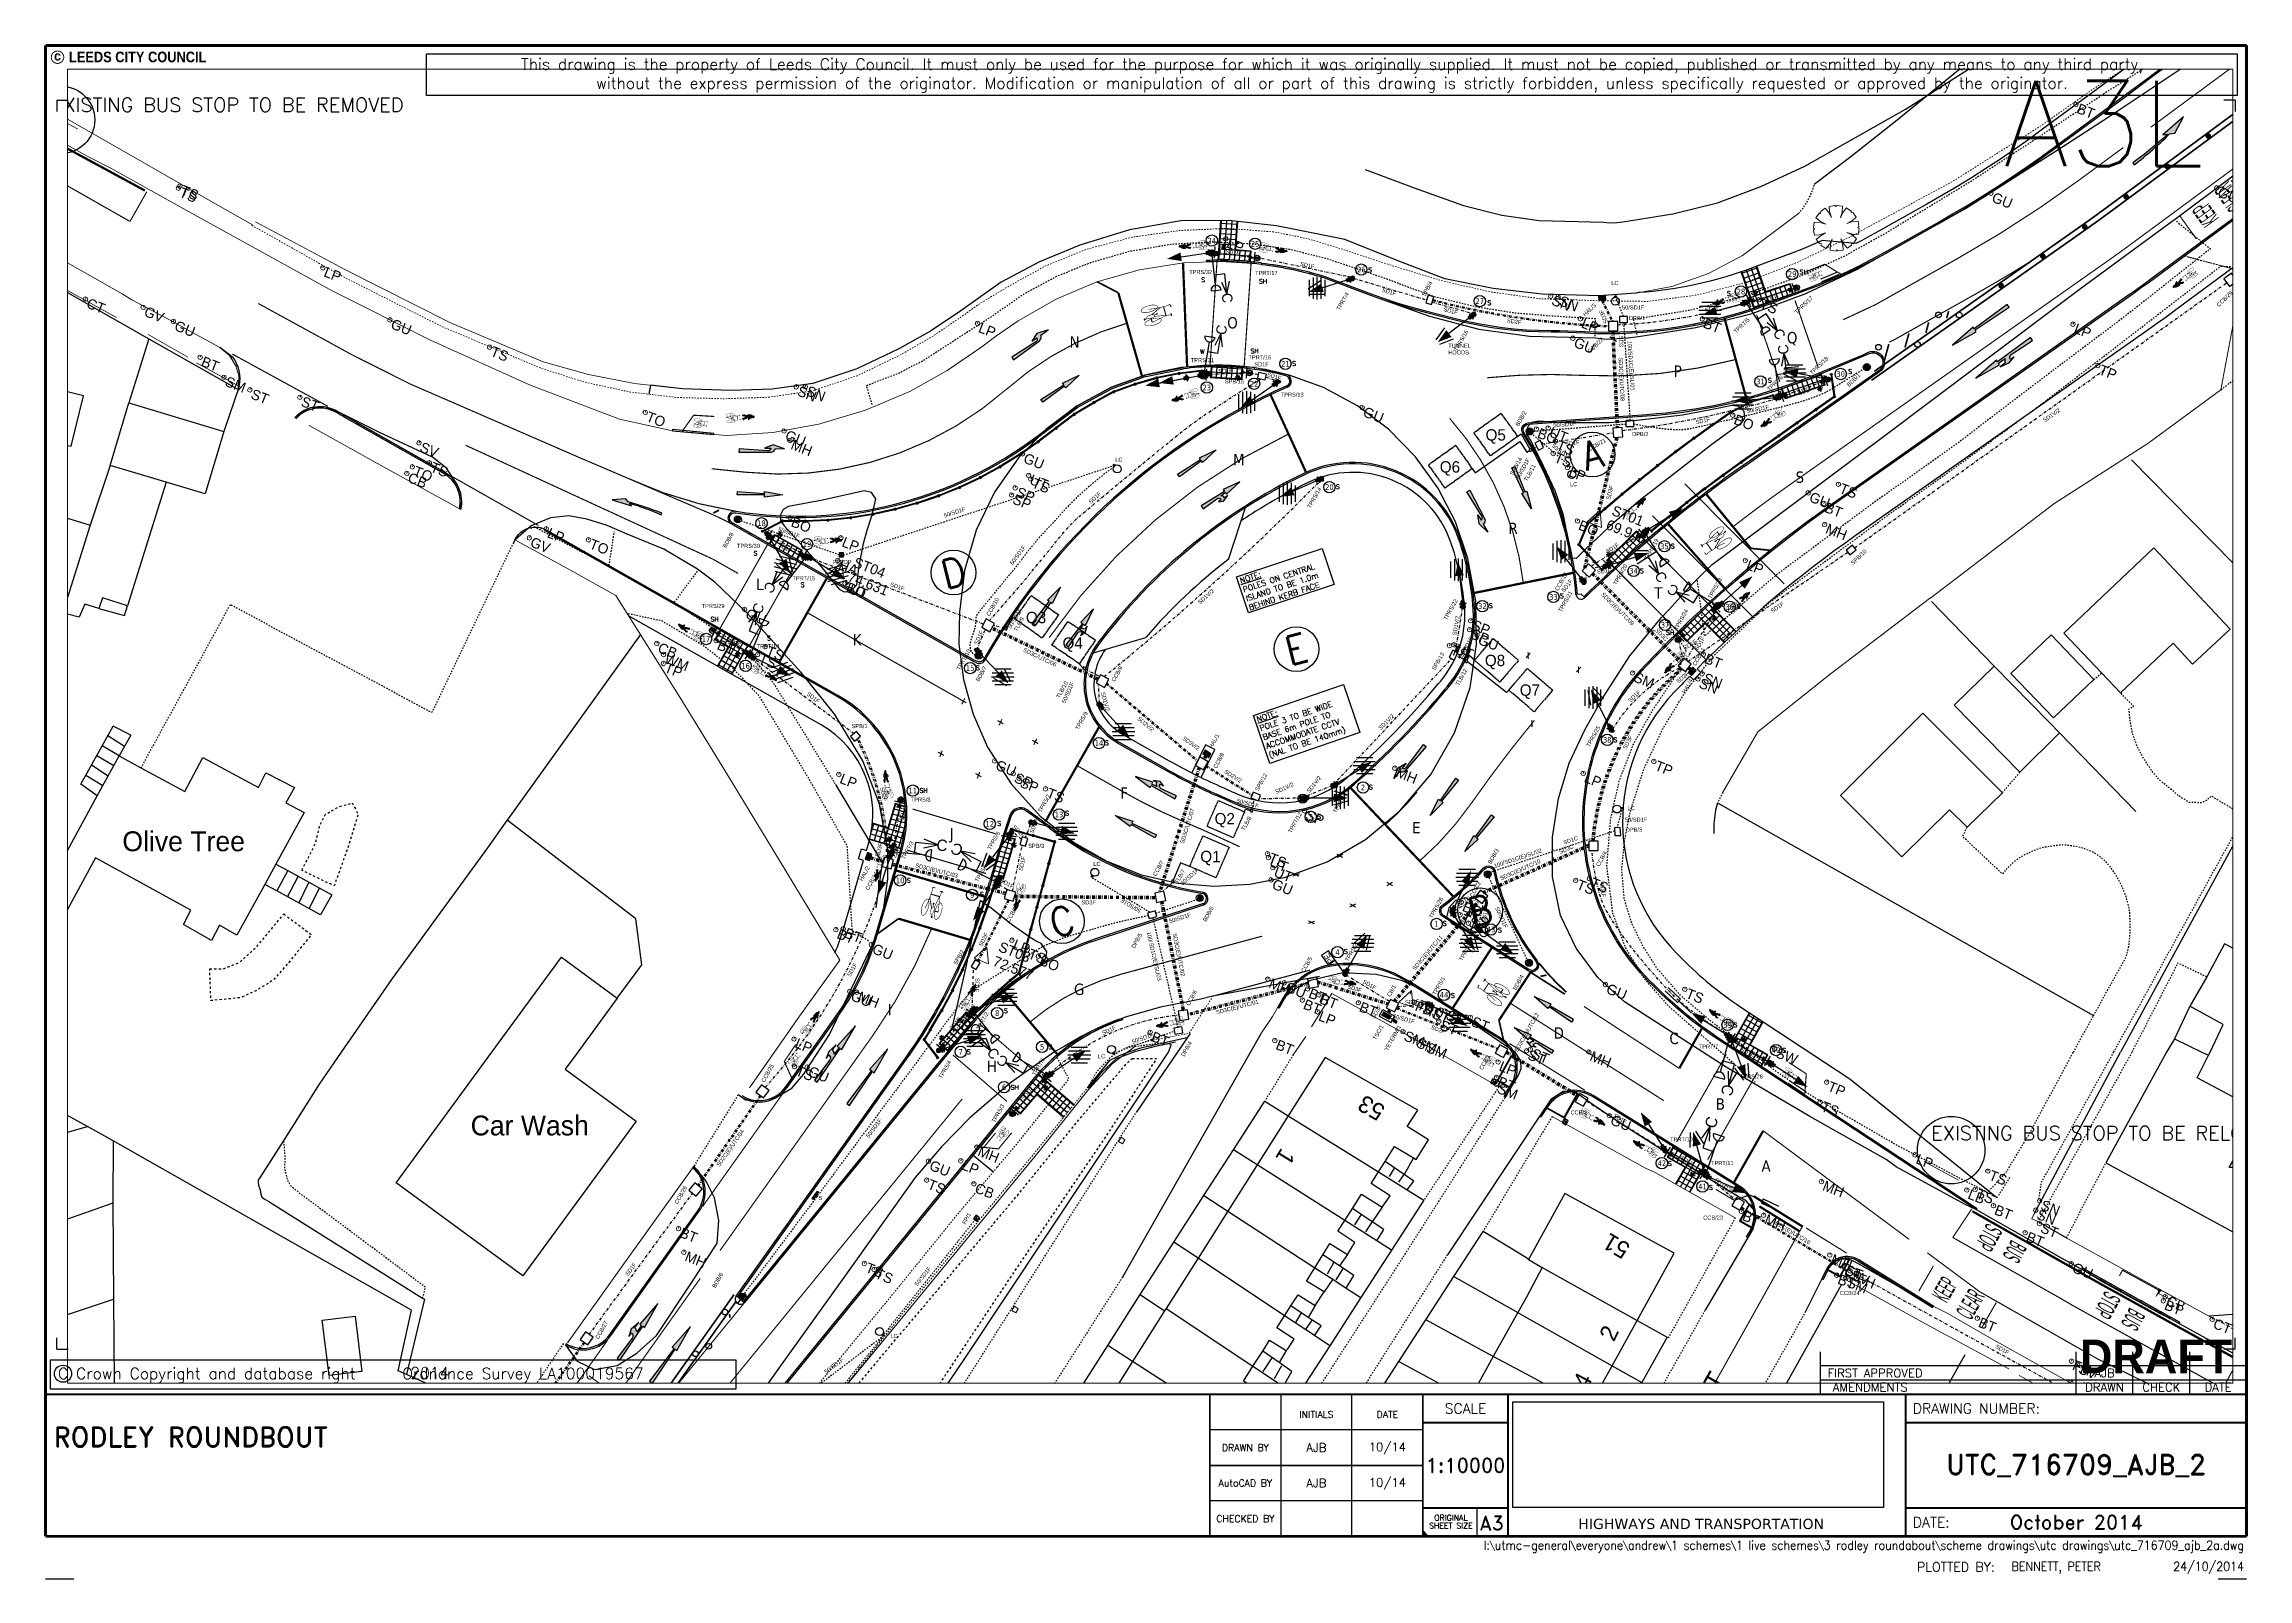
# Paper-space layout 'A3' of a CAD drawing. Extents: x 6 to 394, y -6 to 264.
# The model-space entities are those that its viewports show. They can reach past a viewport. Long polylines and large blocks are cut down to what shows.
import ezdxf
from ezdxf.enums import TextEntityAlignment as Align

# ---------------------------------------------------------------- set-up
doc = ezdxf.new("R2010")
doc.units = 0
for name, pattern in [('1001', [2, 1, 0, 1]), ('1003', [0.9, 0.6, -0.3]), ('1003C', [0.45, 0.3, -0.15]), ('1004', [6, 4, -2]), ('10041', [9, 6, -3]), ('10051', [9, 2, -7]), ('1009', [0.9, 0.6, -0.3]), ('1010', [2, 1, -1]), ('10131', [2, 1, 0, 1]), ('1025', [2, 1, -1]), ('10251', [2, 1, 0, 1]), ('1040', [2, 1, 0, 1]), ('1055', [0.6, 0.1, -0.5]), ('1060', [1, 1, 0]), ('716709-ExBase$0$1025', [2, 1, -1]), ('716709-ExBase$0$10251', [2, 1, 0, 1]), ('716709-ExBase$0$BLIP', [1, 0.5, -0.5]), ('716709-ExBase$0$OS-DASHEDLINE', [1, 0.5, -0.5]), ('716709-ExBase$0$OS-LANDFORM', [1.6, 0.8, -0.8]), ('DASHED', [19.05, 12.7, -6.35]), ('XREF UTC_716709_AJB_1b$0$BLIP', [1, 0.5, -0.5]), ('XREF UTC_716709_AJB_1b$0$DASHDOT1', [2, 1, -0.5, 0, -0.5]), ('XREF UTC_716709_AJB_1b$0$HIDDEN', [0.375, 0.25, -0.125]), ('XREF UTC_716709_AJB_1b$0$Presence', [2, 1, 0, 1])]:
    doc.linetypes.add(name, pattern=pattern)
doc.layers.get('0').update_dxf_attribs({"color": 210})
for name, color, linetype in [('00-BUS-NOTES', 2, 'Continuous'), ('00-Island Refs', 2, 'Continuous'), ('716709-ExBase$0$LCC-LINES-EX-REMAIN', 252, 'Continuous'), ('716709-ExBase$0$OS-Join', 8, 'Continuous'), ('716709-ExBase$0$OS-JoinV', 8, '716709-ExBase$0$BLIP'), ('716709-ExBase$0$OS-LINE_0001_BLG_OUTLINE', 7, 'Continuous'), ('716709-ExBase$0$OS-LINE_0021_ROAD_OR_TRACK', 8, '716709-ExBase$0$OS-DASHEDLINE'), ('716709-ExBase$0$OS-LINE_0030_BLG_DIVISION', 8, 'Continuous'), ('716709-ExBase$0$OS-LINE_0030_OBSTRUCTING_FEAT', 8, 'Continuous'), ('716709-ExBase$0$OS-LINE_0032_PATH_OR_EDGE', 8, '716709-ExBase$0$OS-DASHEDLINE'), ('716709-ExBase$0$OS-LINE_0052_STEP_OR_UNCLASS', 8, 'Continuous'), ('716709-ExBase$0$OS-LINE_0374_TOP_OF_SLOPE', 8, '716709-ExBase$0$OS-LANDFORM'), ('716709-ExBase$0$OS-LINE_0376_BOT_SLOPE_CLIFF', 8, '716709-ExBase$0$OS-LANDFORM'), ('716709-ExBase$0$OS-PT_0025_TRIANGULATN_PILLAR', 8, 'Continuous'), ('716709-ExBase$0$OS-TEXT_BUILDING_OR_STRUCTURE', 4, 'Continuous'), ('716709-ExBase$0$OS-TEXT_ROAD_NAME', 7, 'Continuous'), ('716709-ExBase$0$XC-LCCCarriageway', 251, 'Continuous'), ('716709-ExBase$0$XC-LCCFENCES', 251, '716709-ExBase$0$EFENCE'), ('716709-ExBase$0$XC-LCCVerges', 251, '716709-ExBase$0$BLIP'), ('BASE', 7, 'Continuous'), ('FR-Amend', 4, 'Continuous'), ('FR-AUTOFIELDS', 4, 'Continuous'), ('FR-DwgStatus', 254, 'Continuous'), ('FR-LCC-Disclaimer', 8, 'Continuous'), ('FR-OS-Copyright', 8, 'Continuous'), ('FR-Pen025', 4, 'Continuous'), ('FR-Pen035', 7, 'Continuous'), ('FR-Titles', 7, 'Continuous'), ('FR-User-Ref', 8, 'Continuous'), ('Lines', 1, 'Continuous'), ('LINES-STUDS', 7, 'Continuous'), ('Lines_yel', 3, 'Continuous'), ('Pr-Bollards', 7, 'Continuous'), ('Pr-Bus stop', 1, 'Continuous'), ('Pr-CycBoll', 2, 'Continuous'), ('Pr-Edging', 7, 'Continuous'), ('Pr-Fence', 2, 'PFENCE'), ('Pr-Kerb', 2, 'Continuous'), ('Pr-KerbEdge', 8, 'Continuous'), ('Pr-PGR', 7, 'Continuous'), ('Pr-PGR-Panels', 4, 'Continuous'), ('Pr-Poles', 2, 'Continuous'), ('Pr-Shelter', 4, 'Continuous'), ('Pr-Signs-Shade', 254, 'Continuous'), ('Pr-TactFlag', 251, 'Continuous'), ('Pr-Tactiles', 4, 'Continuous'), ('STUDS', 7, 'Continuous'), ('Viewport', 251, 'Continuous'), ('XREF UTC_716709_AJB_1b$0$BASE', 7, 'Continuous'), ('XREF UTC_716709_AJB_1b$0$DATA', 7, 'Continuous'), ('XREF UTC_716709_AJB_1b$0$du-SLBOX', 30, 'Continuous'), ('XREF UTC_716709_AJB_1b$0$du-SLDUCT-C1', 30, 'XREF UTC_716709_AJB_1b$0$BLIP'), ('XREF UTC_716709_AJB_1b$0$du-SLDUCT-F1', 30, 'XREF UTC_716709_AJB_1b$0$BLIP'), ('XREF UTC_716709_AJB_1b$0$du-SLSFURN', 30, 'Continuous'), ('XREF UTC_716709_AJB_1b$0$du-SLTEXT', 30, 'Continuous'), ('XREF UTC_716709_AJB_1b$0$du-UTCBOX', 42, 'Continuous'), ('XREF UTC_716709_AJB_1b$0$du-UTCDUCT-C1', 42, 'XREF UTC_716709_AJB_1b$0$DASHDOT1'), ('XREF UTC_716709_AJB_1b$0$du-UTCDUCT-F1', 42, 'XREF UTC_716709_AJB_1b$0$DASHDOT1'), ('XREF UTC_716709_AJB_1b$0$du-UTCDUCT-V2', 42, 'XREF UTC_716709_AJB_1b$0$DASHDOT1'), ('XREF UTC_716709_AJB_1b$0$du-UTCTEXT', 42, 'Continuous'), ('XREF UTC_716709_AJB_1b$0$du-YEBOX', 7, 'Continuous'), ('XREF UTC_716709_AJB_1b$0$du-YEDUCT-F1', 7, 'XREF UTC_716709_AJB_1b$0$HIDDEN'), ('XREF UTC_716709_AJB_1b$0$du-YETEXT', 7, 'Continuous'), ('XREF UTC_716709_AJB_1b$0$looplabel', 3, 'Continuous'), ('XREF UTC_716709_AJB_1b$0$loops', 3, 'Continuous'), ('XREF UTC_716709_AJB_1b$0$NUMBERS', 7, 'Continuous'), ('XREF UTC_716709_AJB_1b$0$phases', 6, 'Continuous'), ('XREF UTC_716709_AJB_1b$0$Pole-Type', 4, 'Continuous'), ('XREF UTC_716709_AJB_1b$0$SETOUT', 4, 'Continuous'), ('XREF UTC_716709_AJB_1b$0$Signals', 7, 'Continuous'), ('XREF UTC_716709_AJB_1b$0$SIGSnumbers', 7, 'Continuous'), ('XREF UTC_716709_AJB_1b$0$UTC-NOTES', 4, 'Continuous'), ('XREF UTC_716709_AJB_1b$0$VIEW', 7, 'Continuous'), ('z-dwgnotes', 11, 'Continuous')]:
    doc.layers.add(name, color=color, linetype=linetype)
for name, color, linetype, lineweight in [('716709-ExBase$0$LCCBuildings (All)', 7, 'Continuous', 0), ('716709-ExBase$0$LCCFences (Open)', 4, '716709-ExBase$0$EFENCE', 0), ('716709-ExBase$0$LCCHedge', 8, 'Continuous', 0), ('716709-ExBase$0$LCCPoint Features', 8, 'Continuous', 0), ('716709-ExBase$0$LCCSurvey Stations', 4, 'Continuous', 0), ('716709-ExBase$0$LCCTrees (Small)', 8, 'Continuous', 0), ('716709-ExBase$0$LCCVerges Footpaths and Tracks', 8, '716709-ExBase$0$BLIP', 0), ('716709-ExBase$0$LCCWalls', 4, 'Continuous', 0), ('716709-ExBase$1$LCCCarriageway Channels', 8, 'Continuous', 0)]:
    doc.layers.add(name, color=color, linetype=linetype, lineweight=lineweight)
doc.styles.add('01-KeyText', font='romans.shx', dxfattribs={"width": 0.9})
doc.styles.add('716709-ExBase$0$Romans', font='romans.shx', dxfattribs={"width": 0.9})
doc.styles.add('716709-ExBase$0$Standard', font='romans.shx')
doc.styles.add('716709-ExBase$0$Style-WORKING', font='WORKING.shx')
doc.styles.add('BOLD', font='bold.shx')
doc.styles.add('LCC VERDANA', font='verdana.ttf')
doc.styles.add('OS', font='simplex.shx', dxfattribs={"height": 1.6})
doc.styles.add('RDMARKP', font='rdmarkp')
doc.styles.add('ROMAND', font='romand')
doc.styles.add('Romans', font='romans.shx', dxfattribs={"width": 0.9})
doc.styles.get("Standard").update_dxf_attribs({"font": 'romans.shx'})
doc.styles.add('White 1.6m Text Normal', font='RDMARKP.shx', dxfattribs={"height": 1.6})
doc.styles.add('XREF UTC_716709_AJB_1b$0$KTS_TAHOMA', font='tahoma.ttf')
doc.styles.add('XREF UTC_716709_AJB_1b$0$Romans', font='romans.shx', dxfattribs={"width": 0.9})
doc.styles.add('XREF UTC_716709_AJB_1b$0$Standard', font='txt')
doc.linetypes.add('716709-ExBase$0$EFENCE', pattern='A,2,-0.4,[1,fenceline,S=1,R=0,X=0,Y=0],-0.4,2', length=4.8)
doc.linetypes.add('PFENCE', pattern='A,2,0.001,["I",Standard,S=1,R=0,X=0,Y=-0.5],4', length=6.001)
picture_1 = doc.add_image_def('image1.jpg', size_in_pixel=(1748, 498))

psp = doc.layouts.new('A3')

msp = doc.modelspace()

# ---------------------------------------------------------------- texts
at = {"layer": '00-BUS-NOTES'}
for s, p in [('EXISTING BUS STOP TO BE REMOVED', (421870.2, 436582.78)), ('EXISTING BUS STOP TO BE RELOCATED', (422035.64, 436492.25))]:
    msp.add_text(s, height=1.25, dxfattribs=at).set_placement(p)
at = {"layer": '00-Island Refs', "char_height": 2.5, "attachment_point": 5, "rotation": 14.5449, "style": '01-KeyText'}
for s, insert, width in [('A', (422005.82, 436552.62), 1.9048), ('D', (421949.58, 436542.23), 1.6667), ('E', (421979.76, 436535.49), 1.5476), ('B', (421995.94, 436512.49), 1.6667), ('C', (421959.12, 436511.53), 1.7857)]:
    msp.add_mtext(s, dxfattribs=dict(at, insert=insert, width=width))
at = {"layer": '716709-ExBase$0$LCC-LINES-EX-REMAIN', "linetype": 'Continuous', "style": '716709-ExBase$0$Standard', "width": 0.38}
msp.add_text('BUS', height=1.6, rotation=241.3006, dxfattribs=at).set_placement((421869.49, 436579.07), align=Align.CENTER)
at = {"layer": '716709-ExBase$0$LCCPoint Features', "style": '716709-ExBase$0$Style-WORKING'}
for s, p in [('BT', (422048.71, 436583.56)), ('BT', (422048.71, 436583.56)), ('TS', (421881.67, 436576.17)), ('TS', (421881.67, 436576.17)), ('TS', (421881.79, 436576.36)), ('TS', (421881.79, 436576.36)), ('GU', (422061.1, 436576.21)), ('GU', (422061.1, 436576.21)), ('GU', (422041.22, 436575.74)), ('GU', (422041.22, 436575.74)), ('LP', (421973.86, 436571.72)), ('LP', (421973.86, 436571.72)), ('LP', (421894.4, 436569.17)), ('LP', (421894.4, 436569.17)), ('CT', (421873.5, 436566.42)), ('CT', (421873.5, 436566.42)), ('SN', (422002.47, 436566.68)), ('SN', (422002.47, 436566.68)), ('SN', (422003.13, 436566.63)), ('SN', (422003.13, 436566.63)), ('TS', (422020.8, 436566.36)), ('TS', (422020.8, 436566.36)), ('GV', (421878.57, 436565.69)), ('GV', (421878.57, 436565.69)), ('GU', (421881.24, 436564.44)), ('GU', (421881.24, 436564.44)), ('GU', (421900.29, 436564.59)), ('GU', (421900.29, 436564.59)), ('LP', (421952.02, 436564.27)), ('LP', (421952.02, 436564.27)), ('LP', (422005.09, 436564.67)), ('LP', (422005.09, 436564.67)), ('BT', (422015.82, 436564.67)), ('BT', (422015.82, 436564.67)), ('LP', (422048.46, 436564.2)), ('LP', (422048.46, 436564.2)), ('TS', (421909.07, 436562.18)), ('TS', (421909.07, 436562.18)), ('GU', (422004.43, 436562.97)), ('GU', (422004.43, 436562.97)), ('BT', (421883.6, 436561.29)), ('BT', (421883.6, 436561.29)), ('TP', (422050.64, 436560.56)), ('TP', (422050.64, 436560.56)), ('SM', (421885.7, 436559.53)), ('SM', (421885.7, 436559.53)), ('ST', (421887.97, 436558.42)), ('ST', (421887.97, 436558.42)), ('SN', (421936.07, 436558.69)), ('SN', (421936.07, 436558.69)), ('SN', (421936.85, 436558.7)), ('SN', (421936.85, 436558.7)), ('ST', (421892.38, 436557.77)), ('ST', (421892.38, 436557.77)), ('TO', (421922.77, 436556.44)), ('TO', (421922.77, 436556.44)), ('GU', (421985.87, 436556.86)), ('GU', (421985.87, 436556.86)), ('GU', (421935, 436554.8)), ('GU', (421935, 436554.8)), ('BO', (422001.22, 436554.98)), ('BO', (422001.22, 436554.98)), ('UT', (422002.26, 436555.07)), ('UT', (422002.26, 436555.07)), ('BO', (422018.51, 436556.19)), ('BO', (422018.51, 436556.19)), ('SV', (421902.85, 436553.75)), ('SV', (421902.85, 436553.75)), ('MH', (421935.5, 436553.97)), ('GU', (421955.98, 436552.78)), ('GU', (421955.98, 436552.78)), ('TS', (422002.7, 436552.83)), ('TS', (422002.7, 436552.83)), ('TS', (422002.89, 436553.91)), ('TS', (422002.89, 436553.91)), ('CB', (421901.78, 436551.07)), ('CB', (421901.78, 436551.07)), ('TO', (421902.27, 436551.64)), ('TO', (421902.27, 436551.64)), ('TS', (421903.77, 436551.99)), ('TS', (421903.77, 436551.99)), ('UT', (421956.52, 436550.9)), ('UT', (421956.52, 436550.9)), ('TS', (421956.72, 436550.58)), ('TS', (421956.72, 436550.58)), ('LP', (422003.97, 436551.59)), ('LP', (422003.97, 436551.59)), ('SP', (421955.02, 436549.17)), ('SP', (421955.02, 436549.17)), ('SP', (421955.34, 436549.79)), ('SP', (421955.34, 436549.79)), ('GU', (422025.15, 436549.36)), ('GU', (422025.15, 436549.36)), ('TS', (422027.8, 436550.12)), ('TS', (422027.8, 436550.12)), ('BO', (421935.52, 436547.17)), ('BO', (421935.52, 436547.17)), ('BO', (422004.83, 436546.88)), ('BO', (422004.83, 436546.88)), ('BT', (422026.51, 436548.43)), ('BT', (422026.51, 436548.43)), ('GV', (421912.56, 436545.39)), ('GV', (421912.56, 436545.39)), ('LP', (421914.06, 436546.2)), ('LP', (421914.06, 436546.2)), ('TO', (421917.77, 436545.22)), ('TO', (421917.77, 436545.22)), ('LP', (421940, 436545.4)), ('LP', (421940, 436545.4)), ('MH', (422026.59, 436546.57)), ('MH', (422026.59, 436546.57)), ('HA', (421939.71, 436543.4)), ('HA', (421939.71, 436543.4)), ('LP', (422019.61, 436543.39)), ('LP', (422019.61, 436543.39)), ('BO', (421940.37, 436541.4)), ('BO', (421940.37, 436541.4)), ('UT', (421940.61, 436541.29)), ('UT', (421940.61, 436541.29)), ('GU', (421931.51, 436539.09)), ('GU', (421931.51, 436539.09)), ('SP', (421995.34, 436537.31)), ('SP', (421995.34, 436537.31)), ('SP', (421995.43, 436538.1)), ('SP', (421995.43, 436538.1)), ('CB', (421923.79, 436536.09)), ('CB', (421923.79, 436536.09)), ('WM', (421924.38, 436535.13)), ('WM', (421924.38, 436535.13)), ('BT', (421929.01, 436536.34)), ('BT', (421929.01, 436536.34)), ('TS', (421932.66, 436535.14)), ('TS', (421932.66, 436535.14)), ('TS', (421933.32, 436535.81)), ('TS', (421933.32, 436535.81)), ('TS', (421993.57, 436535.91)), ('TS', (421993.57, 436535.91)), ('UT', (421993.96, 436535.98)), ('UT', (421993.96, 436535.98)), ('GU', (421995.99, 436536.82)), ('GU', (421995.99, 436536.82)), ('BT', (422015.92, 436535.13)), ('BT', (422015.92, 436535.13)), ('TP', (421924.37, 436534.34)), ('TP', (421924.37, 436534.34)), ('SM', (422009.69, 436533.5)), ('SM', (422009.69, 436533.5)), ('SN', (422015.81, 436533.42)), ('SN', (422015.81, 436533.42)), ('SN', (422015.44, 436532.97)), ('SN', (422015.44, 436532.97)), ('GU', (421953.52, 436525.76)), ('GU', (421953.52, 436525.76)), ('TP', (422011.56, 436525.71)), ('TP', (422011.56, 436525.71)), ('LP', (421939.81, 436524.57)), ('LP', (421939.81, 436524.57)), ('SP', (421955.17, 436524.64)), ('SP', (421955.17, 436524.64)), ('SP', (421955.67, 436524.23)), ('SP', (421955.67, 436524.23)), ('MH', (421988.76, 436525.12)), ('MH', (421988.76, 436525.12)), ('LP', (422005.34, 436524.66)), ('LP', (422005.34, 436524.66)), ('TS', (421958.02, 436523.3)), ('TS', (421958.02, 436523.3)), ('SP', (421980.81, 436521.36)), ('SP', (421980.81, 436521.36)), ('TS', (421977.56, 436517.59)), ('TS', (421977.56, 436517.59)), ('UT', (421977.64, 436517.25)), ('UT', (421977.64, 436517.25)), ('UT', (421978.02, 436516.36)), ('UT', (421978.02, 436516.36)), ('GU', (421977.87, 436515.28)), ('GU', (421977.87, 436515.28)), ('TS', (422004.67, 436515.24)), ('TS', (422004.67, 436515.24)), ('TS', (422005.88, 436515.4)), ('TS', (422005.88, 436515.4)), ('BO', (421994.61, 436513.31)), ('BO', (421994.61, 436513.31)), ('TS', (421994.5, 436512.21)), ('TS', (421994.5, 436512.21)), ('TS', (421995.34, 436512.32)), ('TS', (421995.34, 436512.32)), ('BT', (421939.56, 436510.91)), ('BT', (421939.56, 436510.91)), ('BT', (421940.21, 436510.98)), ('BT', (421940.21, 436510.98)), ('LP', (421955.05, 436509.97)), ('LP', (421955.05, 436509.97)), ('BO', (421995.25, 436511.47)), ('BO', (421995.25, 436511.47)), ('GU', (421942.67, 436509.59)), ('GU', (421942.67, 436509.59)), ('TS', (421956.39, 436509.14)), ('TS', (421956.39, 436509.14)), ('BO', (421957.37, 436508.56)), ('BO', (421957.37, 436508.56)), ('MH', (421977.58, 436506.55)), ('MH', (421977.58, 436506.55)), ('GU', (421979.03, 436506.22)), ('GU', (421979.03, 436506.22)), ('GU', (422007.28, 436506.07)), ('GU', (422007.28, 436506.07)), ('GU', (421940.78, 436505.45)), ('GU', (421940.78, 436505.45)), ('MH', (421941.39, 436505.39)), ('MH', (421941.39, 436505.39)), ('BT', (421980.61, 436504.7)), ('BT', (421980.61, 436504.7)), ('BT', (421981.08, 436505.68)), ('BT', (421981.08, 436505.68)), ('BT', (421982.07, 436505.17)), ('BT', (421982.07, 436505.17)), ('BT', (421985.54, 436504.47)), ('BT', (421985.54, 436504.47)), ('FH', (421990.45, 436504.53)), ('FH', (421990.45, 436504.53)), ('ST', (421991.09, 436504.34)), ('ST', (421991.09, 436504.34)), ('TS', (422014.28, 436505.65)), ('TS', (422014.28, 436505.65)), ('BO', (421950.48, 436502.9)), ('BO', (421950.48, 436502.9)), ('LP', (421981.95, 436503.67)), ('LP', (421981.95, 436503.67)), ('ST', (421991.93, 436503.9)), ('ST', (421991.93, 436503.9)), ('ST', (421992.64, 436502.85)), ('ST', (421992.64, 436502.85)), ('ST', (421993.18, 436503.74)), ('ST', (421993.18, 436503.74)), ('ST', (421995.41, 436503.18)), ('ST', (421995.41, 436503.18)), ('LP', (421935.87, 436501.27)), ('LP', (421935.87, 436501.27)), ('BT', (421967.22, 436501.85)), ('BT', (421967.22, 436501.85)), ('BT', (421978.19, 436501.14)), ('BT', (421978.19, 436501.14)), ('SM', (421989.47, 436501.92)), ('SM', (421989.47, 436501.92)), ('SM', (421990.56, 436501.32)), ('SM', (421990.56, 436501.32)), ('SM', (421991.44, 436500.89)), ('SM', (421991.44, 436500.89)), ('ST', (422000.36, 436500.25)), ('ST', (422000.36, 436500.25)), ('ST', (422000.69, 436500.36)), ('ST', (422000.69, 436500.36)), ('MH', (422005.84, 436500.13)), ('MH', (422005.84, 436500.13)), ('SW', (422022.19, 436500.43)), ('SW', (422022.19, 436500.43)), ('TS', (421935.92, 436498.84)), ('TS', (421935.92, 436498.84)), ('GU', (421937.03, 436498.8)), ('GU', (421937.03, 436498.8)), ('LP', (421997.85, 436499.25)), ('LP', (421997.85, 436499.25)), ('SM', (421997.68, 436497.29)), ('SM', (421997.68, 436497.29)), ('BT', (421997.72, 436497.89)), ('BT', (421997.72, 436497.89)), ('TP', (422026.77, 436497.47)), ('TP', (422026.77, 436497.47)), ('GU', (422007.64, 436494.52)), ('GU', (422007.64, 436494.52)), ('TS', (422026.19, 436495.71)), ('TS', (422026.19, 436495.71)), ('GU', (421947.7, 436490.52)), ('GU', (421947.7, 436490.52)), ('LP', (421950.55, 436490.55)), ('LP', (421950.55, 436490.55)), ('MH', (421951.96, 436491.76)), ('MH', (421951.96, 436491.76)), ('LP', (422034.54, 436491.08)), ('LP', (422034.54, 436491.08)), ('TS', (421947.54, 436488.85)), ('TS', (421947.54, 436488.85)), ('CB', (421951.7, 436488.53)), ('CB', (421951.7, 436488.53)), ('MH', (422026.33, 436488.72)), ('MH', (422026.33, 436488.72)), ('TS', (422040.97, 436489.65)), ('TS', (422040.97, 436489.65)), ('LB', (422039.11, 436487.98)), ('LB', (422039.11, 436487.98)), ('TS', (422039.84, 436488.01)), ('TS', (422039.84, 436488.01)), ('BT', (422041.45, 436486.6)), ('BT', (422041.45, 436486.6)), ('SN', (422045.52, 436487.02)), ('SN', (422045.52, 436487.02)), ('BT', (421925.71, 436484.59)), ('BT', (421925.71, 436484.59)), ('BT', (422019.26, 436486.08)), ('BT', (422019.26, 436486.08)), ('MH', (422021.21, 436485.76)), ('MH', (422021.21, 436485.76)), ('SN', (422045.17, 436486.2)), ('SN', (422045.17, 436486.2)), ('ST', (422045.5, 436485.02)), ('ST', (422045.5, 436485.02)), ('BT', (422044.25, 436484.22)), ('BT', (422044.25, 436484.22)), ('MH', (421926.18, 436482.51)), ('MH', (421926.18, 436482.51)), ('TS', (421942.07, 436481.51)), ('TS', (421942.07, 436481.51)), ('TS', (421942.92, 436480.98)), ('TS', (421942.92, 436480.98)), ('MH', (422027.04, 436482.26)), ('MH', (422027.04, 436482.26)), ('ST', (422028.29, 436481.32)), ('ST', (422028.29, 436481.32)), ('SV', (422028.82, 436480.87)), ('SV', (422028.82, 436480.87)), ('GU', (422048.3, 436481.51)), ('GU', (422048.3, 436481.51)), ('BT', (422027.65, 436480.49)), ('BT', (422027.65, 436480.49)), ('SM', (422028.46, 436480.23)), ('SM', (422028.46, 436480.23)), ('FH', (422029.34, 436480.58)), ('FH', (422029.34, 436480.58)), ('BT', (422056.41, 436478.23)), ('BT', (422056.41, 436478.23)), ('CB', (422056.57, 436478.58)), ('CB', (422056.57, 436478.58)), ('BT', (422040.04, 436476.69)), ('BT', (422040.04, 436476.69)), ('CT', (422060.7, 436476.59)), ('CT', (422060.7, 436476.59)), ('FH', (422048.32, 436472.92)), ('FH', (422048.32, 436472.92)), ('GU', (422048.27, 436471.03)), ('GU', (422048.27, 436471.03)), ('SV', (422048.86, 436472.61)), ('SV', (422048.86, 436472.61)), ('TS', (421935.22, 436470.09)), ('TS', (421935.22, 436470.09)), ('MH', (422049.42, 436470.82)), ('MH', (422049.42, 436470.82))]:
    msp.add_text(s, height=0.9, rotation=338.5808, dxfattribs=at).set_placement(p, align=Align.TOP_LEFT)
at = {"layer": '716709-ExBase$0$LCCSurvey Stations', "style": '716709-ExBase$0$Style-WORKING'}
for s, p in [('69.948', (422007.26, 436546.92)), ('69.948', (422007.26, 436546.92)), ('ST01', (422007.76, 436548.17)), ('ST01', (422007.76, 436548.17)), ('ST04', (421941.01, 436543.61)), ('ST04', (421941.01, 436543.61)), ('74.631', (421940.52, 436542.35)), ('74.631', (421940.52, 436542.35)), ('72.577', (421953.29, 436508.5)), ('72.577', (421953.29, 436508.5)), ('ST03', (421953.78, 436509.76)), ('ST03', (421953.78, 436509.76)), ('70.075', (421990.68, 436504.64)), ('70.075', (421990.68, 436504.64)), ('ST02', (421991.17, 436505.9)), ('ST02', (421991.17, 436505.9))]:
    msp.add_text(s, height=0.9, rotation=338.5808, dxfattribs=at).set_placement(p, align=Align.TOP_LEFT)
at = {"layer": '716709-ExBase$0$OS-TEXT_BUILDING_OR_STRUCTURE', "attachment_point": 7, "style": '716709-ExBase$0$Standard'}
for s, insert, char_height, width in [('{\\fHeledd|b0|i0|c0|p34;St Jonsville}', (421861.65, 436562.35), 1.375, 12.1458), ('{\\fHeledd|b0|i0|c0|p34;Olive Tree}', (421876.41, 436517.67), 1.75, 12.9306), ('{\\fHeledd|b0|i0|c0|p34;Car Wash}', (421907.07, 436492.65), 1.75, 12.9306)]:
    msp.add_mtext(s, dxfattribs=dict(at, insert=insert, char_height=char_height, width=width))
at = {"layer": '716709-ExBase$0$OS-TEXT_BUILDING_OR_STRUCTURE', "char_height": 1.5, "style": '716709-ExBase$0$Standard'}
for s, insert, width, attachment_point, rotation in [('{\\fHeledd|b0|i0|c0|p34;53}', (421987.7, 436495.2), 3, 7, 149.8), ('{\\fHeledd|b0|i0|c0|p34;1}', (421978.45, 436491.65), 1.5, 7, 238.1), ('{\\fHeledd|b0|i0|c0|p34;51}', (422008.3, 436483.6), 3, 8, 149.6), ('{\\fHeledd|b0|i0|c0|p34;2}', (422007.95, 436474.95), 1.5, 8, 64.4), ('{\\fHeledd|b0|i0|c0|p34;4}', (422005.6, 436470.75), 1.5, 8, 61.9)]:
    msp.add_mtext(s, dxfattribs=dict(at, insert=insert, width=width, attachment_point=attachment_point, rotation=rotation))
at = {"layer": '716709-ExBase$0$OS-TEXT_ROAD_NAME', "insert": (422012.7, 436464.05), "char_height": 1.75, "width": 29.627, "attachment_point": 5, "rotation": 60.7, "style": '716709-ExBase$0$Romans'}
msp.add_mtext('{\\fHeledd|b0|i0|c0|p34;LUTHER STREET}', dxfattribs=at)
at = {"layer": 'Lines', "style": 'White 1.6m Text Normal', "width": 0.35}
for s, rotation, p in [('CLEAR', 125.8347, (422062.52, 436575.76)), ('KEEP', 125.8347, (422060.42, 436574.24)), ('KEEP', 59.9386, (422037.52, 436478.72)), ('CLEAR', 59.9386, (422039.77, 436477.42)), ('KEEP', 324.0253, (421916.93, 436468.58))]:
    msp.add_text(s, height=1.6, rotation=rotation, dxfattribs=at).set_placement(p, align=Align.CENTER)
at = {"layer": 'Lines_yel', "linetype": 'Continuous', "style": 'RDMARKP', "width": 0.38}
for s, p in [('STOP', (422040.02, 436484.05)), ('BUS', (422042.29, 436482.81)), ('STOP', (422050.44, 436478.1)), ('BUS', (422052.71, 436476.85))]:
    msp.add_text(s, height=1.6, rotation=241.3006, dxfattribs=at).set_placement(p, align=Align.CENTER)
at = {"layer": 'XREF UTC_716709_AJB_1b$0$du-SLTEXT', "style": 'XREF UTC_716709_AJB_1b$0$Standard'}
for s, p in [('LC', (422007.48, 436567.54)), ('50/SD1F', (422008.42, 436565.39)), ('DPB/1', (422009.03, 436564.46)), ('DPB/2', (422009.31, 436554.24)), ('LC', (421963.81, 436551.99)), ('LC', (422003.85, 436549.83)), ('FEEDP', (421938.95, 436542.98)), ('LC', (422008.9, 436521.31)), ('50/SD1F', (422008.68, 436520.29)), ('DPB/3', (422008.75, 436519.41)), ('LC', (421961.88, 436516.4)), ('LC', (421962.29, 436499.46)), ('S', (421937.69, 436486.99)), ('LC', (421944.02, 436474.84))]:
    msp.add_text(s, height=0.36, dxfattribs=at).set_placement(p)
for s, rotation, p in [('100/SD1C(E)/SL/01', 273.8136, (422008.9, 436562.62)), ('BDB/1', 44, (422028.41, 436558.56)), ('BDB/2', 61, (421999.34, 436555.07)), ('50/SD1F', 11.1261, (422019.45, 436556.27)), ('50/SD1F', 4.42, (422002.39, 436555.02)), ('50/SD1F', 319.824, (422002.2, 436553.35)), ('50/SD1F', 18.3494, (421948.79, 436547.06)), ('BDB/8', 61, (421929.55, 436544.37)), ('50/SD1F', 341.0268, (421934.1, 436545.89)), ('50/SD1F', 54.0588, (421954.8, 436542.87)), ('BDB/7', 61, (421951.82, 436532.6)), ('BDB/3', 61, (421996.9, 436516.54)), ('100/SD1C(E)/SL/02', 18.4375, (421997.22, 436516.22)), ('SD1C', 18.8715, (422003.33, 436518.28)), ('50/SD1F', 149.2391, (421966.12, 436512.56)), ('50/SD1F', 18.2321, (421968.63, 436511.35)), ('BDB/5', 61, (421971.81, 436511.46)), ('50/SD1F', 294.8309, (421997.24, 436512.67)), ('DPB/5', 61, (421965.52, 436509.11)), ('100/SD1C(E)/SL/03', 282.8481, (421966.57, 436510.55)), ('BDB/4', 61, (421999.1, 436505.43)), ('50/SD1F', 19.8804, (421965.36, 436500.73)), ('DPB/4', 61, (421969.89, 436499.58)), ('50/SD1F', 53.2873, (421942.12, 436492.42)), ('FP/1', 61, (421950.63, 436484.81)), ('50/SD1F', 51.4616, (421946.4, 436479.39)), ('BDB/6', 61, (421928.62, 436479.21)), ('50/SD1F', 37.1655, (421938.37, 436471.67))]:
    msp.add_text(s, height=0.36, rotation=rotation, dxfattribs=at).set_placement(p)
at = {"layer": 'XREF UTC_716709_AJB_1b$0$du-UTCTEXT', "style": 'XREF UTC_716709_AJB_1b$0$Standard'}
for s, rotation, p in [('SD1F', 352.7511, (421973.5, 436570.33)), ('SD1C/UTC/17', 37.2548, (422062.49, 436568.71)), ('SD1F', 348.191, (421980.05, 436569.24)), ('TPRT/4', 61, (421983.58, 436565.28)), ('SD1F', 343.4777, (421987.26, 436566.96)), ('SPB/4', 61, (421991.08, 436566.51)), ('SD1F', 16.7318, (422020.97, 436566.01)), ('TPRS/17', 44, (422023.82, 436564.96)), ('CCB/29', 44, (422060.97, 436565.59)), ('SD1F', 344.5687, (421992.68, 436565.26)), ('SD2F', 351.5616, (421998.27, 436564.25)), ('HAL/3', 44, (422005.18, 436564.75)), ('SD3F', 113.7644, (422007.22, 436564.24)), ('SD1F', 14.6654, (422015.8, 436565.15)), ('TPRT/5', 44, (422018.46, 436563.25)), ('TPRS/16', 61, (421993.93, 436561.68)), ('CCB/22', 44, (422005.59, 436561.5)), ('SD3', 272.6569, (422008.15, 436563.05)), ('SD1F', 2.8057, (421972.89, 436559.77)), ('SD3C(E)/UTC/08', 272.6569, (422008.12, 436561.16)), ('TPRS/18', 44, (422025.16, 436559.62)), ('SD1F', 342.2513, (421977.14, 436559.53)), ('TPRT/6', 44, (422021.4, 436558.17)), ('SD1F', 20.2075, (422024, 436557.81)), ('SD1V/2', 35.4564, (422045.64, 436555.44)), ('SD1F', 12.69, (422014.95, 436555.28)), ('SD1F', 8.9415, (422003.45, 436553.35)), ('CCB/21', 30, (422005.54, 436552.89)), ('SPB/14', 61, (421998.84, 436550.76)), ('50/SD1F', 61.1058, (421999.38, 436550.45)), ('TLB/11', 61, (422000.07, 436550.22)), ('SD1F', 43.2562, (421961.67, 436548.26)), ('TPRS/14', 61, (421981, 436547.85)), ('SD3F', 76.1207, (422007.37, 436548.62)), ('SD1F', 330.7998, (421934.11, 436544.58)), ('SD1F', 32.9872, (422007.13, 436543.88)), ('TPRS/19', 61, (422010.69, 436543.32)), ('TPRS/20', 61, (422007.93, 436541.08)), ('SPB/10', 44, (422028.77, 436542.88)), ('SD1F', 339.0611, (421943.97, 436541.05)), ('CCB/12', 61, (422002.8, 436540.58)), ('SD1F', 53.0034, (422003.34, 436540.46)), ('SD1F', 4.1418, (422006.22, 436542.13)), ('TPRS/23', 61, (422016.27, 436539.88)), ('CCB/10', 61, (421952.75, 436538.36)), ('50/SD1F', 57.9843, (421954.61, 436537.25)), ('SD1V/2', 42.1864, (421971.28, 436539.41)), ('TPRS/22', 61, (421993, 436538)), ('TPRS/21', 61, (422003.1, 436538.71)), ('SD3C(E)/UTC/09', 314.946, (422006.56, 436540.26)), ('TPRS/24', 61, (422013.29, 436537.12)), ('SD1F', 34.337, (422021.66, 436538.67)), ('SD1F', 65.4501, (421951.7, 436535.85)), ('TLB/9', 61, (421955.17, 436537.01)), ('SD1V/2', 80.288, (421993.84, 436536.69)), ('SD3C', 314.946, (422011.3, 436537.11)), ('SD1F', 326.1915, (421929.63, 436536.35)), ('TPRS/10', 61, (421950.13, 436533.6)), ('SD3C/UTC/06', 334.3688, (421955.66, 436535.3)), ('SPB/13', 61, (421991.97, 436533.59)), ('50/SD1F', 61.2944, (421994.39, 436534.72)), ('SD1F', 32.0291, (422013.96, 436535.39)), ('CCB/11', 61, (422014.92, 436533.98)), ('SD1F', 58.9172, (422015.09, 436535.34)), ('CCB/9', 61, (421963.77, 436532.58)), ('TLB/12', 61, (421994.05, 436532.24)), ('SD3F', 41.1279, (422013.39, 436532.44)), ('SD1F', 323.088, (421936.61, 436531.47)), ('TLB/10', 61, (421958.9, 436531.13)), ('50/SD1F', 66.1523, (421959.41, 436530.68)), ('SD1V/2', 284.7603, (421962.55, 436531.65)), ('SD1F', 42.6253, (422009.16, 436530.77)), ('HAL/4', 61, (422013.99, 436531.54)), ('TPRS/9', 61, (421960.58, 436528.34)), ('SD2V/2', 319.6479, (421965.72, 436529.31)), ('SD1V/2', 44.5722, (421987.18, 436528.34)), ('SD3V/2', 324.0685, (421969.68, 436527.56)), ('HAL/1', 61, (421972.33, 436526.7)), ('TPRS/25', 61, (422005.56, 436526.84)), ('SD3F', 62.7746, (422008.79, 436526.63)), ('CCB/8', 61, (421972.73, 436524.95)), ('SD2F', 284.5406, (421943.09, 436523.29)), ('SD2V/2', 327.5794, (421973.37, 436524.61)), ('SPB/12', 61, (421976.4, 436522.95)), ('SD1V/2', 25.2011, (421978, 436522.73)), ('SD1V/2', 52.087, (421980.92, 436522.8)), ('SD1F', 80.3413, (421945.17, 436520.37)), ('TPRS/7', 61, (421957.29, 436521.06)), ('SD3C/UTC/07', 73.0235, (421969.86, 436518.35)), ('50/SD1F', 345.1793, (421974.48, 436521.99)), ('TPRT/13', 61, (421983.26, 436521.02)), ('SD1F', 316.8608, (421954.72, 436519.77)), ('SD1F', 69.8987, (421956.6, 436519.25)), ('TLB/8', 61, (421975.19, 436519.47)), ('TPRT/12', 61, (421979.31, 436519.26)), ('SD3F', 73.2225, (421943, 436517.16)), ('SD1F', 96.0778, (421944.73, 436517.13)), ('TPRT/3', 61, (421945.26, 436516.95)), ('TPRS/6', 61, (421952.85, 436517.79)), ('SD3C', 24.0653, (422002.98, 436517.44)), ('CCB/4', 61, (422006.42, 436516.31)), ('HAL/2', 61, (421941.55, 436515.04)), ('CCB/14', 61, (421942.1, 436514.22)), ('SD3C(E)/UTC/03', 345.5531, (421946.18, 436516.3)), ('TPRS/5', 61, (421951.74, 436514.95)), ('SD1F', 77.907, (421955.65, 436515.95)), ('CCB/7', 61, (421967.4, 436515.46)), ('TLB/7', 61, (421969.34, 436514.81)), ('50/SD1F', 42.5282, (421969.76, 436514.67)), ('SD3C(E)/UTC/10', 24.0653, (421997.78, 436515.12)), ('SD1F', 330.8267, (421953.64, 436515.01)), ('TPRS/26', 61, (421991.72, 436511.76)), ('SD1F', 25.96, (421993.96, 436512.85)), ('CCB/3', 61, (421995.3, 436513.6)), ('SD1F', 279.7342, (422006.46, 436514.88)), ('CCB/13', 61, (421954.49, 436511.41)), ('SD3F', 359.4999, (421960.84, 436513.02)), ('SD1F', 78.5943, (421996.41, 436511.37)), ('SD2F', 63.4732, (421952.09, 436509.27)), ('SD3C(E)/UTC/02', 281.2223, (421968.86, 436510.43)), ('SD3C(E)/UTC/11', 49.8483, (421990.2, 436507.17)), ('TPRS/27', 61, (421994.36, 436508)), ('SD1F', 61.115, (421940.5, 436506.62)), ('SPB/2', 61, (421949.86, 436507.66)), ('CCB/5', 61, (421980.46, 436506.99)), ('TPRS/2', 61, (421984.33, 436507.95)), ('SD1F', 268.3284, (421951.5, 436506.54)), ('SD3F', 342.737, (421984.22, 436505.64)), ('SD1F', 329.4803, (421985.55, 436506.11)), ('CB/1', 61, (421988.02, 436504.84)), ('TPRS/1', 61, (421992.02, 436504.99)), ('CCB/6', 61, (421970.33, 436504.06)), ('SD3C(E)/UTC/01', 14.4841, (421972.74, 436503.33)), ('SD3F', 60.9186, (421986.66, 436502.91)), ('SD1F', 4.5028, (421989.34, 436504.2)), ('SD1F', 50.3511, (421949.45, 436501.91)), ('TPRT/2', 61, (421951.86, 436501.92)), ('SD1F', 25.6614, (421962.75, 436501.5)), ('TSC/1', 61, (421986.77, 436501.04)), ('SD2F', 338.197, (421991.57, 436502.07)), ('SD3C(E)/UTC/12', 60.3586, (421999.24, 436499.99)), ('SD1F', 326.7721, (422018.81, 436500.15)), ('CCB/25', 61, (421932.94, 436497.31)), ('TPRS/4', 61, (421948.56, 436497.64)), ('TPRT/1', 61, (421956.79, 436497.9)), ('CCB/1', 61, (421996.14, 436498.4)), ('SD1F', 46.5969, (421955.76, 436495.75)), ('TPRS/3', 61, (421953.23, 436493.77)), ('SD1F', 327.8252, (422007.62, 436494.34)), ('SD2C(E)/UTC/04', 55.1802, (421928.97, 436489.89)), ('SD1F', 328.4734, (422013.5, 436490.63)), ('SD1F', 320.0623, (422016.51, 436488.7)), ('CCB/26', 61, (421925.3, 436486.59)), ('SD2C(E)/UTC/16', 329.072, (422021.58, 436485.03)), ('SD1F', 53.7915, (421920.94, 436480.27)), ('CCB/27', 61, (421918.33, 436474.7)), ('SD1F', 331.065, (422041.24, 436473.98)), ('SD2C(E)/UTC/05', 54.7603, (421912.89, 436467.32))]:
    msp.add_text(s, height=0.36, rotation=rotation, dxfattribs=at).set_placement(p)
for s, p in [('TPRS/32', (421970.32, 436568.51)), ('TPRT/17', (421976.12, 436568.43)), ('TPRS/31', (421970.47, 436560.75)), ('TPRT/16', (421975.54, 436560.99)), ('SD1F', (421976.05, 436560.38)), ('SPB/15', (421973.46, 436558.88)), ('TPRS/13', (421978.38, 436557.71)), ('TPRS/30', (421930.51, 436544.4)), ('TPRT/15', (421935.4, 436541.54)), ('TPRS/29', (421927.4, 436539.11)), ('TPRT/14', (421932.25, 436535.57)), ('SPB/1', (421940.6, 436528.53)), ('TPRS/8', (421945.81, 436522.06)), ('SPB/3', (421956.15, 436517.99)), ('TPRT/7', (422015.18, 436500.31)), ('TPRS/28', (422018.8, 436497.69)), ('CCB/2', (422003.89, 436494.52)), ('TPRT/10', (422012.66, 436492.16)), ('TPRT/11', (422016.26, 436490.06)), ('CCB/23', (422015.57, 436485.26)), ('CCB/24', (422027.6, 436478.62))]:
    msp.add_text(s, height=0.36, dxfattribs=at).set_placement(p)
at = {"layer": 'XREF UTC_716709_AJB_1b$0$du-YETEXT', "style": 'XREF UTC_716709_AJB_1b$0$Standard'}
for s, rotation, p in [('YETERM/1', 61, (421987.79, 436500.08)), ('50/SD1F', 344.9681, (421988.22, 436503.02))]:
    msp.add_text(s, height=0.36, rotation=rotation, dxfattribs=at).set_placement(p)
at = {"layer": 'XREF UTC_716709_AJB_1b$0$looplabel', "style": 'XREF UTC_716709_AJB_1b$0$Standard'}
for s, p in [('Q5', (421996.41, 436553.85)), ('Q6', (421992.38, 436551.03)), ('Q3', (421955.95, 436537.77)), ('Q4', (421959.17, 436535.52)), ('Q8', (421996.35, 436533.99)), ('Q7', (421999.42, 436531.38)), ('Q2', (421972.56, 436520.06)), ('Q1', (421971.3, 436516.73))]:
    msp.add_text(s, height=1, dxfattribs=at).set_placement(p)
at = {"layer": 'XREF UTC_716709_AJB_1b$0$phases', "style": 'XREF UTC_716709_AJB_1b$0$KTS_TAHOMA'}
for s, p in [('O', (421973.67, 436563.72)), ('N', (421959.79, 436562.03)), ('Q', (422022.93, 436562.41)), ('P', (422012.97, 436559.46)), ('M', (421974.18, 436551.67)), ('S', (422023.7, 436550.13)), ('R', (421998.43, 436545.62)), ('L', (421932.2, 436540.68)), ('T', (422011.27, 436539.94)), ('K', (421940.7, 436535.81)), ('F', (421964.25, 436522.32)), ('J', (421949.25, 436518.73)), ('E', (421989.94, 436519.27)), ('G', (421960.18, 436505.04)), ('I', (421943.78, 436503.25)), ('D', (422002.4, 436501.19)), ('C', (422012.59, 436500.72)), ('H', (421952.5, 436498.26)), ('B', (422016.67, 436494.94)), ('A', (422020.7, 436489.48))]:
    msp.add_text(s, height=1, dxfattribs=at).set_placement(p)
at = {"layer": 'XREF UTC_716709_AJB_1b$0$Pole-Type', "style": 'XREF UTC_716709_AJB_1b$0$Romans'}
for s, p in [('S', (421971.37, 436567.81)), ('SH', (421976.46, 436567.67)), ('S', (421986.07, 436568.67)), ('SH', (422024.06, 436568.49)), ('S', (421996.57, 436565.77)), ('S', (422017.66, 436566.6)), ('W', (421971.27, 436561.48)), ('SH', (421975.72, 436561.53)), ('S', (421979.38, 436560.43)), ('S', (422021.25, 436558.95)), ('S', (422028.33, 436559.73)), ('S', (421983.23, 436549.59)), ('S', (422012.71, 436544.35)), ('S', (421931.98, 436543.72)), ('S', (421936.12, 436540.95)), ('S', (422010, 436542.17)), ('S', (421996.7, 436539.11)), ('S', (422002.96, 436539.97)), ('S', (422018.5, 436539.05)), ('SH', (421928.18, 436537.92)), ('SH', (422012.3, 436536.74)), ('S', (421933.16, 436536.26)), ('S', (421951.54, 436533.65)), ('S', (421962.91, 436527.04)), ('S', (422007.66, 436527.3)), ('S', (421986.14, 436523.13)), ('SH', (421946.58, 436522.84)), ('S', (421953.43, 436519.94)), ('S', (421959.4, 436520.84)), ('S', (421981.58, 436520.55)), ('S', (421945.46, 436514.93)), ('S', (421951.9, 436513.7)), ('S', (421992.64, 436511.13)), ('S', (421997.5, 436510.55)), ('S', (421983.94, 436508.66)), ('S', (421993.35, 436504.8)), ('S', (421954.01, 436503.45)), ('S', (422018.25, 436502.2)), ('S', (421950.74, 436499.84)), ('S', (421957.95, 436500.26)), ('S', (422022.51, 436499.97)), ('SH', (421954.6, 436496.71)), ('S', (422012.45, 436490)), ('S', (422016.07, 436487.9))]:
    msp.add_text(s, height=0.4, dxfattribs=at).set_placement(p)
at = {"layer": 'XREF UTC_716709_AJB_1b$0$Signals', "insert": (421993.12, 436562.39), "char_height": 0.36, "attachment_point": 1, "style": 'XREF UTC_716709_AJB_1b$0$Standard'}
msp.add_mtext_dynamic_manual_height_columns('TUNNEL\\PHOODS', width=2.2843, gutter_width=1.8, heights=[0], dxfattribs=at)
at = {"layer": 'XREF UTC_716709_AJB_1b$0$UTC-NOTES', "char_height": 0.5, "attachment_point": 1, "style": 'XREF UTC_716709_AJB_1b$0$Standard'}
for s, width, insert, rotation in [('{\\Fromans|c0;\\LNOTE:\\l\\PPOLES ON CENTRAL ISLAND TO BE 1.0m BEHIND KERB FAC}E', 7.9408, (421974.72, 436541.74), 18.345), ('{\\Fromans|c0;\\LNOTE:\\l\\PPOLE 3 TO BE WIDE BASE 6m POLE TO ACCOMMODATE CCTV\\P(NAL TO BE 140mm)}', 8.5502, (421976.19, 436529.53), 18.8926)]:
    msp.add_mtext_dynamic_manual_height_columns(s, width=width, gutter_width=2.5, heights=[0], dxfattribs=dict(at, insert=insert, rotation=rotation))

# ---------------------------------------------------------------- blocks, each defined once
blk = doc.blocks.new('ST-DRAFT')
at = {"style": 'BOLD'}
blk.add_text('DRAFT', height=17.9, dxfattribs=at).set_placement((1141.6, 53.6), align=Align.RIGHT)
blk = doc.blocks.new('R14SHEET')
at = {"flags": 128}
blk.add_lwpolyline([(0, 0), (1, 0), (0, 1), (0, 0)], dxfattribs=at)
blk.add_solid([(0, 0), (0, 1), (1, 0)])
blk = doc.blocks.new('lcc-copyright')
at = {"const_width": 0.225, "flags": 128}
blk.add_lwpolyline([(1.36, -2.75, 1), (4.28, -2.75, 1)], format="xyb", close=True, dxfattribs=at)
at = {"style": 'BOLD'}
blk.add_text('c', height=2.2, dxfattribs=at).set_placement((2.82, -2.43), align=Align.MIDDLE_CENTER)
at = {"style": 'BOLD', "width": 0.9}
blk.add_text(' LEEDS CITY COUNCIL', height=2.5, dxfattribs=at).set_placement((4.67, -3.94))
blk = doc.blocks.new('LCC-Disclaimer-L')
blk.add_lwpolyline([(2.89, 8.36), (321.72, 8.36), (321.72, 1.01), (2.89, 1.01)], close=True)
at = {"insert": (162.34, 7.51), "char_height": 2, "width": 317.6838, "attachment_point": 2, "style": 'OS'}
blk.add_mtext('This drawing is the property of Leeds City Council. It must only be used for the purpose for which it was originally supplied. It must not be copied, published or transmitted by any means to any third party, without the express permission of the originator. Modification or manipulation of all or part of this drawing is strictly forbidden, unless specifically requested or approved by the originator.', dxfattribs=at)
blk = doc.blocks.new('os_copyright_l')
blk.add_lwpolyline([(128.75, 0), (249.5, 0), (249.5, 5.03), (128.75, 5.03)], close=True)
blk.add_circle((131, 2.67), 1.5)
at = {"insert": (130.12, 1.04), "char_height": 2, "width": 262.0942, "attachment_point": 7, "style": 'OS'}
blk.add_mtext('C Crown Copyright and database right      Ordnance Survey LA100019567', dxfattribs=at)
at = {"insert": (192.15, 3.79), "char_height": 2, "attachment_point": 1, "style": 'OS'}
blk.add_mtext('2014', dxfattribs=at)
blk = doc.blocks.new('a3sheetl')
at = {"layer": 'Defpoints', "ltscale": 2, "flags": 128}
for points in [[(2, 252.86), (2, 250.86)], [(2, 252.86), (4, 252.86)], [(385.5, 252.86), (383.5, 252.86)], [(385.5, 252.86), (385.5, 250.86)], [(2, 32.98), (2, 34.98)], [(385.5, 32.98), (385.5, 34.98)], [(2, 32.98), (4, 32.98)], [(385.5, 32.98), (383.5, 32.98)]]:
    blk.add_lwpolyline(points, dxfattribs=at)
at = {"layer": 'FR-Amend', "ltscale": 2}
for p, q in [((312.5, 25), (312.5, 32.5)), ((357.5, 25), (357.5, 32.5)), ((367.5, 25), (367.5, 32.5)), ((377.5, 25), (377.5, 32.5)), ((387.5, 30), (312.5, 30)), ((387.5, 27.5), (312.5, 27.5)), ((205, 0), (205, 25))]:
    blk.add_line(p, q, dxfattribs=at)
at = {"layer": 'FR-Pen025', "ltscale": 2}
for p, q in [((242.5, 12.5), (205, 12.5)), ((242.5, 6.25), (205, 6.25))]:
    blk.add_line(p, q, dxfattribs=at)
at = {"layer": 'FR-Pen035', "ltscale": 2}
for p, q in [((217.5, 25), (217.5, 0)), ((230, 0), (230, 25)), ((242.5, 18.75), (205, 18.75)), ((205, 12.5), (242.5, 12.5)), ((252.02, 5), (252.02, 0)), ((0, -7.5), (5, -7.5)), ((382.5, -7.5), (387.5, -7.5))]:
    blk.add_line(p, q, dxfattribs=at)
at = {"layer": 'FR-Pen035', "ltscale": 2, "const_width": 0.5, "flags": 128}
for points in [[(0, 262.5), (387.5, 262.5)], [(387.5, 0), (387.5, 262.5)], [(387.5, 0), (115, 0), (0, 0)]]:
    blk.add_lwpolyline(points, dxfattribs=at)
at = {"layer": 'FR-Pen035', "ltscale": 2}
for points, const_width in [([(0, 0), (0, 262.5)], 0.5), ([(387.5, 25), (0, 25)], 0.35), ([(205, 0), (205, 25)], 0.292), ([(242.5, 0), (242.5, 25)], 0.292), ([(257.5, 0), (257.5, 25)], 0.35), ([(327.5, 25), (327.5, 0)], 0.35), ([(242.5, 20), (257.5, 20)], 0.35), ([(327.5, 20), (387.5, 20)], 0.35), ([(242.5, 5), (257.5, 5)], 0.35), ([(327.5, 5), (387.5, 5)], 0.35), ([(327.5, 0), (387.5, 0)], 0.35)]:
    blk.add_lwpolyline(points, dxfattribs=dict(at, const_width=const_width))
at = {"layer": 'Viewport', "ltscale": 2, "flags": 128}
blk.add_lwpolyline([(205, 0), (205, 25)], dxfattribs=at)
at = {"layer": 'Defpoints', "ltscale": 2}
blk.add_blockref('R14SHEET', (242.5, 0), dxfattribs=at)
at = {"layer": 'FR-DwgStatus', "ltscale": 2, "xscale": 0.3307499999999999, "yscale": 0.3307499999999999, "zscale": 0.3307499999999999}
blk.add_blockref('ST-DRAFT', (7.41, 11), dxfattribs=at)
at = {"layer": 'FR-LCC-Disclaimer'}
blk.add_blockref('LCC-Disclaimer-L', (64.16, 252.7), dxfattribs=at)
at = {"layer": 'FR-OS-Copyright'}
blk.add_blockref('os_copyright_l', (-127.92, 25.97), dxfattribs=at)
at = {"layer": 'FR-Pen025', "xscale": 0.75, "yscale": 0.75, "zscale": 0.75}
blk.add_blockref('lcc-copyright', (0, 262.5), dxfattribs=at)
at = {"layer": 'Defpoints', "style": 'Romans'}
blk.add_text('A3L', height=15, dxfattribs=at).set_placement((380, 256.25), align=Align.TOP_RIGHT)
at = {"layer": 'Defpoints', "ltscale": 2, "style": 'ROMAND'}
blk.add_attdef('ACADCOM', (0, -7.5), '', height=7, dxfattribs=at)
at = {"layer": 'FR-Amend', "ltscale": 2, "style": 'ROMAND'}
blk.add_text('FIRST APPROVED', height=1.5, dxfattribs=at).set_placement((313.75, 28.75), align=Align.MIDDLE_LEFT)
at = {"layer": 'FR-Amend', "ltscale": 2}
for s, p in [('AMENDMENTS', (321.25, 26.25)), ('DRAWN', (362.5, 26.25)), ('CHECK', (372.5, 26.25)), ('DATE', (382.5, 26.25))]:
    blk.add_text(s, height=1.5, dxfattribs=at).set_placement(p, align=Align.MIDDLE)
at = {"layer": 'FR-Amend', "ltscale": 2, "style": 'ROMAND'}
for tag, p in [('PREPBY', (362.5, 28.75)), ('CHKBY1', (372.5, 28.75)), ('CHKDA1', (382.5, 28.75))]:
    blk.add_attdef(tag, text='', height=1.5, dxfattribs=at).set_placement(p, align=Align.MIDDLE)
at = {"layer": 'FR-AUTOFIELDS', "char_height": 1.584, "style": 'Romans'}
for s, insert, attachment_point in [('l:\\\\utmc-general\\\\everyone\\\\andrew\\\\1 schemes\\\\1 live schemes\\\\3 rodley roundabout\\\\scheme drawings\\\\utc drawings\\\\utc_716709_ajb_2a.dwg', (387.06, -0.77), 3), ('BENNETT, PETER', (346.14, -4.51), 1), ('24/10/2014', (387.06, -4.51), 3)]:
    blk.add_mtext(s, dxfattribs=dict(at, insert=insert, attachment_point=attachment_point))
at = {"layer": 'FR-Pen025', "ltscale": 2}
for s, height, p in [('SCALE', 1.8, (250, 22.5)), ('DRAWN BY', 1.2, (211.25, 15.62)), ('AutoCAD BY', 1.2, (211.25, 9.38)), ('CHECKED BY', 1.2, (211.25, 3.12)), ('SHEET SIZE', 1, (247.43, 1.88)), ('ORIGINAL', 1, (247.43, 3.27))]:
    blk.add_text(s, height=height, dxfattribs=at).set_placement(p, align=Align.MIDDLE)
for s, p in [('DRAWING NUMBER:', (328.75, 22.5)), ('DATE:', (328.75, 2.48))]:
    blk.add_text(s, height=1.8, dxfattribs=at).set_placement(p, align=Align.MIDDLE_LEFT)
for s, p in [('INITIALS', (223.75, 21.45)), ('DATE', (236.25, 21.45))]:
    blk.add_text(s, height=1.2, dxfattribs=at).set_placement(p, align=Align.MIDDLE_CENTER)
at = {"layer": 'FR-Pen025', "ltscale": 2, "style": 'ROMAND'}
blk.add_text('A3', height=2.5, dxfattribs=at).set_placement((254.6, 2.34), align=Align.MIDDLE)
for tag, height, p in [('PREPBY', 1.5, (223.75, 15.62)), ('PREPDA', 1.5, (236.25, 15.62)), ('H-SCALE', 2.5, (250.28, 16.05)), ('SCALE', 2.5, (250, 12.5)), ('CADBY', 1.5, (223.75, 9.38)), ('CADDA', 1.5, (236.25, 9.38)), ('V-SCALE', 2.5, (250.28, 8.81)), ('CHKBY', 1.5, (223.75, 3.12)), ('CHKDA', 1.5, (236.25, 3.12))]:
    blk.add_attdef(tag, text='', height=height, dxfattribs=at).set_placement(p, align=Align.MIDDLE)
blk.add_attdef('MONTH', text='', height=2.5, dxfattribs=at).set_placement((357.5, 2.5), align=Align.MIDDLE_CENTER)
at = {"layer": 'FR-Titles', "ltscale": 2, "style": 'ROMAND'}
for tag, p in [('SCHEME1', (1.43, 21.25)), ('SCHEME', (1.43, 17.5)), ('SCHEME2', (1.43, 16.25)), ('TITLE1', (1.43, 8.75)), ('TITLE', (1.43, 7.5)), ('TITLE2', (1.43, 3.75))]:
    blk.add_attdef(tag, text='', height=3.5, dxfattribs=at).set_placement(p, align=Align.MIDDLE_LEFT)
blk.add_attdef('DWGNO', text='', height=3.5, dxfattribs=at).set_placement((357.5, 12.5), align=Align.MIDDLE)
at = {"layer": 'FR-Titles', "style": 'LCC VERDANA'}
blk.add_attdef('DIVISION', text='', height=1.8, dxfattribs=at).set_placement((291.49, 2.19), align=Align.MIDDLE_CENTER)
at = {"layer": 'FR-User-Ref'}
blk.add_text('PLOTTED BY:', height=1.62, dxfattribs=at).set_placement((329.49, -6.68), align=Align.BOTTOM_LEFT)
at = {"ltscale": 2}
image = blk.add_image(picture_1, insert=(258.33, 5.08), size_in_units=(65.28, 18.6), dxfattribs=at)
image.dxf.flags = 15
blk = doc.blocks.new('kbb')
at = {"layer": 'Pr-KerbEdge'}
for p, q in [((2752.64, 2314.2), (2753.64, 2314.2)), ((2752.64, 2314.2), (2752.64, 2314.01)), ((2752.64, 2314.07), (2753.64, 2314.07)), ((2753.64, 2314.2), (2753.64, 2314.01))]:
    blk.add_line(p, q, dxfattribs=at)
blk = doc.blocks.new('kbb-tr')
at = {"layer": 'Pr-KerbEdge'}
for p, q in [((2753.64, 2314.2), (2753.64, 2314.01)), ((2753.64, 2314.2), (2754.64, 2314.2)), ((2753.64, 2314.07), (2754.64, 2314.07)), ((2754.64, 2314.2), (2754.64, 2314.07))]:
    blk.add_line(p, q, dxfattribs=at)
blk = doc.blocks.new('stud')
at = {"color": 7, "linetype": 'Continuous', "const_width": 0.25}
blk.add_lwpolyline([(-0.125, 0, 1), (0.125, 0, 1)], format="xyb", close=True, dxfattribs=at)
blk = doc.blocks.new('studuw')
at = {"color": 7, "linetype": 'Continuous'}
blk.add_circle((0, 0), 0.25, dxfattribs=at)
blk = doc.blocks.new('1057L')
at = {"color": 0}
blk.add_line((-0.14, 0.93), (-0.09, 0.86), dxfattribs=at)
for points, const_width in [([(-0.67, 0.7), (-0.64, 0.8), (-0.62, 0.91), (-0.6, 1.01), (-0.58, 1.11), (-0.57, 1.22), (-0.56, 1.32), (-0.55, 1.42), (-0.54, 1.53), (-0.53, 1.64), (-0.53, 1.74), (-0.52, 1.84), (-0.52, 1.93), (-0.52, 2), (-0.51, 2.06), (-0.51, 2.1), (-0.51, 2.11)], 0.0463), ([(-0.51, 2.04), (0.25, 2.04)], 0.0926), ([(-0.51, 2.11), (-0.49, 2.44)], 0.0463), ([(0.09, 1.03), (0.28, 2.04)], 0.0463), ([(0.25, 2.07), (0.28, 2.07)], 0.0463), ([(0.28, 2.04), (0.28, 2.11)], 0.0278), ([(0.3, 2.09), (0.35, 2.44)], 0.0463), ([(0.3, 2.04), (0.3, 2.11)], 0.0278), ([(0.53, 0.79), (0.3, 2.07)], 0.0463), ([(-0.44, 1.56), (-0.51, 1.7)], 0.0741), ([(-0.47, 1.67), (-0.51, 1.77)], 0.0185), ([(-0.5, 1.73), (-0.51, 1.74)], 0.0185), ([(-0.5, 1.7), (-0.51, 1.73)], 0.0278), ([(-0.12, 0.89), (-0.44, 1.56)], 0.0732), ([(-0.12, 0.89), (-0.44, 1.56)], 0.0278), ([(-0.14, 0.89), (-0.12, 0.82)], 0.0278), ([(-0.05, 1.17), (-0.05, 1.31)], 0.0926), ([(-0.07, 1.3), (-0.06, 1.31), (-0.06, 1.32), (-0.04, 1.32), (-0.04, 1.31), (-0.03, 1.3)], 0.0278), ([(-0.02, 1.08), (-0.06, 1.2)], 0.0421), ([(0.07, 0.34), (0.11, 0.26)], 0.0421), ([(0.11, 0.27), (0.11, 0.14)], 0.0926), ([(0.1, 0.14), (0.11, 0.12), (0.12, 0.12), (0.13, 0.14), (0.14, 0.16)], 0.0278), ([(0.16, 0.7), (0.53, 0.7)], 0.0926), ([(0.53, 0.79), (0.55, 0.7)], 0.0463), ([(0.55, 0.7), (0.53, 0.65)], 0.0278)]:
    blk.add_lwpolyline(points, dxfattribs=dict(at, const_width=const_width))
for points in [[(-0.49, 2.44, 0.0463, 0.0487, 0), (-0.5, 2.46, 0.0487, 0.0509, 0), (-0.51, 2.48, 0.0509, 0.0528, 0), (-0.52, 2.5, 0.0528, 0.0545, 0), (-0.52, 2.51, 0.0545, 0.056, 0), (-0.53, 2.52, 0.056, 0.0573, 0), (-0.54, 2.53, 0.0573, 0.0585, 0), (-0.54, 2.54, 0.0585, 0.0595, 0), (-0.54, 2.55, 0.0595, 0.0605, 0), (-0.55, 2.56, 0.0605, 0.0615, 0), (-0.55, 2.57, 0.0615, 0.0623, 0), (-0.55, 2.58, 0.0623, 0.0632, 0), (-0.55, 2.59, 0.0632, 0.0642, 0), (-0.54, 2.59, 0.0642, 0.0652, 0), (-0.54, 2.6, 0.0652, 0.0664, 0), (-0.53, 2.61, 0.0664, 0.0678, 0), (-0.52, 2.62, 0.0678, 0.0695, 0), (-0.51, 2.63, 0.0695, 0.0714, 0), (-0.49, 2.64, 0.0714, 0.0736, 0), (-0.47, 2.65, 0.0736, 0.0763, 0), (-0.45, 2.66, 0.0763, 0.0794, 0), (-0.42, 2.66, 0.0794, 0.0831, 0), (-0.39, 2.67, 0.0831, 0.0875, 0), (-0.35, 2.67, 0.0875, 0.0926, 0), (-0.3, 2.67, 0.0926, 0.0926, 0)], [(0.17, 2.51, 0.0463, 0.139, 0), (0.38, 2.5, 0.139, 0.0463, 0), (0.48, 2.54, 0.0463, 0.0463, 0)]]:
    blk.add_lwpolyline(points, format="xyseb", dxfattribs=at)
at = {"color": 0, "const_width": 0.0463}
for points in [[(-0.67, 1.53, 0.213749), (-0.76, 1.5, 0.093897), (-0.87, 1.31, 0.050566), (-0.93, 1.09, 0.037992), (-0.95, 0.78, 0.037992), (-0.93, 0.47, 0.050566), (-0.87, 0.25, 0.093897), (-0.76, 0.07, 0.213749), (-0.67, 0.03, 0.213749), (-0.59, 0.07, 0.093897), (-0.48, 0.25, 0.050566), (-0.42, 0.47, 0.037992), (-0.4, 0.78, 0.037992), (-0.42, 1.09, 0.050566), (-0.48, 1.31, 0.093897), (-0.59, 1.5, 0.213749)], [(0.02, 1.07, 0.211848), (-0.02, 1.05, 0.094525), (-0.08, 0.96, 0.051213), (-0.11, 0.85, 0.038544), (-0.12, 0.7, 0.038544), (-0.11, 0.55, 0.051213), (-0.08, 0.44, 0.094525), (-0.02, 0.35, 0.211848), (0.02, 0.33, 0.211848), (0.07, 0.35, 0.094525), (0.12, 0.44, 0.051213), (0.15, 0.55, 0.038544), (0.16, 0.7, 0.038544), (0.15, 0.85, 0.051213), (0.12, 0.96, 0.094525), (0.07, 1.05, 0.211848)], [(0.53, 1.53, 0.213749), (0.44, 1.5, 0.093897), (0.33, 1.31, 0.050566), (0.28, 1.09, 0.037992), (0.25, 0.78, 0.037992), (0.28, 0.47, 0.050566), (0.33, 0.25, 0.093897), (0.44, 0.07, 0.213749), (0.53, 0.03, 0.213749), (0.62, 0.07, 0.093897), (0.73, 0.25, 0.050566), (0.79, 0.47, 0.037992), (0.81, 0.78, 0.037992), (0.79, 1.09, 0.050566), (0.73, 1.31, 0.093897), (0.62, 1.5, 0.213749)]]:
    blk.add_lwpolyline(points, format="xyb", close=True, dxfattribs=at)
at = {"color": 0}
for points in [[(-0.09, 1.3), (-0.08, 1.31), (-0.08, 1.31), (-0.08, 1.31), (-0.08, 1.32), (-0.08, 1.32), (-0.08, 1.32), (-0.08, 1.32), (-0.07, 1.32), (-0.07, 1.32), (-0.07, 1.33), (-0.07, 1.33), (-0.07, 1.33), (-0.07, 1.33), (-0.07, 1.33), (-0.07, 1.33), (-0.06, 1.33), (-0.06, 1.33), (-0.06, 1.33), (-0.06, 1.33), (-0.06, 1.33), (-0.06, 1.33), (-0.06, 1.33), (-0.05, 1.34), (-0.05, 1.34), (-0.05, 1.34), (-0.05, 1.34), (-0.05, 1.34), (-0.05, 1.34), (-0.05, 1.34), (-0.04, 1.33), (-0.04, 1.33), (-0.04, 1.33), (-0.04, 1.33), (-0.04, 1.33), (-0.04, 1.33), (-0.04, 1.33), (-0.04, 1.33), (-0.04, 1.33), (-0.04, 1.33), (-0.03, 1.33), (-0.03, 1.33), (-0.03, 1.33), (-0.03, 1.33), (-0.03, 1.33), (-0.03, 1.33), (-0.03, 1.32), (-0.03, 1.32), (-0.03, 1.32), (-0.03, 1.32), (-0.03, 1.32), (-0.03, 1.32), (-0.02, 1.32), (-0.02, 1.31), (-0.02, 1.31), (-0.02, 1.31), (-0.02, 1.31)], [(0.08, 0.14), (0.08, 0.14), (0.08, 0.13), (0.08, 0.13), (0.08, 0.12), (0.09, 0.12), (0.09, 0.12), (0.09, 0.12), (0.09, 0.11), (0.09, 0.11), (0.1, 0.11), (0.1, 0.11), (0.1, 0.1), (0.1, 0.1), (0.1, 0.1), (0.11, 0.1), (0.11, 0.1), (0.11, 0.1), (0.11, 0.1), (0.11, 0.1), (0.11, 0.1), (0.11, 0.1), (0.11, 0.1), (0.12, 0.1), (0.12, 0.1), (0.12, 0.1), (0.12, 0.1), (0.12, 0.1), (0.12, 0.1), (0.13, 0.1), (0.13, 0.11), (0.13, 0.11), (0.13, 0.11), (0.13, 0.11), (0.14, 0.12), (0.14, 0.12), (0.14, 0.12), (0.14, 0.13), (0.15, 0.13), (0.15, 0.14), (0.15, 0.14)]]:
    blk.add_lwpolyline(points, dxfattribs=at)
for points in [[(-0.09, 1.31), (-0.08, 1.31), (-0.07, 1.32), (-0.06, 1.33)], [(-0.07, 1.32), (-0.06, 1.33), (-0.05, 1.34), (-0.04, 1.33)], [(-0.05, 1.34), (-0.04, 1.33), (-0.03, 1.33), (-0.03, 1.32)], [(0.08, 0.14), (0.08, 0.12), (0.09, 0.11), (0.11, 0.1)], [(0.09, 0.11), (0.11, 0.1), (0.12, 0.1), (0.13, 0.11)], [(0.12, 0.1), (0.13, 0.11), (0.14, 0.12), (0.14, 0.13)]]:
    blk.add_solid(points, dxfattribs=at)
blk = doc.blocks.new('1057S')
at = {"color": 0}
blk.add_line((-0.06, 0.42), (-0.04, 0.39), dxfattribs=at)
at = {"color": 0, "const_width": 0.0208}
for points in [[(-0.3, 0.69, 0.213749), (-0.34, 0.67, 0.093897), (-0.39, 0.59, 0.050566), (-0.42, 0.49, 0.037992), (-0.43, 0.35, 0.037992), (-0.42, 0.21, 0.050566), (-0.39, 0.11, 0.093897), (-0.34, 0.03, 0.213749), (-0.3, 0.01, 0.213749), (-0.26, 0.03, 0.093897), (-0.21, 0.11, 0.050566), (-0.19, 0.21, 0.037992), (-0.18, 0.35, 0.037992), (-0.19, 0.49, 0.050566), (-0.21, 0.59, 0.093897), (-0.26, 0.67, 0.213749)], [(0.01, 0.48, 0.211848), (-0.01, 0.47, 0.094525), (-0.03, 0.43, 0.051213), (-0.05, 0.38, 0.038544), (-0.05, 0.32, 0.038544), (-0.05, 0.25, 0.051213), (-0.03, 0.2, 0.094525), (-0.01, 0.16, 0.211848), (0.01, 0.15, 0.211848), (0.03, 0.16, 0.094525), (0.05, 0.2, 0.051213), (0.07, 0.25, 0.038544), (0.07, 0.32, 0.038544), (0.07, 0.38, 0.051213), (0.05, 0.43, 0.094525), (0.03, 0.47, 0.211848)], [(0.24, 0.69, 0.213749), (0.2, 0.67, 0.093897), (0.15, 0.59, 0.050566), (0.12, 0.49, 0.037992), (0.11, 0.35, 0.037992), (0.12, 0.21, 0.050566), (0.15, 0.11, 0.093897), (0.2, 0.03, 0.213749), (0.24, 0.01, 0.213749), (0.28, 0.03, 0.093897), (0.33, 0.11, 0.050566), (0.35, 0.21, 0.037992), (0.36, 0.35, 0.037992), (0.35, 0.49, 0.050566), (0.33, 0.59, 0.093897), (0.28, 0.67, 0.213749)]]:
    blk.add_lwpolyline(points, format="xyb", close=True, dxfattribs=at)
at = {"color": 0}
for points, const_width in [([(-0.3, 0.32), (-0.29, 0.36), (-0.28, 0.41), (-0.27, 0.45), (-0.26, 0.5), (-0.25, 0.55), (-0.25, 0.59), (-0.25, 0.64), (-0.24, 0.69), (-0.24, 0.74), (-0.24, 0.78), (-0.24, 0.83), (-0.23, 0.87), (-0.23, 0.9), (-0.23, 0.93), (-0.23, 0.94), (-0.23, 0.95)], 0.0208), ([(-0.23, 0.92), (0.11, 0.92)], 0.0417), ([(-0.2, 0.7), (-0.23, 0.76)], 0.0333), ([(-0.23, 0.95), (-0.22, 1.1)], 0.0208), ([(-0.21, 0.75), (-0.23, 0.79)], 0.00833), ([(-0.23, 0.78), (-0.23, 0.78)], 0.00833), ([(-0.22, 0.77), (-0.23, 0.78)], 0.0125), ([(-0.05, 0.4), (-0.2, 0.7)], 0.0329), ([(-0.05, 0.4), (-0.2, 0.7)], 0.0125), ([(-0.06, 0.4), (-0.05, 0.37)], 0.0125), ([(-0.02, 0.53), (-0.02, 0.59)], 0.0417), ([(-0.03, 0.59), (-0.03, 0.59), (-0.02, 0.59), (-0.02, 0.59), (-0.02, 0.59), (-0.01, 0.59)], 0.0125), ([(-0.01, 0.48), (-0.03, 0.54)], 0.0189), ([(0.03, 0.15), (0.05, 0.12)], 0.0189), ([(0.04, 0.46), (0.12, 0.92)], 0.0208), ([(0.05, 0.12), (0.05, 0.06)], 0.0417), ([(0.04, 0.06), (0.05, 0.06), (0.05, 0.05), (0.06, 0.06), (0.06, 0.07)], 0.0125), ([(0.07, 0.32), (0.24, 0.32)], 0.0417), ([(0.11, 0.93), (0.12, 0.93)], 0.0208), ([(0.13, 0.94), (0.16, 1.1)], 0.0208), ([(0.12, 0.92), (0.12, 0.95)], 0.0125), ([(0.24, 0.36), (0.13, 0.93)], 0.0208), ([(0.13, 0.92), (0.13, 0.95)], 0.0125), ([(0.24, 0.36), (0.25, 0.32)], 0.0208), ([(0.25, 0.32), (0.24, 0.29)], 0.0125)]:
    blk.add_lwpolyline(points, dxfattribs=dict(at, const_width=const_width))
for points in [[(-0.22, 1.1, 0.0208, 0.0219, 0), (-0.23, 1.11, 0.0219, 0.0229, 0), (-0.23, 1.12, 0.0229, 0.0238, 0), (-0.23, 1.12, 0.0238, 0.0245, 0), (-0.24, 1.13, 0.0245, 0.0252, 0), (-0.24, 1.13, 0.0252, 0.0258, 0), (-0.24, 1.14, 0.0258, 0.0263, 0), (-0.24, 1.14, 0.0263, 0.0268, 0), (-0.24, 1.15, 0.0268, 0.0272, 0), (-0.25, 1.15, 0.0272, 0.0277, 0), (-0.25, 1.16, 0.0277, 0.0281, 0), (-0.25, 1.16, 0.0281, 0.0285, 0), (-0.25, 1.16, 0.0285, 0.0289, 0), (-0.24, 1.17, 0.0289, 0.0294, 0), (-0.24, 1.17, 0.0294, 0.0299, 0), (-0.24, 1.18, 0.0299, 0.0305, 0), (-0.23, 1.18, 0.0305, 0.0313, 0), (-0.23, 1.18, 0.0313, 0.0321, 0), (-0.22, 1.19, 0.0321, 0.0331, 0), (-0.21, 1.19, 0.0331, 0.0343, 0), (-0.2, 1.2, 0.0343, 0.0357, 0), (-0.19, 1.2, 0.0357, 0.0374, 0), (-0.17, 1.2, 0.0374, 0.0394, 0), (-0.16, 1.2, 0.0394, 0.0417, 0), (-0.14, 1.2, 0.0417, 0.0417, 0)], [(0.08, 1.13, 0.0208, 0.0625, 0), (0.17, 1.13, 0.0625, 0.0208, 0), (0.21, 1.14, 0.0208, 0.0208, 0)]]:
    blk.add_lwpolyline(points, format="xyseb", dxfattribs=at)
for points in [[(-0.04, 0.59), (-0.04, 0.59), (-0.04, 0.59), (-0.04, 0.59), (-0.04, 0.59), (-0.04, 0.59), (-0.03, 0.59), (-0.03, 0.59), (-0.03, 0.6), (-0.03, 0.6), (-0.03, 0.6), (-0.03, 0.6), (-0.03, 0.6), (-0.03, 0.6), (-0.03, 0.6), (-0.03, 0.6), (-0.03, 0.6), (-0.03, 0.6), (-0.03, 0.6), (-0.03, 0.6), (-0.03, 0.6), (-0.03, 0.6), (-0.03, 0.6), (-0.02, 0.6), (-0.02, 0.6), (-0.02, 0.6), (-0.02, 0.6), (-0.02, 0.6), (-0.02, 0.6), (-0.02, 0.6), (-0.02, 0.6), (-0.02, 0.6), (-0.02, 0.6), (-0.02, 0.6), (-0.02, 0.6), (-0.02, 0.6), (-0.02, 0.6), (-0.02, 0.6), (-0.02, 0.6), (-0.02, 0.6), (-0.02, 0.6), (-0.02, 0.6), (-0.01, 0.6), (-0.01, 0.6), (-0.01, 0.6), (-0.01, 0.6), (-0.01, 0.6), (-0.01, 0.6), (-0.01, 0.59), (-0.01, 0.59), (-0.01, 0.59), (-0.01, 0.59), (-0.01, 0.59), (-0.01, 0.59), (-0.01, 0.59), (-0.01, 0.59), (-0.01, 0.59)], [(0.04, 0.06), (0.04, 0.06), (0.04, 0.06), (0.04, 0.06), (0.04, 0.06), (0.04, 0.05), (0.04, 0.05), (0.04, 0.05), (0.04, 0.05), (0.04, 0.05), (0.04, 0.05), (0.04, 0.05), (0.05, 0.05), (0.05, 0.05), (0.05, 0.05), (0.05, 0.05), (0.05, 0.04), (0.05, 0.04), (0.05, 0.04), (0.05, 0.04), (0.05, 0.04), (0.05, 0.04), (0.05, 0.04), (0.05, 0.04), (0.05, 0.04), (0.05, 0.04), (0.05, 0.04), (0.05, 0.05), (0.06, 0.05), (0.06, 0.05), (0.06, 0.05), (0.06, 0.05), (0.06, 0.05), (0.06, 0.05), (0.06, 0.05), (0.06, 0.05), (0.06, 0.06), (0.06, 0.06), (0.07, 0.06), (0.07, 0.06), (0.07, 0.06)]]:
    blk.add_lwpolyline(points, dxfattribs=at)
for points in [[(0.04, 0.06), (0.04, 0.06), (0.04, 0.05), (0.05, 0.04)], [(0.04, 0.05), (0.05, 0.04), (0.05, 0.04), (0.06, 0.05)], [(0.05, 0.04), (0.06, 0.05), (0.06, 0.05), (0.06, 0.06)]]:
    blk.add_solid(points, dxfattribs=at)
blk = doc.blocks.new('1038l4')
h = blk.add_hatch(color=0)
edge = h.paths.add_edge_path()
edge.add_arc((-0.36, 2.5), 0.303, 4.7402, 78.8644, ccw=False)
edge.add_line((-0.06, 2.52), (-0.15, 0))
edge.add_line((-0.15, 0), (0.15, 0))
edge.add_line((0.15, 0), (0.04, 2.83))
edge.add_arc((-0.36, 2.8), 0.403, 3.9361, 81.7021)
edge.add_line((-0.3, 3.2), (-0.3, 4))
edge.add_line((-0.3, 4), (-0.6, 3))
edge.add_line((-0.6, 3), (-0.3, 2.25))
edge.add_line((-0.3, 2.25), (-0.3, 2.8))
at = {"color": 0, "linetype": 'Continuous'}
blk.add_lwpolyline([(-0.3, 2.8, -0.335198), (-0.06, 2.52), (-0.15, 0), (0.15, 0), (0.04, 2.83, 0.35297), (-0.3, 3.2), (-0.3, 4), (-0.6, 3), (-0.3, 2.25)], format="xyb", close=True, dxfattribs=at)
blk = doc.blocks.new('1038a4')
at = {"linetype": 'Continuous'}
blk.add_hatch(color=0, dxfattribs=at).paths.add_polyline_path([(-0.15, 0), (-0.06, 2.4), (-0.25, 2.4), (0, 4), (0.25, 2.4), (0.06, 2.4), (0.15, 0)])
at = {"color": 0, "linetype": 'Continuous'}
blk.add_lwpolyline([(-0.15, 0), (-0.06, 2.4), (-0.25, 2.4), (0, 4), (0.25, 2.4), (0.06, 2.4), (0.15, 0)], close=True, dxfattribs=at)
blk = doc.blocks.new('1038ar4')
at = {"linetype": 'Continuous'}
h = blk.add_hatch(color=0, dxfattribs=at)
edge = h.paths.add_edge_path()
edge.add_arc((0.36, 1.49), 0.264, 78.8339, 181.274, ccw=False)
edge.add_line((0.41, 1.75), (0.41, 1.44))
edge.add_line((0.41, 1.44), (0.6, 1.86))
edge.add_line((0.6, 1.86), (0.41, 2.44))
edge.add_line((0.41, 2.44), (0.41, 2.1))
edge.add_arc((0.41, 1.7), 0.404, 450.2921, 505.8349)
edge.add_line((0.08, 1.92), (0.06, 2.4))
edge.add_line((0.06, 2.4), (0.25, 2.4))
edge.add_line((0.25, 2.4), (0, 4))
edge.add_line((0, 4), (-0.25, 2.4))
edge.add_line((-0.25, 2.4), (-0.06, 2.4))
edge.add_line((-0.06, 2.4), (-0.15, 0))
edge.add_line((-0.15, 0), (0.15, 0))
edge.add_line((0.15, 0), (0.09, 1.48))
at = {"color": 0, "linetype": 'Continuous'}
blk.add_lwpolyline([(0.09, 1.48, -0.479335), (0.41, 1.75), (0.41, 1.44), (0.6, 1.86), (0.41, 2.44), (0.41, 2.1, 0.24721), (0.08, 1.92), (0.06, 2.4), (0.25, 2.4), (0, 4), (-0.25, 2.4), (-0.06, 2.4), (-0.15, 0), (0.15, 0), (0.09, 1.48)], format="xyb", dxfattribs=at)
blk = doc.blocks.new('1038r4')
at = {"linetype": 'Continuous'}
h = blk.add_hatch(color=0, dxfattribs=at)
edge = h.paths.add_edge_path()
edge.add_arc((0.36, 2.5), 0.303, 461.1356, 535.2598)
edge.add_line((0.06, 2.52), (0.15, 0))
edge.add_line((0.15, 0), (-0.15, 0))
edge.add_line((-0.15, 0), (-0.04, 2.83))
edge.add_arc((0.36, 2.8), 0.403, 458.2979, 536.0639, ccw=False)
edge.add_line((0.3, 3.2), (0.3, 4))
edge.add_line((0.3, 4), (0.6, 3))
edge.add_line((0.6, 3), (0.3, 2.25))
edge.add_line((0.3, 2.25), (0.3, 2.8))
at = {"color": 0, "linetype": 'Continuous'}
blk.add_lwpolyline([(0.3, 2.8, 0.335198), (0.06, 2.52), (0.15, 0), (-0.15, 0), (-0.04, 2.83, -0.35297), (0.3, 3.2), (0.3, 4), (0.6, 3), (0.3, 2.25)], format="xyb", close=True, dxfattribs=at)
blk = doc.blocks.new('1038al4')
at = {"linetype": 'Continuous'}
h = blk.add_hatch(color=0, dxfattribs=at)
edge = h.paths.add_edge_path()
edge.add_arc((-0.36, 1.49), 0.264, 358.726, 461.1661)
edge.add_line((-0.41, 1.75), (-0.41, 1.44))
edge.add_line((-0.41, 1.44), (-0.6, 1.86))
edge.add_line((-0.6, 1.86), (-0.41, 2.44))
edge.add_line((-0.41, 2.44), (-0.41, 2.1))
edge.add_arc((-0.41, 1.7), 0.404, 34.1651, 89.7079, ccw=False)
edge.add_line((-0.08, 1.92), (-0.06, 2.4))
edge.add_line((-0.06, 2.4), (-0.25, 2.4))
edge.add_line((-0.25, 2.4), (0, 4))
edge.add_line((0, 4), (0.25, 2.4))
edge.add_line((0.25, 2.4), (0.06, 2.4))
edge.add_line((0.06, 2.4), (0.15, 0))
edge.add_line((0.15, 0), (-0.15, 0))
edge.add_line((-0.15, 0), (-0.09, 1.48))
at = {"color": 0, "linetype": 'Continuous'}
blk.add_lwpolyline([(-0.09, 1.48, 0.479335), (-0.41, 1.75), (-0.41, 1.44), (-0.6, 1.86), (-0.41, 2.44), (-0.41, 2.1, -0.24721), (-0.08, 1.92), (-0.06, 2.4), (-0.25, 2.4), (0, 4), (0.25, 2.4), (0.06, 2.4), (0.15, 0), (-0.15, 0), (-0.09, 1.48)], format="xyb", dxfattribs=at)
blk = doc.blocks.new('1014L6')
at = {"linetype": 'Continuous'}
h = blk.add_hatch(color=0, dxfattribs=at)
edge = h.paths.add_edge_path()
edge.add_arc((-29.62, 0.32), 29.52, -0.6818, 7.042, ccw=False)
edge.add_line((-0.11, -0.03), (0.1, -0.03))
edge.add_arc((-33.49, -0.69), 33.59, 1.1126, 8.1963)
edge.add_line((-0.24, 4.1), (-0.03, 4.5))
edge.add_line((-0.03, 4.5), (-0.74, 5.97))
edge.add_line((-0.74, 5.97), (-0.52, 3.56))
edge.add_line((-0.52, 3.56), (-0.33, 3.94))
at = {"color": 0, "linetype": 'Continuous'}
blk.add_lwpolyline([(-0.33, 3.94, -0.033715), (-0.11, -0.03), (0.1, -0.03, 0.030919), (-0.24, 4.1), (-0.03, 4.5), (-0.74, 5.97), (-0.52, 3.56)], format="xyb", close=True, dxfattribs=at)
blk = doc.blocks.new('prboll')
at = {"layer": 'Pr-Signs-Shade'}
blk.add_hatch(color=256, dxfattribs=at).paths.add_polyline_path([(-0.16, 0.03), (0.16, 0.03), (0.16, 0.28), (-0.16, 0.28)])
at = {"flags": 128}
blk.add_lwpolyline([(-0.18, 0), (0.18, 0), (0.18, 0.3), (-0.18, 0.3)], close=True, dxfattribs=at)
blk = doc.blocks.new('1038a6')
at = {"linetype": 'Continuous'}
blk.add_hatch(color=0, dxfattribs=at).paths.add_polyline_path([(0.06, 3.6), (0.25, 3.6), (0, 6), (-0.25, 3.6), (-0.06, 3.6), (-0.15, 0), (0.15, 0)])
at = {"color": 0, "linetype": 'Continuous'}
blk.add_lwpolyline([(0.06, 3.6), (0.25, 3.6), (0, 6), (-0.25, 3.6), (-0.06, 3.6), (-0.15, 0), (0.15, 0)], close=True, dxfattribs=at)
blk = doc.blocks.new('1038al6')
at = {"linetype": 'Continuous'}
h = blk.add_hatch(color=0, dxfattribs=at)
edge = h.paths.add_edge_path()
edge.add_line((-0.09, 2.24), (-0.15, 0))
edge.add_line((-0.15, 0), (0.15, 0))
edge.add_line((0.15, 0), (0.06, 3.6))
edge.add_line((0.06, 3.6), (0.25, 3.6))
edge.add_line((0.25, 3.6), (0, 6))
edge.add_line((0, 6), (-0.25, 3.6))
edge.add_line((-0.25, 3.6), (-0.06, 3.6))
edge.add_line((-0.06, 3.6), (-0.08, 2.89))
edge.add_arc((-0.41, 2.68), 0.397, 32.1192, 89.4308)
edge.add_line((-0.41, 3.08), (-0.41, 3.66))
edge.add_line((-0.41, 3.66), (-0.6, 2.8))
edge.add_line((-0.6, 2.8), (-0.41, 2.16))
edge.add_line((-0.41, 2.16), (-0.41, 2.55))
edge.add_arc((-0.41, 2.24), 0.315, 0.9528, 90.1787, ccw=False)
at = {"color": 0, "linetype": 'Continuous'}
blk.add_lwpolyline([(-0.09, 2.24), (-0.15, 0), (0.15, 0), (0.06, 3.6), (0.25, 3.6), (0, 6), (-0.25, 3.6), (-0.06, 3.6), (-0.08, 2.89, 0.255415), (-0.41, 3.08), (-0.41, 3.66), (-0.6, 2.8), (-0.41, 2.16), (-0.41, 2.55, -0.410262)], format="xyb", close=True, dxfattribs=at)
blk = doc.blocks.new('1014L4')
at = {"linetype": 'Continuous'}
h = blk.add_hatch(color=0, dxfattribs=at)
edge = h.paths.add_edge_path()
edge.add_arc((-22.22, 0.24), 22.14, -0.6818, 7.042, ccw=False)
edge.add_line((-0.08, -0.03), (0.07, -0.03))
edge.add_arc((-25.12, -0.52), 25.19, 1.1126, 8.1963)
edge.add_line((-0.18, 3.08), (-0.02, 3.38))
edge.add_line((-0.02, 3.38), (-0.56, 4.47))
edge.add_line((-0.56, 4.47), (-0.39, 2.67))
edge.add_line((-0.39, 2.67), (-0.24, 2.95))
at = {"color": 0, "linetype": 'Continuous'}
blk.add_lwpolyline([(-0.24, 2.95, -0.033715), (-0.08, -0.03), (0.07, -0.03, 0.030919), (-0.18, 3.08), (-0.02, 3.38), (-0.56, 4.47), (-0.39, 2.67)], format="xyb", close=True, dxfattribs=at)
blk = doc.blocks.new('plan-pgr-2')
for p, q in [((0, 0), (2, 0)), ((1.975, 0.035), (0.025, 0.035)), ((1.975, -0.035), (0.025, -0.035))]:
    blk.add_line(p, q)
for points in [[(0.05, -0.075), (0.05, 0.075), (-0.05, 0.075), (-0.05, -0.075)], [(2.05, 0.075), (2.05, -0.075), (1.95, -0.075), (1.95, 0.075)]]:
    blk.add_lwpolyline(points, close=True)
at = {"flags": 128}
for points in [[(-0.025, 0.035), (0.025, 0.035), (0.025, 0.025), (0.005, 0.025), (0.005, -0.025), (0.025, -0.025), (0.025, -0.035), (-0.025, -0.035), (-0.025, -0.025), (-0.005, -0.025), (-0.005, 0.025), (-0.025, 0.025)], [(1.975, 0.035), (2.025, 0.035), (2.025, 0.025), (2.005, 0.025), (2.005, -0.025), (2.025, -0.025), (2.025, -0.035), (1.975, -0.035), (1.975, -0.025), (1.995, -0.025), (1.995, 0.025), (1.975, 0.025)]]:
    blk.add_lwpolyline(points, close=True, dxfattribs=at)
for centre in [(0, 0), (2, 0)]:
    blk.add_circle(centre, 0.0025)
blk = doc.blocks.new('pole')
blk.add_circle((0, 0), 0.05)
blk = doc.blocks.new('plan-pgr-1')
for p, q in [((1, 0), (0, 0)), ((0.03, 0.03), (1, 0.03)), ((0.03, -0.03), (1, -0.03))]:
    blk.add_line(p, q)
for points in [[(-0.05, -0.08), (-0.05, 0.08), (0.05, 0.08), (0.05, -0.08)], [(0.95, 0.08), (0.95, -0.08), (1.05, -0.08), (1.05, 0.08)]]:
    blk.add_lwpolyline(points, close=True)
at = {"flags": 128}
for points in [[(0.03, -0.03), (-0.03, -0.03), (-0.03, -0.03), (-0.01, -0.03), (-0.01, 0.03), (-0.03, 0.03), (-0.03, 0.03), (0.03, 0.03), (0.03, 0.03), (0.01, 0.03), (0.01, -0.03), (0.03, -0.03)], [(1.03, -0.03), (0.97, -0.03), (0.97, -0.03), (0.99, -0.03), (0.99, 0.03), (0.97, 0.03), (0.97, 0.03), (1.03, 0.03), (1.03, 0.03), (1.01, 0.03), (1.01, -0.03), (1.03, -0.03)]]:
    blk.add_lwpolyline(points, close=True, dxfattribs=at)
for centre in [(0, 0), (1, 0)]:
    blk.add_circle(centre, 0.0025)
blk = doc.blocks.new('cycboll')
for p, q in [((-0.2, 0.2), (0.2, -0.2)), ((0.2, 0.2), (-0.2, -0.2))]:
    blk.add_line(p, q)
blk.add_lwpolyline([(-0.2, -0.2), (0.2, -0.2), (0.2, 0.2), (-0.2, 0.2)], close=True)
blk = doc.blocks.new('*U26')
at = {"linetype": 'Continuous'}
for points in [[(189.76, 96.54), (189.76, 96.53), (189.87, 96.53)], [(189.87, 96.54), (189.76, 96.54), (189.87, 96.53)], [(189.77, 96.54), (189.76, 96.54), (189.87, 96.54)], [(189.76, 96.53), (189.77, 96.52), (189.86, 96.52)], [(189.86, 96.53), (189.76, 96.53), (189.86, 96.52)], [(189.87, 96.53), (189.76, 96.53), (189.86, 96.53)], [(189.76, 96.53), (189.76, 96.53), (189.87, 96.53)], [(189.76, 96.53), (189.76, 96.53), (189.87, 96.53)], [(189.77, 96.55), (189.77, 96.54), (189.78, 96.54)], [(189.78, 96.55), (189.77, 96.55), (189.78, 96.54)], [(189.77, 96.55), (189.77, 96.55), (189.78, 96.55)], [(189.78, 96.55), (189.77, 96.55), (189.78, 96.55)], [(189.77, 96.55), (189.77, 96.55), (189.78, 96.55)], [(189.77, 96.55), (189.77, 96.55), (189.78, 96.55)], [(189.77, 96.55), (189.77, 96.55), (189.77, 96.55)], [(189.78, 96.54), (189.77, 96.54), (189.87, 96.54)], [(189.77, 96.54), (189.77, 96.54), (189.78, 96.54)], [(189.78, 96.54), (189.77, 96.54), (189.78, 96.54)], [(189.77, 96.54), (189.77, 96.54), (189.78, 96.54)], [(189.78, 96.54), (189.77, 96.54), (189.78, 96.54)], [(189.77, 96.54), (189.77, 96.54), (189.78, 96.54)], [(189.78, 96.54), (189.77, 96.54), (189.78, 96.54)], [(189.85, 96.52), (189.77, 96.51), (189.85, 96.51)], [(189.77, 96.52), (189.77, 96.51), (189.85, 96.52)], [(189.86, 96.52), (189.77, 96.52), (189.85, 96.52)], [(189.84, 96.51), (189.77, 96.5), (189.84, 96.5)], [(189.77, 96.51), (189.77, 96.5), (189.84, 96.51)], [(189.85, 96.51), (189.77, 96.51), (189.84, 96.51)], [(189.77, 96.51), (189.77, 96.51), (189.85, 96.51)], [(189.83, 96.5), (189.77, 96.49), (189.83, 96.49)], [(189.77, 96.5), (189.77, 96.49), (189.83, 96.5)], [(189.84, 96.5), (189.77, 96.5), (189.83, 96.5)], [(189.81, 96.49), (189.77, 96.48), (189.81, 96.48)], [(189.77, 96.49), (189.77, 96.48), (189.81, 96.49)], [(189.82, 96.49), (189.77, 96.49), (189.81, 96.49)], [(189.82, 96.49), (189.77, 96.49), (189.82, 96.49)], [(189.77, 96.49), (189.77, 96.49), (189.82, 96.49)], [(189.83, 96.49), (189.77, 96.49), (189.82, 96.49)], [(189.77, 96.48), (189.78, 96.48), (189.79, 96.48)], [(189.79, 96.48), (189.77, 96.48), (189.79, 96.48)], [(189.77, 96.48), (189.77, 96.48), (189.79, 96.48)], [(189.79, 96.48), (189.77, 96.48), (189.79, 96.48)], [(189.79, 96.48), (189.77, 96.48), (189.79, 96.48)], [(189.77, 96.48), (189.77, 96.48), (189.79, 96.48)], [(189.8, 96.48), (189.77, 96.48), (189.79, 96.48)], [(189.81, 96.48), (189.77, 96.48), (189.8, 96.48)], [(189.79, 96.54), (189.78, 96.54), (189.87, 96.54)], [(189.78, 96.48), (189.78, 96.47), (189.78, 96.47)], [(189.79, 96.48), (189.78, 96.48), (189.78, 96.47)], [(189.78, 96.47), (189.78, 96.47), (189.78, 96.47)], [(189.78, 96.47), (189.78, 96.47), (189.78, 96.47)], [(189.78, 96.47), (189.78, 96.47), (189.78, 96.47)], [(189.78, 96.47), (189.78, 96.47), (189.78, 96.47)], [(189.78, 96.47), (189.78, 96.47), (189.78, 96.47)], [(189.78, 96.47), (189.78, 96.47), (189.78, 96.47)], [(189.79, 96.55), (189.79, 96.54), (189.88, 96.54)], [(189.8, 96.55), (189.79, 96.55), (189.88, 96.54)], [(189.88, 96.54), (189.79, 96.54), (189.87, 96.54)], [(189.89, 96.56), (189.8, 96.55), (189.88, 96.55)], [(189.81, 96.56), (189.8, 96.55), (189.89, 96.56)], [(189.88, 96.55), (189.8, 96.55), (189.88, 96.54)], [(189.8, 96.55), (189.8, 96.55), (189.88, 96.55)], [(189.82, 96.57), (189.81, 96.56), (189.89, 96.56)], [(189.81, 96.56), (189.81, 96.56), (189.89, 96.56)], [(189.89, 96.56), (189.81, 96.56), (189.89, 96.56)], [(189.82, 96.58), (189.82, 96.57), (189.9, 96.57)], [(189.9, 96.58), (189.82, 96.58), (189.9, 96.57)], [(189.83, 96.58), (189.82, 96.58), (189.9, 96.58)], [(189.9, 96.57), (189.82, 96.57), (189.89, 96.56)], [(189.82, 96.57), (189.82, 96.57), (189.9, 96.57)], [(189.91, 96.6), (189.83, 96.59), (189.9, 96.59)], [(189.84, 96.6), (189.83, 96.59), (189.91, 96.6)], [(189.9, 96.59), (189.83, 96.58), (189.9, 96.58)], [(189.83, 96.59), (189.83, 96.58), (189.9, 96.59)], [(189.85, 96.62), (189.84, 96.61), (189.91, 96.61)], [(189.84, 96.61), (189.84, 96.6), (189.91, 96.6)], [(189.91, 96.61), (189.84, 96.61), (189.91, 96.6)], [(189.84, 96.6), (189.84, 96.6), (189.91, 96.6)], [(189.91, 96.6), (189.84, 96.6), (189.91, 96.6)], [(189.86, 96.64), (189.85, 96.63), (190.04, 96.63)], [(189.92, 96.63), (189.85, 96.62), (189.91, 96.62)], [(189.85, 96.63), (189.85, 96.62), (189.92, 96.63)], [(190.04, 96.63), (189.85, 96.63), (189.92, 96.63)], [(189.91, 96.62), (189.85, 96.62), (189.91, 96.61)], [(189.85, 96.62), (189.85, 96.62), (189.91, 96.62)], [(190.04, 96.66), (189.86, 96.65), (190.04, 96.65)], [(189.87, 96.66), (189.86, 96.65), (190.04, 96.66)], [(189.86, 96.65), (189.86, 96.64), (190.04, 96.63)], [(190.04, 96.65), (189.86, 96.65), (190.04, 96.63)], [(189.86, 96.65), (189.86, 96.65), (190.04, 96.65)], [(189.88, 96.71), (189.87, 96.7), (190.09, 96.7)], [(189.87, 96.7), (189.87, 96.69), (190.09, 96.69)], [(189.87, 96.7), (189.87, 96.7), (190.09, 96.69)], [(190.09, 96.7), (189.87, 96.7), (190.09, 96.69)], [(189.87, 96.69), (189.87, 96.68), (190.1, 96.68)], [(190.09, 96.69), (189.87, 96.69), (190.1, 96.68)], [(189.87, 96.68), (189.87, 96.67), (190.1, 96.67)], [(190.1, 96.68), (189.87, 96.68), (190.1, 96.67)], [(189.87, 96.67), (189.87, 96.66), (190.04, 96.66)], [(189.87, 96.67), (190.04, 96.66), (190.1, 96.66)], [(190.1, 96.67), (189.87, 96.67), (190.1, 96.66)], [(190.07, 96.75), (189.88, 96.74), (190.08, 96.74)], [(189.89, 96.75), (189.88, 96.74), (190.07, 96.75)], [(190.08, 96.74), (189.88, 96.73), (190.08, 96.73)], [(189.88, 96.74), (189.88, 96.73), (190.08, 96.74)], [(190.08, 96.73), (189.88, 96.72), (190.08, 96.72)], [(189.88, 96.73), (189.88, 96.72), (190.08, 96.73)], [(190.08, 96.72), (189.88, 96.71), (190.09, 96.7)], [(189.88, 96.72), (189.88, 96.71), (190.08, 96.72)], [(189.88, 96.72), (189.88, 96.72), (190.08, 96.72)], [(189.88, 96.71), (189.88, 96.71), (190.09, 96.7)], [(189.89, 96.34), (189.88, 96.32), (189.96, 96.32)], [(189.98, 96.94), (189.89, 96.93), (189.98, 96.93)], [(189.9, 96.94), (189.89, 96.93), (189.98, 96.94)], [(189.98, 96.93), (189.89, 96.92), (189.98, 96.92)], [(189.89, 96.93), (189.89, 96.92), (189.98, 96.93)], [(189.98, 96.93), (189.89, 96.93), (189.98, 96.93)], [(189.89, 96.93), (189.89, 96.93), (189.98, 96.93)], [(189.98, 96.92), (189.89, 96.91), (189.98, 96.91)], [(189.89, 96.92), (189.89, 96.91), (189.98, 96.92)], [(189.98, 96.92), (189.89, 96.92), (189.98, 96.92)], [(189.89, 96.92), (189.89, 96.92), (189.98, 96.92)], [(189.98, 96.91), (189.89, 96.9), (189.98, 96.9)], [(189.89, 96.91), (189.89, 96.9), (189.98, 96.91)], [(189.98, 96.91), (189.89, 96.91), (189.98, 96.91)], [(189.89, 96.91), (189.89, 96.91), (189.98, 96.91)], [(189.98, 96.9), (189.89, 96.89), (189.98, 96.89)], [(189.89, 96.9), (189.89, 96.89), (189.98, 96.9)], [(189.98, 96.9), (189.89, 96.9), (189.98, 96.9)], [(189.89, 96.9), (189.89, 96.9), (189.98, 96.9)], [(189.98, 96.89), (189.89, 96.88), (189.98, 96.88)], [(189.89, 96.89), (189.89, 96.88), (189.98, 96.89)], [(189.98, 96.89), (189.89, 96.89), (189.98, 96.89)], [(189.89, 96.89), (189.89, 96.89), (189.98, 96.89)], [(189.98, 96.88), (189.89, 96.87), (189.98, 96.87)], [(189.89, 96.88), (189.89, 96.87), (189.98, 96.88)], [(189.98, 96.88), (189.89, 96.88), (189.98, 96.88)], [(189.89, 96.88), (189.89, 96.88), (189.98, 96.88)], [(189.89, 96.87), (189.9, 96.87), (189.98, 96.87)], [(190.06, 96.77), (189.89, 96.76), (190.07, 96.76)], [(189.9, 96.77), (189.89, 96.76), (190.06, 96.77)], [(190.07, 96.76), (189.89, 96.75), (190.07, 96.75)], [(189.89, 96.76), (189.89, 96.75), (190.07, 96.76)], [(189.9, 96.38), (189.89, 96.36), (189.98, 96.37)], [(189.98, 96.37), (189.89, 96.36), (189.97, 96.36)], [(189.97, 96.36), (189.89, 96.34), (189.96, 96.34)], [(189.89, 96.36), (189.89, 96.34), (189.97, 96.36)], [(189.96, 96.34), (189.89, 96.34), (189.96, 96.32)], [(189.9, 96.96), (189.9, 96.95), (189.97, 96.95)], [(189.97, 96.96), (189.9, 96.96), (189.97, 96.95)], [(189.91, 96.96), (189.9, 96.96), (189.97, 96.96)], [(189.98, 96.95), (189.9, 96.94), (189.98, 96.94)], [(189.9, 96.95), (189.9, 96.94), (189.98, 96.95)], [(189.97, 96.95), (189.9, 96.95), (189.98, 96.95)], [(189.9, 96.95), (189.9, 96.95), (189.97, 96.95)], [(189.97, 96.95), (189.9, 96.95), (189.97, 96.95)], [(189.98, 96.94), (189.9, 96.94), (189.98, 96.94)], [(189.9, 96.94), (189.9, 96.94), (189.98, 96.94)], [(189.98, 96.87), (189.9, 96.86), (189.98, 96.86)], [(189.9, 96.87), (189.9, 96.86), (189.98, 96.87)], [(189.98, 96.87), (189.9, 96.87), (189.98, 96.87)], [(189.98, 96.86), (189.9, 96.85), (189.97, 96.85)], [(189.9, 96.86), (189.9, 96.85), (189.98, 96.86)], [(189.98, 96.86), (189.9, 96.86), (189.98, 96.86)], [(189.9, 96.86), (189.9, 96.86), (189.98, 96.86)], [(189.9, 96.85), (189.91, 96.85), (189.97, 96.85)], [(189.97, 96.85), (189.9, 96.85), (189.97, 96.85)], [(189.97, 96.85), (189.9, 96.85), (189.97, 96.85)], [(189.97, 96.85), (189.9, 96.85), (189.97, 96.85)], [(189.9, 96.85), (189.9, 96.85), (189.97, 96.85)], [(189.91, 96.79), (189.9, 96.78), (190.05, 96.78)], [(190.06, 96.78), (189.9, 96.77), (190.06, 96.77)], [(189.9, 96.78), (189.9, 96.77), (190.06, 96.78)], [(189.9, 96.78), (189.9, 96.78), (190.06, 96.78)], [(190.05, 96.78), (189.9, 96.78), (190.06, 96.78)], [(189.91, 96.4), (189.9, 96.38), (189.98, 96.39)], [(189.98, 96.39), (189.9, 96.38), (189.98, 96.37)], [(189.96, 96.97), (189.91, 96.96), (189.97, 96.96)], [(189.91, 96.97), (189.91, 96.96), (189.96, 96.97)], [(189.96, 96.97), (189.91, 96.97), (189.96, 96.97)], [(189.91, 96.97), (189.91, 96.97), (189.96, 96.97)], [(189.96, 96.97), (189.91, 96.97), (189.96, 96.97)], [(189.92, 96.97), (189.91, 96.97), (189.96, 96.97)], [(189.97, 96.96), (189.91, 96.96), (189.97, 96.96)], [(189.91, 96.96), (189.91, 96.96), (189.97, 96.96)], [(189.97, 96.85), (189.91, 96.84), (189.97, 96.84)], [(189.91, 96.85), (189.91, 96.84), (189.97, 96.85)], [(189.97, 96.85), (189.91, 96.85), (189.97, 96.85)], [(189.91, 96.84), (189.92, 96.83), (189.98, 96.84)], [(189.98, 96.84), (189.91, 96.84), (189.98, 96.84)], [(189.97, 96.84), (189.91, 96.84), (189.98, 96.84)], [(189.97, 96.84), (189.91, 96.84), (189.97, 96.84)], [(189.91, 96.84), (189.91, 96.84), (189.97, 96.84)], [(189.97, 96.84), (189.91, 96.84), (189.97, 96.84)], [(189.97, 96.84), (189.91, 96.84), (189.97, 96.84)], [(189.91, 96.84), (189.91, 96.84), (189.97, 96.84)], [(189.97, 96.84), (189.91, 96.84), (189.97, 96.84)], [(189.92, 96.81), (189.91, 96.8), (190.04, 96.8)], [(190.04, 96.8), (189.91, 96.79), (190.05, 96.79)], [(189.91, 96.8), (189.91, 96.79), (190.04, 96.8)], [(190.04, 96.8), (189.91, 96.8), (190.04, 96.8)], [(190.04, 96.8), (189.91, 96.8), (190.04, 96.8)], [(190.05, 96.79), (189.91, 96.79), (190.05, 96.78)], [(190.06, 96.44), (189.91, 96.43), (190.07, 96.42)], [(189.92, 96.44), (189.91, 96.43), (190.06, 96.44)], [(189.91, 96.43), (189.91, 96.42), (190.07, 96.42)], [(190, 96.42), (189.91, 96.4), (189.99, 96.4)], [(189.91, 96.42), (189.91, 96.4), (190, 96.42)], [(190.07, 96.42), (189.91, 96.42), (190, 96.42)], [(189.99, 96.4), (189.91, 96.4), (189.98, 96.39)], [(189.95, 96.98), (189.92, 96.97), (189.96, 96.97)], [(189.92, 96.98), (189.92, 96.97), (189.95, 96.98)], [(189.95, 96.98), (189.92, 96.98), (189.95, 96.98)], [(189.92, 96.98), (189.92, 96.98), (189.95, 96.98)], [(189.95, 96.98), (189.92, 96.98), (189.95, 96.98)], [(189.93, 96.98), (189.92, 96.98), (189.95, 96.98)], [(189.96, 96.97), (189.92, 96.97), (189.96, 96.97)], [(189.92, 96.97), (189.92, 96.97), (189.96, 96.97)], [(189.98, 96.84), (189.92, 96.83), (189.98, 96.83)], [(189.98, 96.84), (189.92, 96.83), (189.98, 96.84)], [(189.92, 96.83), (189.92, 96.82), (190.01, 96.82)], [(189.92, 96.83), (189.92, 96.83), (190.01, 96.82)], [(190.01, 96.83), (189.92, 96.83), (190.01, 96.82)], [(189.92, 96.83), (189.92, 96.83), (190.01, 96.83)], [(190, 96.83), (189.92, 96.83), (190.01, 96.83)], [(189.92, 96.83), (189.92, 96.83), (190, 96.83)], [(189.92, 96.83), (189.92, 96.83), (190, 96.83)], [(190, 96.83), (189.92, 96.83), (190, 96.83)], [(189.99, 96.83), (189.92, 96.83), (190, 96.83)], [(189.92, 96.83), (189.92, 96.83), (189.99, 96.83)], [(189.99, 96.83), (189.92, 96.83), (189.99, 96.83)], [(189.98, 96.83), (189.92, 96.83), (189.99, 96.83)], [(190.03, 96.82), (189.92, 96.81), (190.03, 96.81)], [(189.92, 96.82), (189.92, 96.81), (190.03, 96.82)], [(189.92, 96.82), (189.92, 96.82), (190.03, 96.82)], [(190.02, 96.82), (189.92, 96.82), (190.03, 96.82)], [(189.92, 96.82), (189.92, 96.82), (190.02, 96.82)], [(189.92, 96.82), (189.92, 96.82), (190.02, 96.82)], [(190.02, 96.82), (189.92, 96.82), (190.02, 96.82)], [(189.92, 96.82), (189.92, 96.82), (190.02, 96.82)], [(190.01, 96.82), (189.92, 96.82), (190.02, 96.82)], [(190.04, 96.81), (189.92, 96.81), (190.04, 96.8)], [(190.03, 96.81), (189.92, 96.81), (190.04, 96.81)], [(190.03, 96.81), (189.92, 96.81), (190.03, 96.81)], [(189.92, 96.81), (189.92, 96.81), (190.03, 96.81)], [(189.92, 96.81), (189.92, 96.81), (190.03, 96.81)], [(189.92, 96.63), (189.92, 96.62), (190.04, 96.62)], [(190.04, 96.63), (189.92, 96.63), (190.04, 96.62)], [(190.04, 96.62), (189.92, 96.61), (190.04, 96.6)], [(189.92, 96.62), (189.92, 96.61), (190.04, 96.62)], [(189.92, 96.61), (189.92, 96.6), (190.04, 96.6)], [(189.92, 96.6), (189.92, 96.59), (190.04, 96.59)], [(190.04, 96.6), (189.92, 96.6), (190.04, 96.59)], [(190.04, 96.59), (189.92, 96.58), (190.04, 96.58)], [(189.92, 96.59), (189.92, 96.58), (190.04, 96.59)], [(189.92, 96.58), (189.93, 96.57), (190.04, 96.58)], [(190.05, 96.51), (189.92, 96.5), (190.05, 96.49)], [(189.93, 96.51), (189.92, 96.5), (190.05, 96.51)], [(189.92, 96.5), (189.92, 96.49), (190.05, 96.49)], [(189.92, 96.49), (189.92, 96.48), (190.05, 96.48)], [(190.05, 96.49), (189.92, 96.49), (190.05, 96.48)], [(190.05, 96.48), (189.92, 96.47), (190.06, 96.46)], [(189.92, 96.48), (189.92, 96.47), (190.05, 96.48)], [(189.92, 96.47), (189.92, 96.46), (190.06, 96.46)], [(189.92, 96.46), (189.92, 96.45), (190.06, 96.45)], [(190.06, 96.46), (189.92, 96.46), (190.06, 96.45)], [(189.92, 96.45), (189.92, 96.44), (190.06, 96.44)], [(190.06, 96.45), (189.92, 96.45), (190.06, 96.44)], [(189.94, 96.98), (189.93, 96.98), (189.95, 96.98)], [(189.93, 96.98), (189.93, 96.98), (189.94, 96.98)], [(189.94, 96.98), (189.93, 96.98), (189.94, 96.98)], [(189.93, 96.98), (189.93, 96.98), (189.94, 96.98)], [(189.94, 96.98), (189.93, 96.98), (189.94, 96.98)], [(190.04, 96.58), (189.93, 96.57), (190.04, 96.56)], [(189.93, 96.57), (189.93, 96.56), (190.04, 96.56)], [(189.93, 96.56), (189.93, 96.55), (190.05, 96.55)], [(190.04, 96.56), (189.93, 96.56), (190.05, 96.55)], [(190.05, 96.55), (189.93, 96.54), (190.05, 96.53)], [(189.93, 96.55), (189.93, 96.54), (190.05, 96.55)], [(189.93, 96.54), (189.93, 96.53), (190.05, 96.53)], [(189.93, 96.53), (189.93, 96.52), (190.05, 96.52)], [(190.05, 96.53), (189.93, 96.53), (190.05, 96.52)], [(189.93, 96.52), (189.93, 96.51), (190.05, 96.51)], [(190.05, 96.52), (189.93, 96.52), (190.05, 96.51)], [(190, 96.42), (190, 96.41), (190.07, 96.41)], [(190.07, 96.42), (190, 96.42), (190.07, 96.41)], [(190, 96.41), (190, 96.39), (190.07, 96.39)], [(190.07, 96.41), (190, 96.41), (190.07, 96.39)], [(190, 96.39), (190.01, 96.38), (190.08, 96.38)], [(190.07, 96.39), (190, 96.39), (190.08, 96.38)], [(190.01, 96.38), (190.01, 96.36), (190.08, 96.37)], [(190.08, 96.38), (190.01, 96.38), (190.08, 96.37)], [(190.08, 96.37), (190.01, 96.36), (190.09, 96.35)], [(190.01, 96.36), (190.02, 96.35), (190.09, 96.35)], [(190.02, 96.35), (190.02, 96.34), (190.09, 96.34)], [(190.09, 96.35), (190.02, 96.35), (190.09, 96.34)], [(190.04, 96.66), (190.05, 96.66), (190.1, 96.66)], [(190.05, 96.66), (190.05, 96.65), (190.1, 96.65)], [(190.1, 96.66), (190.05, 96.66), (190.1, 96.65)], [(190.1, 96.65), (190.05, 96.64), (190.11, 96.64)], [(190.05, 96.65), (190.05, 96.64), (190.1, 96.65)], [(190.05, 96.64), (190.06, 96.64), (190.11, 96.64)], [(190.11, 96.64), (190.06, 96.63), (190.11, 96.63)], [(190.06, 96.64), (190.06, 96.63), (190.11, 96.64)], [(190.11, 96.63), (190.06, 96.62), (190.11, 96.61)], [(190.06, 96.63), (190.06, 96.62), (190.11, 96.63)], [(190.06, 96.63), (190.06, 96.63), (190.11, 96.63)], [(190.06, 96.62), (190.07, 96.61), (190.11, 96.61)], [(190.07, 96.61), (190.07, 96.6), (190.11, 96.6)], [(190.07, 96.61), (190.07, 96.61), (190.11, 96.6)], [(190.11, 96.61), (190.07, 96.61), (190.11, 96.6)], [(190.07, 96.6), (190.07, 96.59), (190.12, 96.59)], [(190.11, 96.6), (190.07, 96.6), (190.12, 96.59)], [(190.07, 96.59), (190.08, 96.58), (190.12, 96.59)], [(190.12, 96.59), (190.08, 96.58), (190.12, 96.58)], [(190.08, 96.58), (190.08, 96.57), (190.12, 96.56)], [(190.12, 96.58), (190.08, 96.58), (190.12, 96.56)], [(190.08, 96.58), (190.08, 96.58), (190.12, 96.58)], [(190.08, 96.57), (190.08, 96.56), (190.12, 96.56)], [(190.08, 96.56), (190.08, 96.55), (190.12, 96.55)], [(190.12, 96.56), (190.08, 96.56), (190.12, 96.55)], [(190.08, 96.55), (190.08, 96.54), (190.12, 96.54)], [(190.12, 96.55), (190.08, 96.55), (190.12, 96.54)], [(190.08, 96.55), (190.08, 96.55), (190.12, 96.55)], [(190.08, 96.54), (190.08, 96.53), (190.12, 96.53)], [(190.12, 96.54), (190.08, 96.54), (190.12, 96.53)], [(190.12, 96.53), (190.08, 96.52), (190.12, 96.51)], [(190.08, 96.53), (190.08, 96.52), (190.12, 96.53)], [(190.08, 96.52), (190.08, 96.51), (190.12, 96.51)], [(190.08, 96.52), (190.08, 96.52), (190.12, 96.51)], [(190.13, 96.51), (190.08, 96.5), (190.13, 96.5)], [(190.08, 96.51), (190.08, 96.5), (190.13, 96.51)], [(190.13, 96.51), (190.08, 96.51), (190.13, 96.51)], [(190.13, 96.51), (190.08, 96.51), (190.13, 96.51)], [(190.13, 96.51), (190.08, 96.51), (190.13, 96.51)], [(190.13, 96.51), (190.08, 96.51), (190.13, 96.51)], [(190.12, 96.51), (190.08, 96.51), (190.13, 96.51)], [(190.13, 96.5), (190.08, 96.49), (190.13, 96.49)], [(190.13, 96.5), (190.08, 96.49), (190.13, 96.5)], [(190.08, 96.5), (190.08, 96.49), (190.13, 96.5)], [(190.13, 96.5), (190.08, 96.5), (190.13, 96.5)], [(190.13, 96.5), (190.08, 96.5), (190.13, 96.5)], [(190.08, 96.49), (190.08, 96.48), (190.13, 96.48)], [(190.13, 96.49), (190.08, 96.49), (190.13, 96.48)], [(190.13, 96.49), (190.08, 96.49), (190.13, 96.49)], [(190.13, 96.49), (190.08, 96.49), (190.13, 96.49)], [(190.08, 96.49), (190.08, 96.49), (190.13, 96.49)], [(190.13, 96.49), (190.08, 96.49), (190.13, 96.49)], [(190.08, 96.48), (190.08, 96.47), (190.13, 96.47)], [(190.13, 96.48), (190.08, 96.48), (190.13, 96.47)], [(190.08, 96.48), (190.08, 96.48), (190.13, 96.48)], [(190.13, 96.48), (190.08, 96.48), (190.13, 96.48)], [(190.13, 96.48), (190.08, 96.48), (190.13, 96.48)], [(190.12, 96.47), (190.08, 96.46), (190.12, 96.46)], [(190.08, 96.47), (190.08, 96.46), (190.12, 96.47)], [(190.08, 96.47), (190.08, 96.47), (190.12, 96.47)], [(190.13, 96.47), (190.08, 96.47), (190.12, 96.47)], [(190.08, 96.47), (190.08, 96.47), (190.13, 96.47)], [(190.13, 96.47), (190.08, 96.47), (190.13, 96.47)], [(190.08, 96.46), (190.08, 96.45), (190.11, 96.45)], [(190.12, 96.46), (190.08, 96.46), (190.11, 96.45)], [(190.08, 96.46), (190.08, 96.46), (190.12, 96.46)], [(190.12, 96.46), (190.08, 96.46), (190.12, 96.46)], [(190.08, 96.46), (190.08, 96.46), (190.12, 96.46)], [(190.12, 96.46), (190.08, 96.46), (190.12, 96.46)], [(190.08, 96.46), (190.08, 96.46), (190.12, 96.46)], [(190.08, 96.45), (190.09, 96.45), (190.1, 96.45)], [(190.11, 96.45), (190.08, 96.45), (190.1, 96.45)], [(190.08, 96.45), (190.08, 96.45), (190.11, 96.45)], [(190.11, 96.45), (190.08, 96.45), (190.11, 96.45)], [(190.08, 96.45), (190.08, 96.45), (190.11, 96.45)], [(190.11, 96.45), (190.08, 96.45), (190.11, 96.45)], [(190.09, 96.45), (190.09, 96.45), (190.09, 96.45)], [(190.1, 96.45), (190.09, 96.45), (190.09, 96.45)], [(190.09, 96.45), (190.09, 96.45), (190.1, 96.45)], [(190.1, 96.45), (190.09, 96.45), (190.1, 96.45)], [(190.09, 96.45), (190.09, 96.45), (190.1, 96.45)], [(190.09, 96.45), (190.09, 96.45), (190.1, 96.45)], [(190.1, 96.45), (190.09, 96.45), (190.1, 96.45)], [(189.85, 96.09), (189.79, 96.08), (189.89, 96.07)], [(189.79, 96.08), (189.79, 96.07), (189.89, 96.07)], [(189.79, 96.08), (189.79, 96.08), (189.89, 96.07)], [(189.79, 96.08), (189.79, 96.08), (189.89, 96.07)], [(189.79, 96.08), (189.79, 96.08), (189.89, 96.07)], [(189.79, 96.08), (189.79, 96.08), (189.89, 96.07)], [(189.79, 96.07), (189.79, 96.06), (189.89, 96.06)], [(189.79, 96.07), (189.79, 96.07), (189.89, 96.06)], [(189.79, 96.07), (189.79, 96.07), (189.89, 96.06)], [(189.79, 96.07), (189.79, 96.07), (189.89, 96.06)], [(189.79, 96.07), (189.79, 96.07), (189.89, 96.06)], [(189.79, 96.07), (189.79, 96.07), (189.89, 96.06)], [(189.89, 96.07), (189.79, 96.07), (189.89, 96.06)], [(189.79, 96.06), (189.89, 96.04), (189.89, 96.06)], [(189.79, 96.06), (189.88, 96.02), (189.89, 96.04)], [(189.79, 96.06), (189.88, 96), (189.88, 96.02)], [(189.79, 96.06), (189.79, 96.06), (189.89, 96.06)], [(189.79, 96.06), (189.79, 96.06), (189.89, 96.06)], [(189.91, 96.17), (189.85, 96.15), (189.91, 96.15)], [(189.86, 96.17), (189.85, 96.15), (189.91, 96.17)], [(189.91, 96.15), (189.85, 96.14), (189.9, 96.13)], [(189.85, 96.15), (189.85, 96.14), (189.91, 96.15)], [(189.85, 96.14), (189.85, 96.12), (189.9, 96.13)], [(189.9, 96.13), (189.85, 96.12), (189.9, 96.11)], [(189.85, 96.12), (189.85, 96.11), (189.9, 96.11)], [(189.85, 96.11), (189.85, 96.09), (189.9, 96.09)], [(189.9, 96.11), (189.85, 96.11), (189.9, 96.09)], [(189.9, 96.09), (189.85, 96.09), (189.89, 96.07)], [(189.93, 96.24), (189.86, 96.23), (189.92, 96.22)], [(189.87, 96.24), (189.86, 96.23), (189.93, 96.24)], [(189.86, 96.23), (189.86, 96.21), (189.92, 96.22)], [(189.92, 96.22), (189.86, 96.21), (189.92, 96.2)], [(189.86, 96.21), (189.86, 96.2), (189.92, 96.2)], [(189.86, 96.2), (189.86, 96.18), (189.91, 96.18)], [(189.92, 96.2), (189.86, 96.2), (189.91, 96.18)], [(189.86, 96.18), (189.86, 96.17), (189.91, 96.17)], [(189.91, 96.18), (189.86, 96.18), (189.91, 96.17)], [(189.88, 96.3), (189.87, 96.29), (189.94, 96.29)], [(189.94, 96.29), (189.87, 96.27), (189.94, 96.27)], [(189.87, 96.29), (189.87, 96.27), (189.94, 96.29)], [(189.94, 96.27), (189.87, 96.26), (189.93, 96.26)], [(189.87, 96.27), (189.87, 96.26), (189.94, 96.27)], [(189.93, 96.26), (189.87, 96.24), (189.93, 96.24)], [(189.87, 96.26), (189.87, 96.24), (189.93, 96.26)], [(189.88, 96.32), (189.88, 96.3), (189.95, 96.31)], [(189.96, 96.32), (189.88, 96.32), (189.95, 96.31)], [(189.95, 96.31), (189.88, 96.3), (189.94, 96.29)], [(190.02, 96.34), (190.03, 96.32), (190.1, 96.32)], [(190.09, 96.34), (190.02, 96.34), (190.1, 96.32)], [(190.03, 96.32), (190.03, 96.31), (190.1, 96.31)], [(190.1, 96.32), (190.03, 96.32), (190.1, 96.31)], [(190.03, 96.31), (190.04, 96.3), (190.11, 96.3)], [(190.1, 96.31), (190.03, 96.31), (190.11, 96.3)], [(190.04, 96.3), (190.04, 96.28), (190.11, 96.28)], [(190.11, 96.3), (190.04, 96.3), (190.11, 96.28)], [(190.04, 96.28), (190.05, 96.27), (190.12, 96.27)], [(190.11, 96.28), (190.04, 96.28), (190.12, 96.27)], [(190.05, 96.27), (190.06, 96.26), (190.12, 96.26)], [(190.12, 96.27), (190.05, 96.27), (190.12, 96.26)], [(190.12, 96.26), (190.06, 96.25), (190.13, 96.25)], [(190.06, 96.26), (190.06, 96.25), (190.12, 96.26)], [(190.06, 96.25), (190.07, 96.23), (190.13, 96.25)], [(190.13, 96.25), (190.07, 96.23), (190.14, 96.23)], [(190.14, 96.23), (190.07, 96.22), (190.14, 96.22)], [(190.07, 96.23), (190.07, 96.22), (190.14, 96.23)], [(190.07, 96.22), (190.08, 96.21), (190.14, 96.22)], [(190.14, 96.22), (190.08, 96.21), (190.15, 96.21)], [(190.08, 96.21), (190.09, 96.2), (190.15, 96.21)], [(190.15, 96.21), (190.09, 96.2), (190.16, 96.2)], [(190.16, 96.2), (190.09, 96.19), (190.16, 96.19)], [(190.09, 96.2), (190.09, 96.19), (190.16, 96.2)], [(190.09, 96.19), (190.1, 96.18), (190.16, 96.19)], [(190.16, 96.19), (190.1, 96.18), (190.17, 96.18)], [(190.1, 96.18), (190.11, 96.17), (190.17, 96.18)], [(190.17, 96.18), (190.11, 96.17), (190.18, 96.16)], [(190.11, 96.17), (190.12, 96.16), (190.18, 96.16)], [(190.12, 96.07), (190.11, 96.06), (190.15, 96.06)], [(190.11, 96.06), (190.11, 96.05), (190.15, 96.05)], [(190.15, 96.06), (190.11, 96.06), (190.15, 96.05)], [(190.11, 96.06), (190.11, 96.06), (190.15, 96.06)], [(190.15, 96.06), (190.11, 96.06), (190.15, 96.06)], [(190.15, 96.06), (190.11, 96.06), (190.15, 96.06)], [(190.15, 96.06), (190.11, 96.06), (190.15, 96.06)], [(190.11, 96.05), (190.11, 96.04), (190.11, 96.04)], [(190.11, 96.05), (190.11, 96.05), (190.11, 96.04)], [(190.11, 96.05), (190.11, 96.05), (190.11, 96.04)], [(190.14, 96.05), (190.11, 96.05), (190.11, 96.04)], [(190.14, 96.05), (190.11, 96.05), (190.14, 96.05)], [(190.11, 96.05), (190.11, 96.05), (190.14, 96.05)], [(190.14, 96.05), (190.11, 96.05), (190.14, 96.05)], [(190.11, 96.05), (190.11, 96.05), (190.14, 96.05)], [(190.14, 96.05), (190.11, 96.05), (190.14, 96.05)], [(190.11, 96.05), (190.11, 96.05), (190.14, 96.05)], [(190.15, 96.05), (190.11, 96.05), (190.14, 96.05)], [(190.11, 96.05), (190.11, 96.05), (190.15, 96.05)], [(190.15, 96.05), (190.11, 96.05), (190.15, 96.05)], [(190.11, 96.05), (190.11, 96.05), (190.15, 96.05)], [(190.11, 96.04), (190.11, 96.04), (190.11, 96.04)], [(190.11, 96.04), (190.11, 96.04), (190.11, 96.04)], [(190.11, 96.04), (190.11, 96.04), (190.11, 96.04)], [(190.12, 96.16), (190.12, 96.15), (190.18, 96.15)], [(190.18, 96.16), (190.12, 96.16), (190.18, 96.15)], [(190.18, 96.15), (190.12, 96.15), (190.13, 96.14)], [(190.13, 96.14), (190.12, 96.08), (190.16, 96.07)], [(190.12, 96.08), (190.12, 96.07), (190.16, 96.07)], [(190.12, 96.08), (190.12, 96.08), (190.16, 96.07)], [(190.12, 96.08), (190.12, 96.08), (190.16, 96.07)], [(190.12, 96.08), (190.12, 96.08), (190.16, 96.07)], [(190.16, 96.07), (190.12, 96.07), (190.15, 96.06)], [(190.12, 96.07), (190.12, 96.07), (190.16, 96.07)], [(190.12, 96.07), (190.12, 96.07), (190.16, 96.07)], [(190.16, 96.07), (190.12, 96.07), (190.16, 96.07)], [(190.12, 96.07), (190.12, 96.07), (190.16, 96.07)], [(190.18, 96.15), (190.13, 96.14), (190.16, 96.07)]]:
    blk.add_solid(points, dxfattribs=at)
blk = doc.blocks.new('rmpeds')
at = {"linetype": 'Continuous'}
for p, q in [((-0.15, 0.09), (-0.21, 0.08)), ((-0.21, 0.06), (-0.12, 0)), ((0.12, 0.07), (0.11, 0.06)), ((0.11, 0.04), (0.14, 0.05)), ((0.13, 0.14), (0.12, 0.08)), ((0.16, 0.07), (0.18, 0.15))]:
    blk.add_line(p, q, dxfattribs=at)
at = {"linetype": 'Continuous', "extrusion": (0, 0, -1), "flags": 128}
for points in [[(0.24, 0.53), (0.24, 0.54), (0.23, 0.54), (0.23, 0.54), (0.23, 0.54), (0.23, 0.54), (0.23, 0.55), (0.23, 0.55), (0.23, 0.55), (0.22, 0.55), (0.22, 0.55), (0.22, 0.54), (0.22, 0.54), (0.22, 0.54)], [(0.23, 0.48), (0.23, 0.49), (0.23, 0.5), (0.23, 0.51), (0.23, 0.51), (0.23, 0.52), (0.24, 0.53)], [(0.21, 0.48), (0.21, 0.48), (0.21, 0.47), (0.22, 0.47), (0.22, 0.47), (0.22, 0.47), (0.22, 0.47), (0.22, 0.47), (0.22, 0.47), (0.23, 0.48), (0.23, 0.48), (0.23, 0.48)], [(0.13, 0.7), (0.13, 0.69), (0.13, 0.68), (0.13, 0.67), (0.14, 0.65), (0.14, 0.64), (0.14, 0.63), (0.15, 0.63), (0.15, 0.62), (0.16, 0.61), (0.16, 0.6), (0.17, 0.59), (0.17, 0.58), (0.18, 0.58), (0.18, 0.57), (0.19, 0.56), (0.19, 0.56), (0.2, 0.55), (0.21, 0.55), (0.21, 0.54), (0.22, 0.54)], [(0.08, 0.63), (0.09, 0.62), (0.09, 0.61), (0.09, 0.6), (0.1, 0.59), (0.1, 0.58), (0.11, 0.57), (0.11, 0.56), (0.12, 0.55), (0.12, 0.54), (0.13, 0.54), (0.13, 0.53), (0.14, 0.52), (0.14, 0.52), (0.15, 0.51), (0.16, 0.5), (0.16, 0.5), (0.17, 0.5), (0.18, 0.49), (0.18, 0.49), (0.19, 0.48), (0.2, 0.48), (0.21, 0.48), (0.21, 0.48)], [(0.21, 0.06), (0.21, 0.06), (0.21, 0.07), (0.21, 0.07), (0.21, 0.07), (0.21, 0.07), (0.21, 0.07), (0.21, 0.08), (0.21, 0.08), (0.21, 0.08), (0.21, 0.08)], [(0.15, 0.09), (0.15, 0.11), (0.15, 0.13), (0.15, 0.15), (0.14, 0.17), (0.14, 0.2), (0.14, 0.22), (0.14, 0.24), (0.13, 0.26), (0.13, 0.28), (0.12, 0.3), (0.12, 0.32)], [(0.13, 0.7), (0.13, 0.71), (0.12, 0.72), (0.12, 0.72)], [(0.12, 0.72), (0.12, 0.74), (0.11, 0.75), (0.11, 0.76), (0.11, 0.77), (0.1, 0.78), (0.1, 0.79), (0.09, 0.8), (0.08, 0.8), (0.08, 0.81)], [(0.09, 0.42), (0.1, 0.39), (0.1, 0.37), (0.11, 0.34), (0.12, 0.32)], [(0.12, 0), (0.12, 0.02), (0.11, 0.05), (0.11, 0.07), (0.1, 0.09), (0.1, 0.12), (0.1, 0.14), (0.09, 0.16), (0.08, 0.19), (0.08, 0.21), (0.07, 0.23), (0.07, 0.25), (0.06, 0.28), (0.05, 0.3), (0.05, 0.32), (0.04, 0.34), (0.03, 0.36), (0.02, 0.38), (0.01, 0.4), (0, 0.42)], [(0.08, 0.83), (0.08, 0.83), (0.09, 0.84), (0.09, 0.84), (0.09, 0.84), (0.1, 0.85), (0.1, 0.85), (0.1, 0.86), (0.1, 0.87), (0.11, 0.87), (0.11, 0.88), (0.11, 0.88), (0.11, 0.89), (0.11, 0.9), (0.11, 0.9), (0.11, 0.91), (0.11, 0.92), (0.11, 0.92), (0.11, 0.93), (0.11, 0.93), (0.1, 0.94), (0.1, 0.95), (0.1, 0.95), (0.1, 0.96), (0.09, 0.96), (0.09, 0.96), (0.09, 0.97), (0.08, 0.97), (0.08, 0.97), (0.08, 0.98), (0.07, 0.98), (0.07, 0.98), (0.07, 0.98), (0.06, 0.98), (0.06, 0.98), (0.05, 0.98), (0.05, 0.98), (0.05, 0.98), (0.04, 0.97), (0.04, 0.97), (0.04, 0.97), (0.03, 0.96), (0.03, 0.96), (0.03, 0.95), (0.03, 0.95), (0.02, 0.94), (0.02, 0.94), (0.02, 0.93), (0.02, 0.93), (0.02, 0.92), (0.02, 0.91), (0.02, 0.91), (0.02, 0.9), (0.02, 0.89), (0.02, 0.89), (0.02, 0.88), (0.02, 0.87), (0.02, 0.87), (0.02, 0.86), (0.02, 0.86), (0.03, 0.85)], [(0.08, 0.63), (0.08, 0.62), (0.08, 0.61), (0.08, 0.59), (0.08, 0.58), (0.07, 0.57), (0.07, 0.56), (0.07, 0.54), (0.07, 0.53), (0.07, 0.52), (0.07, 0.51), (0.08, 0.49), (0.08, 0.48), (0.08, 0.47), (0.08, 0.46), (0.08, 0.44), (0.09, 0.43), (0.09, 0.42)], [(0.08, 0.83), (0.08, 0.83), (0.08, 0.83), (0.08, 0.83), (0.08, 0.82), (0.08, 0.82), (0.08, 0.82), (0.08, 0.82), (0.08, 0.81), (0.08, 0.81)], [(0.02, 0.84), (0.02, 0.84), (0.03, 0.84), (0.03, 0.84), (0.03, 0.84), (0.03, 0.84), (0.03, 0.85), (0.03, 0.85), (0.03, 0.85), (0.03, 0.85)], [(0.02, 0.84), (0.02, 0.83), (0.01, 0.83), (0, 0.83), (-0.01, 0.83), (-0.01, 0.83), (-0.02, 0.82), (-0.02, 0.82), (-0.03, 0.81)], [(-0.13, 0.14), (-0.12, 0.15), (-0.11, 0.16), (-0.1, 0.18), (-0.09, 0.19), (-0.08, 0.2), (-0.08, 0.22), (-0.07, 0.23), (-0.06, 0.25), (-0.05, 0.26), (-0.05, 0.28), (-0.04, 0.3), (-0.03, 0.31), (-0.02, 0.33), (-0.02, 0.35), (-0.01, 0.37), (-0.01, 0.38), (0, 0.4), (0, 0.42)], [(-0.03, 0.81), (-0.04, 0.81), (-0.04, 0.8), (-0.04, 0.8), (-0.05, 0.79)], [(-0.06, 0.44), (-0.06, 0.45), (-0.06, 0.47), (-0.05, 0.49), (-0.05, 0.5), (-0.05, 0.52), (-0.05, 0.54), (-0.05, 0.56), (-0.04, 0.57), (-0.04, 0.59), (-0.04, 0.61), (-0.04, 0.63), (-0.04, 0.64), (-0.04, 0.66)], [(-0.04, 0.66), (-0.05, 0.65), (-0.05, 0.65), (-0.06, 0.64), (-0.06, 0.63), (-0.06, 0.62), (-0.07, 0.61), (-0.07, 0.6), (-0.07, 0.6), (-0.08, 0.59), (-0.08, 0.58), (-0.08, 0.57), (-0.08, 0.56), (-0.08, 0.55)], [(-0.05, 0.79), (-0.05, 0.78), (-0.06, 0.77), (-0.07, 0.76), (-0.07, 0.75), (-0.08, 0.73), (-0.08, 0.72), (-0.09, 0.71), (-0.09, 0.69), (-0.1, 0.68), (-0.1, 0.67), (-0.1, 0.65), (-0.11, 0.64), (-0.11, 0.62), (-0.11, 0.61), (-0.12, 0.59), (-0.12, 0.58), (-0.12, 0.56), (-0.12, 0.55), (-0.12, 0.53), (-0.12, 0.51)], [(-0.18, 0.15), (-0.18, 0.17), (-0.17, 0.18), (-0.16, 0.2), (-0.15, 0.21), (-0.14, 0.23), (-0.13, 0.24), (-0.12, 0.26), (-0.12, 0.28), (-0.11, 0.29), (-0.1, 0.31), (-0.1, 0.33), (-0.09, 0.34), (-0.08, 0.36), (-0.08, 0.38), (-0.07, 0.4), (-0.07, 0.42), (-0.06, 0.44)], [(-0.08, 0.55), (-0.08, 0.54), (-0.08, 0.53), (-0.08, 0.52), (-0.08, 0.51), (-0.08, 0.5), (-0.08, 0.49), (-0.08, 0.48)], [(-0.1, 0.45), (-0.09, 0.45), (-0.09, 0.45), (-0.09, 0.45), (-0.09, 0.45), (-0.09, 0.45), (-0.08, 0.45), (-0.08, 0.45), (-0.08, 0.46), (-0.08, 0.46), (-0.08, 0.46), (-0.08, 0.47), (-0.08, 0.47), (-0.08, 0.48), (-0.08, 0.48)], [(-0.13, 0.48), (-0.13, 0.47), (-0.13, 0.47), (-0.12, 0.46), (-0.12, 0.46), (-0.11, 0.46), (-0.11, 0.45), (-0.11, 0.45), (-0.1, 0.45), (-0.1, 0.45)], [(-0.11, 0.04), (-0.11, 0.04), (-0.11, 0.04), (-0.11, 0.04), (-0.11, 0.05), (-0.11, 0.05), (-0.11, 0.05), (-0.11, 0.05), (-0.11, 0.05), (-0.11, 0.06), (-0.11, 0.06)], [(-0.12, 0.51), (-0.13, 0.51), (-0.13, 0.51), (-0.13, 0.51), (-0.13, 0.51), (-0.13, 0.5), (-0.13, 0.5), (-0.13, 0.5), (-0.13, 0.49), (-0.13, 0.49), (-0.13, 0.49), (-0.13, 0.48), (-0.13, 0.48)], [(-0.12, 0.08), (-0.12, 0.08), (-0.12, 0.08), (-0.12, 0.07), (-0.12, 0.07), (-0.12, 0.07)], [(-0.16, 0.07), (-0.16, 0.07), (-0.15, 0.06), (-0.15, 0.06), (-0.15, 0.06), (-0.15, 0.05), (-0.14, 0.05), (-0.14, 0.05), (-0.14, 0.05)]]:
    blk.add_lwpolyline(points, dxfattribs=at)
at = {"linetype": 'Continuous'}
blk.add_blockref('*U26', (-190, -96), dxfattribs=at)
blk = doc.blocks.new('ped-cycle-R')
at = {"layer": 'Lines', "extrusion": (0, 0, -1)}
for name, p, xscale, yscale, zscale, rotation in [('rmpeds', (0.014, 0.701), 0.5235704127362408, 0.5235704127362408, -0.5235704127362408, 357.9402654304946), ('1057S', (0.017, -0.007), 0.5235704127362407, 0.5235704127362407, -0.5235704127362407, 0.133578834550008)]:
    blk.add_blockref(name, p, dxfattribs=dict(at, xscale=xscale, yscale=yscale, zscale=zscale, rotation=rotation))
blk = doc.blocks.new('XREF UTC_716709_AJB_1b$0$BDB')
for p, q in [((0.19, 0.19), (-0.19, 0.19)), ((-0.19, 0.19), (-0.19, -0.19)), ((0.19, 0.19), (-0.19, -0.19)), ((0.19, -0.19), (-0.19, 0.19)), ((0.19, -0.19), (0.19, 0.19)), ((-0.19, -0.19), (0.19, -0.19))]:
    blk.add_line(p, q)
blk.add_circle((0, 0), 0.307)
blk = doc.blocks.new('XREF UTC_716709_AJB_1b$0$pole')
at = {"const_width": 0.25}
blk.add_lwpolyline([(-0.12, 0, 1), (0.12, 0, 1)], format="xyb", close=True, dxfattribs=at)
at = {"layer": 'XREF UTC_716709_AJB_1b$0$SETOUT', "const_width": 0.125}
blk.add_lwpolyline([(-0.06, 0, 1), (0.06, 0, 1)], format="xyb", close=True, dxfattribs=at)
at = {"layer": 'XREF UTC_716709_AJB_1b$0$VIEW'}
blk.add_lwpolyline([(-0.03, 0.04), (-0.05, 0), (-0.03, -0.04), (0.03, -0.04), (0.05, 0), (0.03, 0.04)], close=True, dxfattribs=at)
at = {"layer": 'XREF UTC_716709_AJB_1b$0$DATA', "style": 'XREF UTC_716709_AJB_1b$0$Standard', "flags": 9}
for tag, p in [('TYPE', (0.5, 0.75)), ('SITE', (0.5, 0.25)), ('HEIGHT', (0.5, 1)), ('NUM', (0.5, 0.5)), ('IDENT', (0.5, 0))]:
    blk.add_attdef(tag, p, '', height=0.2, dxfattribs=at)
blk = doc.blocks.new('XREF UTC_716709_AJB_1b$0$HD001P')
at = {"linetype": 'Continuous'}
blk.add_line((0, 2.75), (0, 0), dxfattribs=at)
blk.add_solid([(0.38, 2.75), (-0.38, 2.75), (0, 4)], dxfattribs=at)
at = {"layer": 'XREF UTC_716709_AJB_1b$0$VIEW', "color": 1, "linetype": 'Continuous', "extrusion": (0, 1, 0), "const_width": 0.1}
blk.add_lwpolyline([(0.05, 2.94, 1), (-0.05, 2.94, 1)], format="xyb", close=True, dxfattribs=at)
at = {"layer": 'XREF UTC_716709_AJB_1b$0$VIEW', "color": 2, "linetype": 'Continuous', "extrusion": (0, 1, 0), "const_width": 0.1}
blk.add_lwpolyline([(0.05, 2.62, 1), (-0.05, 2.62, 1)], format="xyb", close=True, dxfattribs=at)
at = {"layer": 'XREF UTC_716709_AJB_1b$0$VIEW', "color": 3, "linetype": 'Continuous', "extrusion": (0, 1, 0), "const_width": 0.1}
blk.add_lwpolyline([(0.05, 2.3, 1), (-0.05, 2.3, 1)], format="xyb", close=True, dxfattribs=at)
at = {"layer": 'XREF UTC_716709_AJB_1b$0$VIEW', "color": 7, "linetype": 'Continuous'}
for points in [[(-0.2, 0.27, 2.1), (-0.29, 0.27, 2.1), (-0.29, 0.27, 3.2), (-0.2, 0.27, 3.2)], [(0.29, 0.27, 2.1), (0.2, 0.27, 2.1), (0.2, 0.27, 3.2), (0.29, 0.27, 3.2)]]:
    blk.add_3dface(points, dxfattribs=at)
at = {"layer": 'XREF UTC_716709_AJB_1b$0$VIEW', "linetype": 'Continuous'}
for points in [[(0.2, 0.27, 2.1), (-0.2, 0.27, 2.1), (-0.2, 0.27, 3.2), (0.2, 0.27, 3.2)], [(-0.2, 0.21, 2.1), (-0.2, 0.27, 2.1), (-0.2, 0.27, 3.2), (-0.2, 0.21, 3.2)], [(-0.03, 0.12, 2.1), (-0.03, 0.27, 2.1), (-0.2, 0.27, 2.1), (-0.2, 0.21, 2.1)], [(-0.03, 0.12, 3.2), (-0.03, 0.27, 3.2), (-0.2, 0.27, 3.2), (-0.2, 0.21, 3.2)], [(-0.2, 0.21, 2.1), (-0.03, 0.12, 2.1), (-0.03, 0.12, 3.2), (-0.2, 0.21, 3.2)], [(0.03, 0.27, 2.1), (0.03, 0.12, 2.1), (-0.03, 0.12, 2.1), (-0.03, 0.27, 2.1)], [(0.03, 0.27, 3.2), (0.03, 0.12, 3.2), (-0.03, 0.12, 3.2), (-0.03, 0.27, 3.2)], [(-0.03, 0.12, 2.1), (0.03, 0.12, 2.1), (0.03, 0.12, 3.2), (-0.03, 0.12, 3.2)], [(0.2, 0.21, 2.1), (0.2, 0.27, 2.1), (0.03, 0.27, 2.1), (0.03, 0.12, 2.1)], [(0.2, 0.21, 3.2), (0.2, 0.27, 3.2), (0.03, 0.27, 3.2), (0.03, 0.12, 3.2)], [(0.03, 0.12, 2.1), (0.2, 0.21, 2.1), (0.2, 0.21, 3.2), (0.03, 0.12, 3.2)], [(0.2, 0.21, 2.1), (0.2, 0.27, 2.1), (0.2, 0.27, 3.2), (0.2, 0.21, 3.2)]]:
    blk.add_3dface(points, dxfattribs=at)
at = {"layer": 'XREF UTC_716709_AJB_1b$0$DATA', "style": 'XREF UTC_716709_AJB_1b$0$Standard', "flags": 9}
for tag, p in [('SUPPORT', (0.75, 1.5)), ('CABLE', (0.75, 0.75)), ('TYPE', (0.75, 0.25)), ('BRACKETS', (0.75, 1.25)), ('HEIGHT', (0.75, 1)), ('PHASE', (0.75, 0.5)), ('NUM', (0.75, 0)), ('SITE', (0.75, -0.25)), ('IDENT', (0.75, -0.5))]:
    blk.add_attdef(tag, p, '', height=0.2, dxfattribs=at)
at = {"layer": 'XREF UTC_716709_AJB_1b$0$VIEW', "linetype": 'Continuous'}
mesh = blk.add_polymesh((13, 3), dxfattribs=at)
for k, corner in enumerate([(0.11, 0.27, 2.88), (0.11, 0.39, 2.88), (0.11, 0.52, 2.88), (0.12, 0.27, 2.92), (0.12, 0.39, 2.92), (0.12, 0.52, 2.92), (0.12, 0.27, 2.96), (0.12, 0.39, 2.96), (0.12, 0.52, 2.96), (0.11, 0.27, 3), (0.11, 0.39, 3), (0.11, 0.52, 3), (0.08, 0.27, 3.04), (0.08, 0.39, 3.04), (0.08, 0.52, 3.04), (0.04, 0.27, 3.06), (0.04, 0.39, 3.06), (0.04, 0.52, 3.06), (0, 0.27, 3.06), (0, 0.39, 3.06), (0, 0.52, 3.06), (-0.04, 0.27, 3.06), (-0.04, 0.39, 3.06), (-0.04, 0.52, 3.06), (-0.08, 0.27, 3.04), (-0.08, 0.39, 3.04), (-0.08, 0.52, 3.04), (-0.11, 0.27, 3), (-0.11, 0.39, 3), (-0.11, 0.52, 3), (-0.12, 0.27, 2.96), (-0.12, 0.39, 2.96), (-0.12, 0.52, 2.96), (-0.12, 0.27, 2.92), (-0.12, 0.39, 2.92), (-0.12, 0.52, 2.92), (-0.11, 0.27, 2.88), (-0.11, 0.39, 2.88), (-0.11, 0.52, 2.88)]):
    mesh.set_mesh_vertex(divmod(k, 3), corner)
mesh = blk.add_polymesh((13, 3), dxfattribs=at)
for k, corner in enumerate([(0.11, 0.27, 2.56), (0.11, 0.39, 2.56), (0.11, 0.52, 2.56), (0.12, 0.27, 2.6), (0.12, 0.39, 2.6), (0.12, 0.52, 2.6), (0.12, 0.27, 2.64), (0.12, 0.39, 2.64), (0.12, 0.52, 2.64), (0.11, 0.27, 2.68), (0.11, 0.39, 2.68), (0.11, 0.52, 2.68), (0.08, 0.27, 2.72), (0.08, 0.39, 2.72), (0.08, 0.52, 2.72), (0.04, 0.27, 2.74), (0.04, 0.39, 2.74), (0.04, 0.52, 2.74), (0, 0.27, 2.75), (0, 0.39, 2.75), (0, 0.52, 2.75), (-0.04, 0.27, 2.74), (-0.04, 0.39, 2.74), (-0.04, 0.52, 2.74), (-0.08, 0.27, 2.72), (-0.08, 0.39, 2.72), (-0.08, 0.52, 2.72), (-0.11, 0.27, 2.68), (-0.11, 0.39, 2.68), (-0.11, 0.52, 2.68), (-0.12, 0.27, 2.64), (-0.12, 0.39, 2.64), (-0.12, 0.52, 2.64), (-0.12, 0.27, 2.6), (-0.12, 0.39, 2.6), (-0.12, 0.52, 2.6), (-0.11, 0.27, 2.56), (-0.11, 0.39, 2.56), (-0.11, 0.52, 2.56)]):
    mesh.set_mesh_vertex(divmod(k, 3), corner)
mesh = blk.add_polymesh((13, 3), dxfattribs=at)
for k, corner in enumerate([(0.11, 0.27, 2.24), (0.11, 0.39, 2.24), (0.11, 0.52, 2.24), (0.12, 0.27, 2.28), (0.12, 0.39, 2.28), (0.12, 0.52, 2.28), (0.12, 0.27, 2.32), (0.12, 0.39, 2.32), (0.12, 0.52, 2.32), (0.11, 0.27, 2.36), (0.11, 0.39, 2.36), (0.11, 0.52, 2.36), (0.08, 0.27, 2.4), (0.08, 0.39, 2.4), (0.08, 0.52, 2.4), (0.04, 0.27, 2.42), (0.04, 0.39, 2.42), (0.04, 0.52, 2.42), (0, 0.27, 2.42), (0, 0.39, 2.42), (0, 0.52, 2.42), (-0.04, 0.27, 2.42), (-0.04, 0.39, 2.42), (-0.04, 0.52, 2.42), (-0.08, 0.27, 2.4), (-0.08, 0.39, 2.4), (-0.08, 0.52, 2.4), (-0.11, 0.27, 2.36), (-0.11, 0.39, 2.36), (-0.11, 0.52, 2.36), (-0.12, 0.27, 2.32), (-0.12, 0.39, 2.32), (-0.12, 0.52, 2.32), (-0.12, 0.27, 2.28), (-0.12, 0.39, 2.28), (-0.12, 0.52, 2.28), (-0.11, 0.27, 2.24), (-0.11, 0.39, 2.24), (-0.11, 0.52, 2.24)]):
    mesh.set_mesh_vertex(divmod(k, 3), corner)
blk = doc.blocks.new('XREF UTC_716709_AJB_1b$0$HD001S')
at = {"linetype": 'Continuous'}
for p, q in [((-0.62, 2.75), (-0.25, 4)), ((0.62, 2.75), (0.25, 4))]:
    blk.add_line(p, q, dxfattribs=at)
blk.add_line((0, 0), (0, 2.75))
blk.add_solid([(0.38, 2.75), (-0.38, 2.75), (0, 4)], dxfattribs=at)
at = {"layer": 'XREF UTC_716709_AJB_1b$0$VIEW', "color": 1, "linetype": 'Continuous', "extrusion": (0, 1, 0), "const_width": 0.1}
blk.add_lwpolyline([(0.05, 2.94, 1), (-0.05, 2.94, 1)], format="xyb", close=True, dxfattribs=at)
at = {"layer": 'XREF UTC_716709_AJB_1b$0$VIEW', "color": 2, "linetype": 'Continuous', "extrusion": (0, 1, 0), "const_width": 0.1}
blk.add_lwpolyline([(0.05, 2.62, 1), (-0.05, 2.62, 1)], format="xyb", close=True, dxfattribs=at)
at = {"layer": 'XREF UTC_716709_AJB_1b$0$VIEW', "color": 3, "linetype": 'Continuous', "extrusion": (0, 1, 0), "const_width": 0.1}
blk.add_lwpolyline([(0.05, 2.3, 1), (-0.05, 2.3, 1)], format="xyb", close=True, dxfattribs=at)
at = {"layer": 'XREF UTC_716709_AJB_1b$0$VIEW', "color": 7, "linetype": 'Continuous'}
for points in [[(-0.2, 0.27, 2.1), (-0.29, 0.27, 2.1), (-0.29, 0.27, 3.2), (-0.2, 0.27, 3.2)], [(0.29, 0.27, 2.1), (0.2, 0.27, 2.1), (0.2, 0.27, 3.2), (0.29, 0.27, 3.2)]]:
    blk.add_3dface(points, dxfattribs=at)
at = {"layer": 'XREF UTC_716709_AJB_1b$0$VIEW', "linetype": 'Continuous'}
for points in [[(0.2, 0.27, 2.1), (-0.2, 0.27, 2.1), (-0.2, 0.27, 3.2), (0.2, 0.27, 3.2)], [(-0.2, 0.21, 2.1), (-0.2, 0.27, 2.1), (-0.2, 0.27, 3.2), (-0.2, 0.21, 3.2)], [(-0.03, 0.12, 2.1), (-0.03, 0.27, 2.1), (-0.2, 0.27, 2.1), (-0.2, 0.21, 2.1)], [(-0.03, 0.12, 3.2), (-0.03, 0.27, 3.2), (-0.2, 0.27, 3.2), (-0.2, 0.21, 3.2)], [(-0.2, 0.21, 2.1), (-0.03, 0.12, 2.1), (-0.03, 0.12, 3.2), (-0.2, 0.21, 3.2)], [(0.03, 0.27, 2.1), (0.03, 0.12, 2.1), (-0.03, 0.12, 2.1), (-0.03, 0.27, 2.1)], [(0.03, 0.27, 3.2), (0.03, 0.12, 3.2), (-0.03, 0.12, 3.2), (-0.03, 0.27, 3.2)], [(-0.03, 0.12, 2.1), (0.03, 0.12, 2.1), (0.03, 0.12, 3.2), (-0.03, 0.12, 3.2)], [(0.2, 0.21, 2.1), (0.2, 0.27, 2.1), (0.03, 0.27, 2.1), (0.03, 0.12, 2.1)], [(0.2, 0.21, 3.2), (0.2, 0.27, 3.2), (0.03, 0.27, 3.2), (0.03, 0.12, 3.2)], [(0.03, 0.12, 2.1), (0.2, 0.21, 2.1), (0.2, 0.21, 3.2), (0.03, 0.12, 3.2)], [(0.2, 0.21, 2.1), (0.2, 0.27, 2.1), (0.2, 0.27, 3.2), (0.2, 0.21, 3.2)]]:
    blk.add_3dface(points, dxfattribs=at)
at = {"layer": 'XREF UTC_716709_AJB_1b$0$DATA', "style": 'XREF UTC_716709_AJB_1b$0$Standard', "flags": 9}
for tag, p in [('SUPPORT', (1, 1.5)), ('CABLE', (1, 0.75)), ('TYPE', (1, 0.25)), ('BRACKETS', (1, 1.25)), ('HEIGHT', (1, 1)), ('PHASE', (1, 0.5)), ('NUM', (1, 0)), ('SITE', (1, -0.25)), ('IDENT', (1, -0.5))]:
    blk.add_attdef(tag, p, '', height=0.2, dxfattribs=at)
at = {"layer": 'XREF UTC_716709_AJB_1b$0$VIEW', "linetype": 'Continuous'}
mesh = blk.add_polymesh((13, 3), dxfattribs=at)
for k, corner in enumerate([(0.04, 0.27, 2.82), (0.04, 0.39, 2.82), (0.04, 0.52, 2.82), (0.09, 0.27, 2.85), (0.09, 0.39, 2.85), (0.09, 0.52, 2.85), (0.12, 0.27, 2.9), (0.12, 0.39, 2.9), (0.12, 0.52, 2.9), (0.12, 0.27, 2.96), (0.12, 0.39, 2.96), (0.12, 0.52, 2.96), (0.1, 0.27, 3.01), (0.1, 0.39, 3.01), (0.1, 0.52, 3.01), (0.06, 0.27, 3.05), (0.06, 0.39, 3.05), (0.06, 0.52, 3.05), (0, 0.27, 3.06), (0, 0.39, 3.06), (0, 0.52, 3.06), (-0.06, 0.27, 3.05), (-0.06, 0.39, 3.05), (-0.06, 0.52, 3.05), (-0.1, 0.27, 3.01), (-0.1, 0.39, 3.01), (-0.1, 0.52, 3.01), (-0.12, 0.27, 2.96), (-0.12, 0.39, 2.96), (-0.12, 0.52, 2.96), (-0.12, 0.27, 2.9), (-0.12, 0.39, 2.9), (-0.12, 0.52, 2.9), (-0.09, 0.27, 2.85), (-0.09, 0.39, 2.85), (-0.09, 0.52, 2.85), (-0.04, 0.27, 2.82), (-0.04, 0.39, 2.82), (-0.04, 0.52, 2.82)]):
    mesh.set_mesh_vertex(divmod(k, 3), corner)
mesh = blk.add_polymesh((13, 3), dxfattribs=at)
for k, corner in enumerate([(0.04, 0.27, 2.5), (0.04, 0.39, 2.5), (0.04, 0.52, 2.5), (0.09, 0.27, 2.53), (0.09, 0.39, 2.53), (0.09, 0.52, 2.53), (0.12, 0.27, 2.58), (0.12, 0.39, 2.58), (0.12, 0.52, 2.58), (0.12, 0.27, 2.64), (0.12, 0.39, 2.64), (0.12, 0.52, 2.64), (0.1, 0.27, 2.69), (0.1, 0.39, 2.69), (0.1, 0.52, 2.69), (0.06, 0.27, 2.73), (0.06, 0.39, 2.73), (0.06, 0.52, 2.73), (0, 0.27, 2.75), (0, 0.39, 2.75), (0, 0.52, 2.75), (-0.06, 0.27, 2.73), (-0.06, 0.39, 2.73), (-0.06, 0.52, 2.73), (-0.1, 0.27, 2.69), (-0.1, 0.39, 2.69), (-0.1, 0.52, 2.69), (-0.12, 0.27, 2.64), (-0.12, 0.39, 2.64), (-0.12, 0.52, 2.64), (-0.12, 0.27, 2.58), (-0.12, 0.39, 2.58), (-0.12, 0.52, 2.58), (-0.09, 0.27, 2.53), (-0.09, 0.39, 2.53), (-0.09, 0.52, 2.53), (-0.04, 0.27, 2.5), (-0.04, 0.39, 2.5), (-0.04, 0.52, 2.5)]):
    mesh.set_mesh_vertex(divmod(k, 3), corner)
mesh = blk.add_polymesh((13, 3), dxfattribs=at)
for k, corner in enumerate([(0.04, 0.27, 2.18), (0.04, 0.39, 2.18), (0.04, 0.52, 2.18), (0.09, 0.27, 2.21), (0.09, 0.39, 2.21), (0.09, 0.52, 2.21), (0.12, 0.27, 2.26), (0.12, 0.39, 2.26), (0.12, 0.52, 2.26), (0.12, 0.27, 2.32), (0.12, 0.39, 2.32), (0.12, 0.52, 2.32), (0.1, 0.27, 2.37), (0.1, 0.39, 2.37), (0.1, 0.52, 2.37), (0.06, 0.27, 2.41), (0.06, 0.39, 2.41), (0.06, 0.52, 2.41), (0, 0.27, 2.42), (0, 0.39, 2.42), (0, 0.52, 2.42), (-0.06, 0.27, 2.41), (-0.06, 0.39, 2.41), (-0.06, 0.52, 2.41), (-0.1, 0.27, 2.37), (-0.1, 0.39, 2.37), (-0.1, 0.52, 2.37), (-0.12, 0.27, 2.32), (-0.12, 0.39, 2.32), (-0.12, 0.52, 2.32), (-0.12, 0.27, 2.26), (-0.12, 0.39, 2.26), (-0.12, 0.52, 2.26), (-0.09, 0.27, 2.21), (-0.09, 0.39, 2.21), (-0.09, 0.52, 2.21), (-0.04, 0.27, 2.18), (-0.04, 0.39, 2.18), (-0.04, 0.52, 2.18)]):
    mesh.set_mesh_vertex(divmod(k, 3), corner)
blk = doc.blocks.new('XREF UTC_716709_AJB_1b$0$HD080A')
blk.add_line((0.5, 0.25), (-0.5, 0.25))
blk.add_solid([(0, 0.25), (0.25, 0.75), (-0.25, 0.75)])
at = {"layer": 'XREF UTC_716709_AJB_1b$0$VIEW'}
blk.add_solid([(0, 0.05, 1), (0.2, 0.25, 1), (-0.2, 0.25, 1)], dxfattribs=at)
at = {"layer": 'XREF UTC_716709_AJB_1b$0$BASE', "style": 'XREF UTC_716709_AJB_1b$0$Standard', "flags": 3}
blk.add_attdef('SIG', (0, 0), '', height=0.2, rotation=270, dxfattribs=at)
at = {"layer": 'XREF UTC_716709_AJB_1b$0$DATA', "style": 'XREF UTC_716709_AJB_1b$0$Standard', "flags": 9}
for tag, p in [('SUPPORT', (1, 1.25)), ('CABLE', (1, 0.5)), ('TYPE', (1, 0)), ('FEATURES', (1, 1)), ('HEIGHT', (1, 0.75)), ('PHASE', (1, 0.25)), ('SITE', (1, -0.5)), ('NUM', (1, -0.25)), ('IDENT', (1, -0.75))]:
    blk.add_attdef(tag, p, '', height=0.2, dxfattribs=at)
blk = doc.blocks.new('XREF UTC_716709_AJB_1b$0$tactknob')
at = {"linetype": 'Continuous'}
for p, q in [((-0.25, 1), (-0.75, 1)), ((-0.32, 0.82), (-0.68, 1.18)), ((-0.68, 0.82), (-0.32, 1.18)), ((-0.5, 0.75), (-0.5, 1.25))]:
    blk.add_line(p, q, dxfattribs=at)
blk = doc.blocks.new('XREF UTC_716709_AJB_1b$0$MWAVE')
at = {"linetype": 'Continuous'}
for p, q in [((-0.2, 1.5), (-0.2, 3)), ((0.2, 1.5), (0.2, 3)), ((-0.2, 1.5), (0.2, 1.5)), ((0, 0), (0, 1.5))]:
    blk.add_line(p, q, dxfattribs=at)
at = {"layer": 'XREF UTC_716709_AJB_1b$0$VIEW', "linetype": 'Continuous'}
blk.add_solid([(0.03, -0.07, 3.3), (0.03, 0.12, 3.3), (-0.03, -0.07, 3.3), (-0.03, 0.12, 3.3)], dxfattribs=at)
blk = doc.blocks.new('XREF UTC_716709_AJB_1b$0$LOUVR200')
at = {"linetype": 'Continuous'}
for p, q in [((-0.7, -0.72), (-0.7, 0.72)), ((-0.35, -0.94), (-0.35, 0.94)), ((0, -1), (0, 1)), ((0.35, -0.94), (0.35, 0.94)), ((0.7, -0.72), (0.7, 0.72))]:
    blk.add_line(p, q, dxfattribs=at)
blk = doc.blocks.new('*X75')
at = {"color": 0, "linetype": 'Continuous'}
for p, q in [((74.34, 59.03), (74.37, 59.03)), ((74.34, 59.01), (74.34, 59.03)), ((74.34, 59.02), (74.36, 59.02)), ((74.34, 59.02), (74.36, 59.02)), ((74.34, 59.02), (74.36, 59.02)), ((74.34, 58.88), (74.34, 58.89)), ((74.34, 58.88), (74.37, 58.88)), ((74.35, 59.05), (74.46, 59.05)), ((74.35, 59.05), (74.45, 59.05)), ((74.35, 59.05), (74.45, 59.05)), ((74.35, 59.04), (74.37, 59.04)), ((74.35, 59), (74.35, 59.04)), ((74.35, 59.03), (74.37, 59.03)), ((74.35, 59.01), (74.36, 59.01)), ((74.35, 59.01), (74.36, 59.01)), ((74.35, 59), (74.36, 59)), ((74.35, 58.9), (74.38, 58.9)), ((74.35, 58.89), (74.37, 58.89)), ((74.35, 58.88), (74.35, 58.89)), ((74.36, 59.08), (74.45, 59.08)), ((74.36, 59.03), (74.36, 59.08)), ((74.36, 59.07), (74.45, 59.07)), ((74.36, 58.99), (74.36, 59.07)), ((74.36, 59.06), (74.45, 59.06)), ((74.36, 59.06), (74.45, 59.06)), ((74.36, 59), (74.36, 59.06)), ((74.36, 58.99), (74.36, 58.99)), ((74.36, 58.99), (74.37, 58.99)), ((74.36, 58.99), (74.36, 58.99)), ((74.36, 58.98), (74.36, 58.98)), ((74.36, 58.98), (74.36, 58.98)), ((74.36, 58.98), (74.36, 58.98)), ((74.36, 58.95), (74.39, 58.95)), ((74.36, 58.88), (74.36, 58.95)), ((74.36, 58.94), (74.39, 58.94)), ((74.36, 58.94), (74.39, 58.94)), ((74.36, 58.93), (74.39, 58.93)), ((74.36, 58.92), (74.39, 58.92)), ((74.36, 58.92), (74.39, 58.92)), ((74.36, 58.88), (74.36, 58.92)), ((74.36, 58.91), (74.38, 58.91)), ((74.36, 58.91), (74.38, 58.91)), ((74.36, 58.91), (74.38, 58.91)), ((74.36, 58.9), (74.38, 58.9)), ((74.36, 58.88), (74.36, 58.9)), ((74.37, 59.04), (74.37, 59.08)), ((74.37, 59.04), (74.43, 59.04)), ((74.37, 59.03), (74.43, 59.03)), ((74.37, 59.03), (74.43, 59.03)), ((74.37, 59.02), (74.43, 59.02)), ((74.37, 59.02), (74.43, 59.02)), ((74.37, 59.02), (74.43, 59.02)), ((74.37, 59.01), (74.43, 59.01)), ((74.37, 59.01), (74.43, 59.01)), ((74.37, 59), (74.43, 59)), ((74.37, 58.99), (74.43, 58.99)), ((74.37, 58.99), (74.43, 58.99)), ((74.37, 58.98), (74.43, 58.98)), ((74.37, 58.98), (74.43, 58.98)), ((74.37, 58.98), (74.44, 58.98)), ((74.37, 58.97), (74.4, 58.97)), ((74.37, 58.97), (74.4, 58.97)), ((74.37, 58.88), (74.37, 58.97)), ((74.37, 58.96), (74.4, 58.96)), ((74.37, 58.95), (74.4, 58.95)), ((74.37, 58.95), (74.4, 58.95)), ((74.38, 59.1), (74.42, 59.1)), ((74.38, 59.1), (74.42, 59.1)), ((74.38, 59.09), (74.42, 59.09)), ((74.38, 58.91), (74.38, 59.08)), ((74.38, 58.89), (74.38, 59.08)), ((74.39, 59.11), (74.41, 59.11)), ((74.39, 59.08), (74.39, 59.11)), ((74.39, 59.09), (74.39, 59.11)), ((74.39, 59.09), (74.39, 59.11)), ((74.39, 59.09), (74.41, 59.09)), ((74.39, 59.09), (74.42, 59.09)), ((74.39, 59.08), (74.42, 59.08)), ((74.39, 58.95), (74.39, 59.08)), ((74.39, 58.93), (74.39, 59.08)), ((74.39, 58.92), (74.39, 59.08)), ((74.4, 58.96), (74.4, 59.11)), ((74.4, 58.97), (74.44, 58.97)), ((74.41, 58.97), (74.41, 59.11)), ((74.41, 59.08), (74.41, 59.11)), ((74.41, 58.95), (74.41, 59.08)), ((74.41, 58.97), (74.44, 58.97)), ((74.41, 58.96), (74.44, 58.96)), ((74.41, 58.95), (74.44, 58.95)), ((74.41, 58.95), (74.44, 58.95)), ((74.41, 58.95), (74.44, 58.95)), ((74.41, 58.94), (74.44, 58.94)), ((74.42, 59.09), (74.42, 59.11)), ((74.42, 59.09), (74.42, 59.11)), ((74.42, 58.94), (74.42, 59.08)), ((74.42, 58.92), (74.42, 59.08)), ((74.42, 58.91), (74.42, 59.08)), ((74.42, 58.94), (74.44, 58.94)), ((74.42, 58.93), (74.44, 58.93)), ((74.42, 58.92), (74.45, 58.92)), ((74.42, 58.92), (74.45, 58.92)), ((74.42, 58.91), (74.45, 58.91)), ((74.42, 58.91), (74.45, 58.91)), ((74.43, 58.9), (74.43, 59.08)), ((74.43, 58.91), (74.45, 58.91)), ((74.43, 58.9), (74.45, 58.9)), ((74.43, 58.9), (74.45, 58.9)), ((74.43, 58.89), (74.45, 58.89)), ((74.43, 58.88), (74.46, 58.88)), ((74.44, 59.04), (74.44, 59.08)), ((74.44, 59.03), (74.44, 59.08)), ((74.44, 59.04), (74.46, 59.04)), ((74.44, 59.03), (74.46, 59.03)), ((74.44, 59.03), (74.46, 59.03)), ((74.44, 59.02), (74.46, 59.02)), ((74.44, 59.02), (74.46, 59.02)), ((74.44, 59.01), (74.46, 59.01)), ((74.44, 59), (74.45, 59)), ((74.44, 58.99), (74.45, 58.99)), ((74.44, 58.99), (74.45, 58.99)), ((74.44, 58.98), (74.45, 58.98)), ((74.44, 58.98), (74.45, 58.98)), ((74.44, 58.98), (74.45, 58.98)), ((74.44, 58.88), (74.44, 58.98)), ((74.44, 58.88), (74.44, 58.95)), ((74.45, 59.02), (74.45, 59.08)), ((74.45, 58.99), (74.45, 59.06)), ((74.45, 59), (74.45, 59.05)), ((74.45, 59.02), (74.46, 59.02)), ((74.45, 59.01), (74.46, 59.01)), ((74.45, 58.97), (74.45, 59.01)), ((74.45, 58.88), (74.45, 58.93)), ((74.45, 58.88), (74.45, 58.9)), ((74.45, 58.88), (74.45, 58.89)), ((74.46, 59.01), (74.46, 59.04)), ((74.46, 58.88), (74.46, 58.89))]:
    blk.add_line(p, q, dxfattribs=at)
blk = doc.blocks.new('*X76')
at = {"color": 0, "linetype": 'Continuous'}
for p, q in [((74.72, 59.03), (74.75, 59.03)), ((74.72, 59.02), (74.74, 59.02)), ((74.72, 59.02), (74.74, 59.02)), ((74.72, 59.02), (74.74, 59.02)), ((74.72, 59.01), (74.74, 59.01)), ((74.72, 58.91), (74.75, 58.91)), ((74.72, 58.91), (74.75, 58.91)), ((74.72, 58.91), (74.72, 58.91)), ((74.73, 59.04), (74.76, 59.04)), ((74.73, 59), (74.73, 59.04)), ((74.73, 59), (74.73, 59.04)), ((74.73, 59.03), (74.75, 59.03)), ((74.72, 59.01), (74.72, 59.03)), ((74.73, 59.01), (74.74, 59.01)), ((74.73, 59), (74.74, 59)), ((74.73, 58.93), (74.76, 58.93)), ((74.73, 58.9), (74.73, 58.93)), ((74.73, 58.92), (74.76, 58.92)), ((74.73, 58.92), (74.76, 58.92)), ((74.73, 58.91), (74.73, 58.92)), ((74.72, 58.91), (74.72, 58.92)), ((74.73, 58.91), (74.75, 58.91)), ((74.74, 59.05), (74.86, 59.05)), ((74.74, 59.05), (74.86, 59.05)), ((74.74, 59), (74.74, 59.05)), ((74.74, 58.95), (74.78, 58.95)), ((74.74, 58.94), (74.77, 58.94)), ((74.74, 58.94), (74.77, 58.94)), ((74.74, 58.9), (74.74, 58.94)), ((74.75, 59.06), (74.85, 59.06)), ((74.75, 59.04), (74.75, 59.06)), ((74.75, 59.03), (74.75, 59.06)), ((74.75, 59.05), (74.85, 59.05)), ((74.75, 59.03), (74.75, 59.05)), ((74.75, 58.96), (74.79, 58.96)), ((74.75, 58.92), (74.75, 58.96)), ((74.75, 58.95), (74.79, 58.95)), ((74.75, 58.95), (74.78, 58.95)), ((74.75, 58.91), (74.75, 58.95)), ((74.75, 58.9), (74.75, 58.95)), ((74.75, 58.9), (74.75, 58.9)), ((74.75, 58.9), (74.75, 58.9)), ((74.76, 59.04), (74.76, 59.06)), ((74.76, 58.98), (74.84, 58.98)), ((74.76, 58.97), (74.8, 58.97)), ((74.76, 58.97), (74.79, 58.97)), ((74.76, 58.92), (74.76, 58.97)), ((74.77, 59.04), (74.77, 59.07)), ((74.77, 59.06), (74.84, 59.06)), ((74.76, 59.04), (74.76, 59.06)), ((74.77, 59.02), (74.82, 59.02)), ((74.77, 59.02), (74.83, 59.02)), ((74.77, 59.01), (74.82, 59.01)), ((74.77, 59.01), (74.82, 59.01)), ((74.77, 59), (74.82, 59)), ((74.77, 58.99), (74.82, 58.99)), ((74.77, 58.99), (74.82, 58.99)), ((74.77, 58.98), (74.83, 58.98)), ((74.77, 58.98), (74.83, 58.98)), ((74.77, 58.94), (74.77, 58.98)), ((74.76, 58.93), (74.76, 58.98)), ((74.78, 59.12), (74.82, 59.12)), ((74.78, 59.09), (74.78, 59.12)), ((74.78, 59.11), (74.82, 59.11)), ((74.78, 59.1), (74.78, 59.11)), ((74.78, 59.1), (74.82, 59.1)), ((74.78, 59.1), (74.82, 59.1)), ((74.78, 59.09), (74.82, 59.09)), ((74.78, 59.09), (74.82, 59.09)), ((74.78, 59.07), (74.84, 59.07)), ((74.78, 58.95), (74.78, 59.07)), ((74.78, 58.95), (74.78, 59.07)), ((74.78, 59.04), (74.78, 59.07)), ((74.78, 59.04), (74.86, 59.04)), ((74.78, 59.03), (74.83, 59.03)), ((74.78, 59.03), (74.87, 59.03)), ((74.78, 59.02), (74.83, 59.02)), ((74.78, 58.94), (74.78, 59.02)), ((74.79, 58.96), (74.79, 59.12)), ((74.79, 59.09), (74.81, 59.09)), ((74.79, 59.08), (74.83, 59.08)), ((74.79, 59.08), (74.81, 59.08)), ((74.8, 58.97), (74.8, 59.12)), ((74.8, 58.97), (74.8, 59.12)), ((74.8, 58.97), (74.84, 58.97)), ((74.81, 58.96), (74.81, 59.12)), ((74.81, 58.97), (74.81, 59.12)), ((74.81, 59.09), (74.81, 59.12)), ((74.81, 58.96), (74.81, 59.08)), ((74.81, 58.97), (74.85, 58.97)), ((74.81, 58.96), (74.85, 58.96)), ((74.82, 59.09), (74.82, 59.11)), ((74.82, 58.95), (74.82, 59.08)), ((74.82, 58.95), (74.85, 58.95)), ((74.82, 58.95), (74.86, 58.95)), ((74.82, 59.02), (74.82, 59.08)), ((74.83, 59.03), (74.83, 59.07)), ((74.82, 58.95), (74.82, 58.99)), ((74.83, 58.94), (74.83, 58.98)), ((74.83, 58.95), (74.86, 58.95)), ((74.83, 58.94), (74.87, 58.94)), ((74.84, 59.03), (74.84, 59.07)), ((74.84, 59.03), (74.84, 59.07)), ((74.84, 59.02), (74.84, 59.06)), ((74.84, 59.03), (74.87, 59.03)), ((74.84, 59.02), (74.88, 59.02)), ((74.84, 58.94), (74.84, 58.98)), ((74.84, 58.93), (74.84, 58.97)), ((74.84, 58.93), (74.84, 58.97)), ((74.84, 58.94), (74.87, 58.94)), ((74.84, 58.93), (74.87, 58.93)), ((74.85, 59.02), (74.85, 59.06)), ((74.85, 59.02), (74.89, 59.02)), ((74.85, 58.92), (74.85, 58.96)), ((74.85, 58.92), (74.88, 58.92)), ((74.85, 58.92), (74.88, 58.92)), ((74.86, 59.02), (74.86, 59.05)), ((74.86, 59.01), (74.86, 59.05)), ((74.86, 59.01), (74.86, 59.04)), ((74.86, 59.02), (74.91, 59.02)), ((74.86, 58.92), (74.86, 58.95)), ((74.86, 58.91), (74.86, 58.95)), ((74.86, 58.91), (74.86, 58.94)), ((74.86, 58.91), (74.9, 58.91)), ((74.86, 58.91), (74.89, 58.91)), ((74.87, 59.01), (74.87, 59.03)), ((74.87, 58.9), (74.87, 58.93)), ((74.87, 58.91), (74.88, 58.91)), ((74.88, 59.01), (74.88, 59.03)), ((74.88, 59.01), (74.88, 59.02)), ((74.88, 59.01), (74.91, 59.01)), ((74.88, 58.9), (74.88, 58.93)), ((74.88, 58.91), (74.88, 58.92)), ((74.89, 59.01), (74.89, 59.02)), ((74.89, 59.01), (74.89, 59.02)), ((74.89, 59.01), (74.89, 59.02)), ((74.89, 58.91), (74.89, 58.92)), ((74.89, 58.91), (74.89, 58.92)), ((74.89, 58.91), (74.89, 58.92)), ((74.9, 59.01), (74.9, 59.02)), ((74.91, 59.01), (74.91, 59.02)), ((74.91, 59.01), (74.91, 59.01))]:
    blk.add_line(p, q, dxfattribs=at)
blk = doc.blocks.new('XREF UTC_716709_AJB_1b$0$HD093A')
at = {"linetype": 'Continuous'}
for p, q in [((-1, 4.25), (-1, 2.25)), ((-1, 2.25), (0, 2.25)), ((0.5, 3.75), (-0.5, 3.75)), ((0, 3.25), (0, 0.25))]:
    blk.add_line(p, q, dxfattribs=at)
at = {"color": 0, "linetype": 'Continuous'}
blk.add_lwpolyline([(-0.62, 3), (-1, 4.25), (-1.38, 3)], dxfattribs=at)
at = {"linetype": 'Continuous'}
blk.add_arc((0, 3.75), 0.5, 180, 0, dxfattribs=at)
at = {"layer": 'XREF UTC_716709_AJB_1b$0$VIEW', "color": 3, "linetype": 'Continuous', "extrusion": (0, -1, 0)}
for points in [[(-0.48, 2.44), (-0.46, 2.52), (-0.44, 2.52)], [(-0.46, 2.5), (-0.41, 2.43), (-0.32, 2.43), (-0.36, 2.5), (-0.47, 2.5)], [(-0.37, 2.51), (-0.34, 2.51)], [(-0.36, 2.5), (-0.35, 2.51)]]:
    blk.add_lwpolyline(points, dxfattribs=at)
at = {"layer": 'XREF UTC_716709_AJB_1b$0$VIEW', "color": 3, "extrusion": (0, -1, 0)}
blk.add_lwpolyline([(0.01, 2.52), (0.03, 2.51), (0.04, 2.5), (0.05, 2.49), (0.06, 2.47), (0.07, 2.46), (0.09, 2.46), (0.1, 2.45), (0.09, 2.45), (0.08, 2.45), (0.05, 2.45), (0.02, 2.47), (0.01, 2.44), (0.07, 2.36), (0.09, 2.36), (0.06, 2.34), (0.03, 2.37), (-0.01, 2.41), (-0.06, 2.35), (-0.05, 2.34), (-0.09, 2.35), (-0.04, 2.43), (-0.03, 2.48), (-0.05, 2.48), (-0.06, 2.47), (-0.07, 2.45), (-0.07, 2.44), (-0.08, 2.44), (-0.08, 2.44), (-0.09, 2.45), (-0.09, 2.47), (-0.07, 2.49), (-0.05, 2.5), (-0.03, 2.51), (-0.02, 2.52), (-0.02, 2.52), (-0.02, 2.52), (-0.03, 2.53), (-0.03, 2.55), (-0.03, 2.56), (-0.02, 2.56), (-0.01, 2.56), (0.01, 2.56), (0.01, 2.55), (0.01, 2.54), (0.01, 2.53), (0, 2.53), (0, 2.52), (0.01, 2.52)], close=True, dxfattribs=at)
at = {"layer": 'XREF UTC_716709_AJB_1b$0$VIEW', "color": 1, "extrusion": (0, -1, 0)}
blk.add_lwpolyline([(0, 2.94), (0, 2.94), (-0.02, 2.94), (-0.02, 2.93), (-0.02, 2.92), (0, 2.91), (-0.04, 2.91), (-0.05, 2.89), (-0.05, 2.87), (-0.06, 2.86), (-0.06, 2.85), (-0.05, 2.84), (-0.04, 2.82), (-0.04, 2.8), (-0.03, 2.82), (-0.04, 2.84), (-0.03, 2.87), (-0.03, 2.83), (-0.03, 2.81), (-0.05, 2.72), (-0.06, 2.71), (-0.03, 2.71), (0, 2.8), (0.03, 2.71), (0.06, 2.71), (0.05, 2.72), (0.03, 2.81), (0.03, 2.83), (0.03, 2.87), (0.05, 2.84), (0.04, 2.82), (0.05, 2.8), (0.05, 2.82), (0.06, 2.84), (0.06, 2.85), (0.06, 2.86), (0.06, 2.87), (0.05, 2.89), (0.05, 2.91), (0.01, 2.91), (0.02, 2.92), (0.02, 2.93), (0.02, 2.94), (0.01, 2.94)], close=True, dxfattribs=at)
at = {"layer": 'XREF UTC_716709_AJB_1b$0$VIEW', "color": 3, "linetype": 'Continuous', "extrusion": (0, -1, 0)}
for centre, radius in [((-0.48, 2.43, -0.28), 0.048), ((-0.48, 2.43, -0.28), 0.043), ((-0.32, 2.43, -0.28), 0.048), ((-0.32, 2.43, -0.28), 0.043)]:
    blk.add_circle(centre, radius, dxfattribs=at)
at = {"layer": 'XREF UTC_716709_AJB_1b$0$VIEW', "linetype": 'Continuous'}
for points in [[(-0.6, 0.21, 2.25), (-0.6, 0.27, 2.25), (-0.6, 0.27, 2.7), (-0.6, 0.21, 2.7)], [(-0.2, 0.27, 2.25), (-0.6, 0.27, 2.25), (-0.6, 0.27, 2.7), (-0.2, 0.27, 2.7)], [(-0.43, 0.12, 2.25), (-0.43, 0.27, 2.25), (-0.6, 0.27, 2.25), (-0.6, 0.21, 2.25)], [(-0.43, 0.12, 2.7), (-0.43, 0.27, 2.7), (-0.6, 0.27, 2.7), (-0.6, 0.21, 2.7)], [(-0.6, 0.21, 2.25), (-0.43, 0.12, 2.25), (-0.43, 0.12, 2.7), (-0.6, 0.21, 2.7)], [(-0.37, 0.27, 2.25), (-0.37, 0.12, 2.25), (-0.43, 0.12, 2.25), (-0.43, 0.27, 2.25)], [(-0.37, 0.27, 2.7), (-0.37, 0.12, 2.7), (-0.43, 0.12, 2.7), (-0.43, 0.27, 2.7)], [(-0.43, 0.12, 2.25), (-0.37, 0.12, 2.25), (-0.37, 0.12, 2.7), (-0.43, 0.12, 2.7)], [(-0.2, 0.21, 2.25), (-0.2, 0.27, 2.25), (-0.37, 0.27, 2.25), (-0.37, 0.12, 2.25)], [(-0.2, 0.21, 2.7), (-0.2, 0.27, 2.7), (-0.37, 0.27, 2.7), (-0.37, 0.12, 2.7)], [(-0.37, 0.12, 2.25), (-0.2, 0.21, 2.25), (-0.2, 0.21, 2.7), (-0.37, 0.12, 2.7)], [(0.2, 0.27, 2.25), (-0.2, 0.27, 2.25), (-0.2, 0.27, 3.05), (0.2, 0.27, 3.05)], [(-0.2, 0.21, 2.25), (-0.2, 0.27, 2.25), (-0.2, 0.27, 3.05), (-0.2, 0.21, 3.05)], [(-0.03, 0.12, 2.25), (-0.03, 0.27, 2.25), (-0.2, 0.27, 2.25), (-0.2, 0.21, 2.25)], [(-0.03, 0.12, 3.05), (-0.03, 0.27, 3.05), (-0.2, 0.27, 3.05), (-0.2, 0.21, 3.05)], [(-0.2, 0.21, 2.25), (-0.2, 0.27, 2.25), (-0.2, 0.27, 2.7), (-0.2, 0.21, 2.7)], [(-0.2, 0.21, 2.25), (-0.03, 0.12, 2.25), (-0.03, 0.12, 3.05), (-0.2, 0.21, 3.05)], [(0.03, 0.27, 2.25), (0.03, 0.12, 2.25), (-0.03, 0.12, 2.25), (-0.03, 0.27, 2.25)], [(0.03, 0.27, 3.05), (0.03, 0.12, 3.05), (-0.03, 0.12, 3.05), (-0.03, 0.27, 3.05)], [(-0.03, 0.12, 2.25), (0.03, 0.12, 2.25), (0.03, 0.12, 3.05), (-0.03, 0.12, 3.05)], [(0.2, 0.21, 2.25), (0.2, 0.27, 2.25), (0.03, 0.27, 2.25), (0.03, 0.12, 2.25)], [(0.2, 0.21, 3.05), (0.2, 0.27, 3.05), (0.03, 0.27, 3.05), (0.03, 0.12, 3.05)], [(0.03, 0.12, 2.25), (0.2, 0.21, 2.25), (0.2, 0.21, 3.05), (0.03, 0.12, 3.05)], [(0.2, 0.21, 2.25), (0.2, 0.27, 2.25), (0.2, 0.27, 3.05), (0.2, 0.21, 3.05)]]:
    blk.add_3dface(points, dxfattribs=at)
at = {"layer": 'XREF UTC_716709_AJB_1b$0$VIEW', "color": 3, "linetype": 'Continuous', "extrusion": (0, -1, 0)}
blk.add_blockref('*X76', (-74.81, -56.56, -0.29), dxfattribs=at)
at = {"layer": 'XREF UTC_716709_AJB_1b$0$VIEW', "color": 1, "linetype": 'Continuous', "extrusion": (0, -1, 0)}
blk.add_blockref('*X75', (-74.4, -56.17, -0.29), dxfattribs=at)
at = {"style": 'XREF UTC_716709_AJB_1b$0$Standard'}
blk.add_text('C', height=1, rotation=90, dxfattribs=at).set_placement((-1, 4.61), align=Align.MIDDLE)
at = {"layer": 'XREF UTC_716709_AJB_1b$0$DATA', "style": 'XREF UTC_716709_AJB_1b$0$Standard', "flags": 9}
for tag, p in [('SUPPORT', (0.75, 1.75)), ('CABLE', (0.75, 1)), ('TYPE', (0.75, 0.5)), ('SITE', (0.75, 0)), ('BRACKETS', (0.75, 1.5)), ('HEIGHT', (0.75, 1.25)), ('PHASE', (0.75, 0.75)), ('NUM', (0.75, 0.25)), ('IDENT', (0.75, -0.25))]:
    blk.add_attdef(tag, p, '', height=0.2, dxfattribs=at)
at = {"layer": 'XREF UTC_716709_AJB_1b$0$VIEW', "linetype": 'Continuous'}
mesh = blk.add_polymesh((13, 3), dxfattribs=at)
for k, corner in enumerate([(-0.25, 0.37, 2.36), (-0.25, 0.32, 2.36), (-0.25, 0.27, 2.36), (-0.23, 0.37, 2.42), (-0.23, 0.32, 2.42), (-0.23, 0.27, 2.42), (-0.23, 0.37, 2.48), (-0.23, 0.32, 2.48), (-0.23, 0.27, 2.48), (-0.25, 0.37, 2.54), (-0.25, 0.32, 2.54), (-0.25, 0.27, 2.54), (-0.29, 0.37, 2.58), (-0.29, 0.32, 2.58), (-0.29, 0.27, 2.58), (-0.34, 0.37, 2.61), (-0.34, 0.32, 2.61), (-0.34, 0.27, 2.61), (-0.4, 0.37, 2.62), (-0.4, 0.32, 2.62), (-0.4, 0.27, 2.62), (-0.46, 0.37, 2.61), (-0.46, 0.32, 2.61), (-0.46, 0.27, 2.61), (-0.51, 0.37, 2.58), (-0.51, 0.32, 2.58), (-0.51, 0.27, 2.58), (-0.55, 0.37, 2.54), (-0.55, 0.32, 2.54), (-0.55, 0.27, 2.54), (-0.57, 0.37, 2.48), (-0.57, 0.32, 2.48), (-0.57, 0.27, 2.48), (-0.57, 0.37, 2.42), (-0.57, 0.32, 2.42), (-0.57, 0.27, 2.42), (-0.55, 0.37, 2.36), (-0.55, 0.32, 2.36), (-0.55, 0.27, 2.36)]):
    mesh.set_mesh_vertex(divmod(k, 3), corner)
mesh = blk.add_polymesh((13, 3), dxfattribs=at)
for k, corner in enumerate([(0.15, 0.37, 2.36), (0.15, 0.32, 2.36), (0.15, 0.27, 2.36), (0.17, 0.37, 2.42), (0.17, 0.32, 2.42), (0.17, 0.27, 2.42), (0.17, 0.37, 2.48), (0.17, 0.32, 2.48), (0.17, 0.27, 2.48), (0.15, 0.37, 2.54), (0.15, 0.32, 2.54), (0.15, 0.27, 2.54), (0.11, 0.37, 2.58), (0.11, 0.32, 2.58), (0.11, 0.27, 2.58), (0.06, 0.37, 2.61), (0.06, 0.32, 2.61), (0.06, 0.27, 2.61), (0, 0.37, 2.62), (0, 0.32, 2.62), (0, 0.27, 2.62), (-0.06, 0.37, 2.61), (-0.06, 0.32, 2.61), (-0.06, 0.27, 2.61), (-0.11, 0.37, 2.58), (-0.11, 0.32, 2.58), (-0.11, 0.27, 2.58), (-0.15, 0.37, 2.54), (-0.15, 0.32, 2.54), (-0.15, 0.27, 2.54), (-0.17, 0.37, 2.48), (-0.17, 0.32, 2.48), (-0.17, 0.27, 2.48), (-0.17, 0.37, 2.42), (-0.17, 0.32, 2.42), (-0.17, 0.27, 2.42), (-0.15, 0.37, 2.36), (-0.15, 0.32, 2.36), (-0.15, 0.27, 2.36)]):
    mesh.set_mesh_vertex(divmod(k, 3), corner)
mesh = blk.add_polymesh((13, 3), dxfattribs=at)
for k, corner in enumerate([(0.15, 0.37, 2.73), (0.15, 0.32, 2.73), (0.15, 0.27, 2.73), (0.17, 0.37, 2.79), (0.17, 0.32, 2.79), (0.17, 0.27, 2.79), (0.17, 0.37, 2.85), (0.17, 0.32, 2.85), (0.17, 0.27, 2.85), (0.15, 0.37, 2.91), (0.15, 0.32, 2.91), (0.15, 0.27, 2.91), (0.11, 0.37, 2.95), (0.11, 0.32, 2.95), (0.11, 0.27, 2.95), (0.06, 0.37, 2.98), (0.06, 0.32, 2.98), (0.06, 0.27, 2.98), (0, 0.37, 2.99), (0, 0.32, 2.99), (0, 0.27, 2.99), (-0.06, 0.37, 2.98), (-0.06, 0.32, 2.98), (-0.06, 0.27, 2.98), (-0.11, 0.37, 2.95), (-0.11, 0.32, 2.95), (-0.11, 0.27, 2.95), (-0.15, 0.37, 2.91), (-0.15, 0.32, 2.91), (-0.15, 0.27, 2.91), (-0.17, 0.37, 2.85), (-0.17, 0.32, 2.85), (-0.17, 0.27, 2.85), (-0.17, 0.37, 2.79), (-0.17, 0.32, 2.79), (-0.17, 0.27, 2.79), (-0.15, 0.37, 2.73), (-0.15, 0.32, 2.73), (-0.15, 0.27, 2.73)]):
    mesh.set_mesh_vertex(divmod(k, 3), corner)
blk = doc.blocks.new('*X78')
at = {"color": 0, "linetype": 'Continuous'}
for p, q in [((74.34, 59.03), (74.37, 59.03)), ((74.34, 59.01), (74.34, 59.03)), ((74.34, 59.02), (74.36, 59.02)), ((74.34, 59.02), (74.36, 59.02)), ((74.34, 59.02), (74.36, 59.02)), ((74.34, 58.88), (74.34, 58.89)), ((74.34, 58.88), (74.37, 58.88)), ((74.35, 59.05), (74.46, 59.05)), ((74.35, 59.05), (74.45, 59.05)), ((74.35, 59.05), (74.45, 59.05)), ((74.35, 59.04), (74.37, 59.04)), ((74.35, 59), (74.35, 59.04)), ((74.35, 59.03), (74.37, 59.03)), ((74.35, 59.01), (74.36, 59.01)), ((74.35, 59.01), (74.36, 59.01)), ((74.35, 59), (74.36, 59)), ((74.35, 58.9), (74.38, 58.9)), ((74.35, 58.89), (74.37, 58.89)), ((74.35, 58.88), (74.35, 58.89)), ((74.36, 59.08), (74.45, 59.08)), ((74.36, 59.03), (74.36, 59.08)), ((74.36, 59.07), (74.45, 59.07)), ((74.36, 58.99), (74.36, 59.07)), ((74.36, 59.06), (74.45, 59.06)), ((74.36, 59.06), (74.45, 59.06)), ((74.36, 59), (74.36, 59.06)), ((74.36, 58.99), (74.36, 58.99)), ((74.36, 58.99), (74.37, 58.99)), ((74.36, 58.99), (74.36, 58.99)), ((74.36, 58.98), (74.36, 58.98)), ((74.36, 58.98), (74.36, 58.98)), ((74.36, 58.98), (74.36, 58.98)), ((74.36, 58.95), (74.39, 58.95)), ((74.36, 58.88), (74.36, 58.95)), ((74.36, 58.94), (74.39, 58.94)), ((74.36, 58.94), (74.39, 58.94)), ((74.36, 58.93), (74.39, 58.93)), ((74.36, 58.92), (74.39, 58.92)), ((74.36, 58.92), (74.39, 58.92)), ((74.36, 58.88), (74.36, 58.92)), ((74.36, 58.91), (74.38, 58.91)), ((74.36, 58.91), (74.38, 58.91)), ((74.36, 58.91), (74.38, 58.91)), ((74.36, 58.9), (74.38, 58.9)), ((74.36, 58.88), (74.36, 58.9)), ((74.37, 59.04), (74.37, 59.08)), ((74.37, 59.04), (74.43, 59.04)), ((74.37, 59.03), (74.43, 59.03)), ((74.37, 59.03), (74.43, 59.03)), ((74.37, 59.02), (74.43, 59.02)), ((74.37, 59.02), (74.43, 59.02)), ((74.37, 59.02), (74.43, 59.02)), ((74.37, 59.01), (74.43, 59.01)), ((74.37, 59.01), (74.43, 59.01)), ((74.37, 59), (74.43, 59)), ((74.37, 58.99), (74.43, 58.99)), ((74.37, 58.99), (74.43, 58.99)), ((74.37, 58.98), (74.43, 58.98)), ((74.37, 58.98), (74.43, 58.98)), ((74.37, 58.98), (74.44, 58.98)), ((74.37, 58.97), (74.4, 58.97)), ((74.37, 58.97), (74.4, 58.97)), ((74.37, 58.88), (74.37, 58.97)), ((74.37, 58.96), (74.4, 58.96)), ((74.37, 58.95), (74.4, 58.95)), ((74.37, 58.95), (74.4, 58.95)), ((74.38, 59.1), (74.42, 59.1)), ((74.38, 59.1), (74.42, 59.1)), ((74.38, 59.09), (74.42, 59.09)), ((74.38, 58.91), (74.38, 59.08)), ((74.38, 58.89), (74.38, 59.08)), ((74.39, 59.11), (74.41, 59.11)), ((74.39, 59.08), (74.39, 59.11)), ((74.39, 59.09), (74.39, 59.11)), ((74.39, 59.09), (74.39, 59.11)), ((74.39, 59.09), (74.41, 59.09)), ((74.39, 59.09), (74.42, 59.09)), ((74.39, 59.08), (74.42, 59.08)), ((74.39, 58.95), (74.39, 59.08)), ((74.39, 58.93), (74.39, 59.08)), ((74.39, 58.92), (74.39, 59.08)), ((74.4, 58.96), (74.4, 59.11)), ((74.4, 58.97), (74.44, 58.97)), ((74.41, 58.97), (74.41, 59.11)), ((74.41, 59.08), (74.41, 59.11)), ((74.41, 58.95), (74.41, 59.08)), ((74.41, 58.97), (74.44, 58.97)), ((74.41, 58.96), (74.44, 58.96)), ((74.41, 58.95), (74.44, 58.95)), ((74.41, 58.95), (74.44, 58.95)), ((74.41, 58.95), (74.44, 58.95)), ((74.41, 58.94), (74.44, 58.94)), ((74.42, 59.09), (74.42, 59.11)), ((74.42, 59.09), (74.42, 59.11)), ((74.42, 58.94), (74.42, 59.08)), ((74.42, 58.92), (74.42, 59.08)), ((74.42, 58.91), (74.42, 59.08)), ((74.42, 58.94), (74.44, 58.94)), ((74.42, 58.93), (74.44, 58.93)), ((74.42, 58.92), (74.45, 58.92)), ((74.42, 58.92), (74.45, 58.92)), ((74.42, 58.91), (74.45, 58.91)), ((74.42, 58.91), (74.45, 58.91)), ((74.43, 58.9), (74.43, 59.08)), ((74.43, 58.91), (74.45, 58.91)), ((74.43, 58.9), (74.45, 58.9)), ((74.43, 58.9), (74.45, 58.9)), ((74.43, 58.89), (74.45, 58.89)), ((74.43, 58.88), (74.46, 58.88)), ((74.44, 59.04), (74.44, 59.08)), ((74.44, 59.03), (74.44, 59.08)), ((74.44, 59.04), (74.46, 59.04)), ((74.44, 59.03), (74.46, 59.03)), ((74.44, 59.03), (74.46, 59.03)), ((74.44, 59.02), (74.46, 59.02)), ((74.44, 59.02), (74.46, 59.02)), ((74.44, 59.01), (74.46, 59.01)), ((74.44, 59), (74.45, 59)), ((74.44, 58.99), (74.45, 58.99)), ((74.44, 58.99), (74.45, 58.99)), ((74.44, 58.98), (74.45, 58.98)), ((74.44, 58.98), (74.45, 58.98)), ((74.44, 58.98), (74.45, 58.98)), ((74.44, 58.88), (74.44, 58.98)), ((74.44, 58.88), (74.44, 58.95)), ((74.45, 59.02), (74.45, 59.08)), ((74.45, 58.99), (74.45, 59.06)), ((74.45, 59), (74.45, 59.05)), ((74.45, 59.02), (74.46, 59.02)), ((74.45, 59.01), (74.46, 59.01)), ((74.45, 58.97), (74.45, 59.01)), ((74.45, 58.88), (74.45, 58.93)), ((74.45, 58.88), (74.45, 58.9)), ((74.45, 58.88), (74.45, 58.89)), ((74.46, 59.01), (74.46, 59.04)), ((74.46, 58.88), (74.46, 58.89))]:
    blk.add_line(p, q, dxfattribs=at)
blk = doc.blocks.new('*X79')
at = {"color": 0, "linetype": 'Continuous'}
for p, q in [((74.72, 59.03), (74.75, 59.03)), ((74.72, 59.02), (74.74, 59.02)), ((74.72, 59.02), (74.74, 59.02)), ((74.72, 59.02), (74.74, 59.02)), ((74.72, 59.01), (74.74, 59.01)), ((74.72, 58.91), (74.75, 58.91)), ((74.72, 58.91), (74.75, 58.91)), ((74.72, 58.91), (74.72, 58.91)), ((74.73, 59.04), (74.76, 59.04)), ((74.73, 59), (74.73, 59.04)), ((74.73, 59), (74.73, 59.04)), ((74.73, 59.03), (74.75, 59.03)), ((74.72, 59.01), (74.72, 59.03)), ((74.73, 59.01), (74.74, 59.01)), ((74.73, 59), (74.74, 59)), ((74.73, 58.93), (74.76, 58.93)), ((74.73, 58.9), (74.73, 58.93)), ((74.73, 58.92), (74.76, 58.92)), ((74.73, 58.92), (74.76, 58.92)), ((74.73, 58.91), (74.73, 58.92)), ((74.72, 58.91), (74.72, 58.92)), ((74.73, 58.91), (74.75, 58.91)), ((74.74, 59.05), (74.86, 59.05)), ((74.74, 59.05), (74.86, 59.05)), ((74.74, 59), (74.74, 59.05)), ((74.74, 58.95), (74.78, 58.95)), ((74.74, 58.94), (74.77, 58.94)), ((74.74, 58.94), (74.77, 58.94)), ((74.74, 58.9), (74.74, 58.94)), ((74.75, 59.06), (74.85, 59.06)), ((74.75, 59.04), (74.75, 59.06)), ((74.75, 59.03), (74.75, 59.06)), ((74.75, 59.05), (74.85, 59.05)), ((74.75, 59.03), (74.75, 59.05)), ((74.75, 58.96), (74.79, 58.96)), ((74.75, 58.92), (74.75, 58.96)), ((74.75, 58.95), (74.79, 58.95)), ((74.75, 58.95), (74.78, 58.95)), ((74.75, 58.91), (74.75, 58.95)), ((74.75, 58.9), (74.75, 58.95)), ((74.75, 58.9), (74.75, 58.9)), ((74.75, 58.9), (74.75, 58.9)), ((74.76, 59.04), (74.76, 59.06)), ((74.76, 58.98), (74.84, 58.98)), ((74.76, 58.97), (74.8, 58.97)), ((74.76, 58.97), (74.79, 58.97)), ((74.76, 58.92), (74.76, 58.97)), ((74.77, 59.04), (74.77, 59.07)), ((74.77, 59.06), (74.84, 59.06)), ((74.76, 59.04), (74.76, 59.06)), ((74.77, 59.02), (74.82, 59.02)), ((74.77, 59.02), (74.83, 59.02)), ((74.77, 59.01), (74.82, 59.01)), ((74.77, 59.01), (74.82, 59.01)), ((74.77, 59), (74.82, 59)), ((74.77, 58.99), (74.82, 58.99)), ((74.77, 58.99), (74.82, 58.99)), ((74.77, 58.98), (74.83, 58.98)), ((74.77, 58.98), (74.83, 58.98)), ((74.77, 58.94), (74.77, 58.98)), ((74.76, 58.93), (74.76, 58.98)), ((74.78, 59.12), (74.82, 59.12)), ((74.78, 59.09), (74.78, 59.12)), ((74.78, 59.11), (74.82, 59.11)), ((74.78, 59.1), (74.78, 59.11)), ((74.78, 59.1), (74.82, 59.1)), ((74.78, 59.1), (74.82, 59.1)), ((74.78, 59.09), (74.82, 59.09)), ((74.78, 59.09), (74.82, 59.09)), ((74.78, 59.07), (74.84, 59.07)), ((74.78, 58.95), (74.78, 59.07)), ((74.78, 58.95), (74.78, 59.07)), ((74.78, 59.04), (74.78, 59.07)), ((74.78, 59.04), (74.86, 59.04)), ((74.78, 59.03), (74.83, 59.03)), ((74.78, 59.03), (74.87, 59.03)), ((74.78, 59.02), (74.83, 59.02)), ((74.78, 58.94), (74.78, 59.02)), ((74.79, 58.96), (74.79, 59.12)), ((74.79, 59.09), (74.81, 59.09)), ((74.79, 59.08), (74.83, 59.08)), ((74.79, 59.08), (74.81, 59.08)), ((74.8, 58.97), (74.8, 59.12)), ((74.8, 58.97), (74.8, 59.12)), ((74.8, 58.97), (74.84, 58.97)), ((74.81, 58.96), (74.81, 59.12)), ((74.81, 58.97), (74.81, 59.12)), ((74.81, 59.09), (74.81, 59.12)), ((74.81, 58.96), (74.81, 59.08)), ((74.81, 58.97), (74.85, 58.97)), ((74.81, 58.96), (74.85, 58.96)), ((74.82, 59.09), (74.82, 59.11)), ((74.82, 58.95), (74.82, 59.08)), ((74.82, 58.95), (74.85, 58.95)), ((74.82, 58.95), (74.86, 58.95)), ((74.82, 59.02), (74.82, 59.08)), ((74.83, 59.03), (74.83, 59.07)), ((74.82, 58.95), (74.82, 58.99)), ((74.83, 58.94), (74.83, 58.98)), ((74.83, 58.95), (74.86, 58.95)), ((74.83, 58.94), (74.87, 58.94)), ((74.84, 59.03), (74.84, 59.07)), ((74.84, 59.03), (74.84, 59.07)), ((74.84, 59.02), (74.84, 59.06)), ((74.84, 59.03), (74.87, 59.03)), ((74.84, 59.02), (74.88, 59.02)), ((74.84, 58.94), (74.84, 58.98)), ((74.84, 58.93), (74.84, 58.97)), ((74.84, 58.93), (74.84, 58.97)), ((74.84, 58.94), (74.87, 58.94)), ((74.84, 58.93), (74.87, 58.93)), ((74.85, 59.02), (74.85, 59.06)), ((74.85, 59.02), (74.89, 59.02)), ((74.85, 58.92), (74.85, 58.96)), ((74.85, 58.92), (74.88, 58.92)), ((74.85, 58.92), (74.88, 58.92)), ((74.86, 59.02), (74.86, 59.05)), ((74.86, 59.01), (74.86, 59.05)), ((74.86, 59.01), (74.86, 59.04)), ((74.86, 59.02), (74.91, 59.02)), ((74.86, 58.92), (74.86, 58.95)), ((74.86, 58.91), (74.86, 58.95)), ((74.86, 58.91), (74.86, 58.94)), ((74.86, 58.91), (74.9, 58.91)), ((74.86, 58.91), (74.89, 58.91)), ((74.87, 59.01), (74.87, 59.03)), ((74.87, 58.9), (74.87, 58.93)), ((74.87, 58.91), (74.88, 58.91)), ((74.88, 59.01), (74.88, 59.03)), ((74.88, 59.01), (74.88, 59.02)), ((74.88, 59.01), (74.91, 59.01)), ((74.88, 58.9), (74.88, 58.93)), ((74.88, 58.91), (74.88, 58.92)), ((74.89, 59.01), (74.89, 59.02)), ((74.89, 59.01), (74.89, 59.02)), ((74.89, 59.01), (74.89, 59.02)), ((74.89, 58.91), (74.89, 58.92)), ((74.89, 58.91), (74.89, 58.92)), ((74.89, 58.91), (74.89, 58.92)), ((74.9, 59.01), (74.9, 59.02)), ((74.91, 59.01), (74.91, 59.02)), ((74.91, 59.01), (74.91, 59.01))]:
    blk.add_line(p, q, dxfattribs=at)
blk = doc.blocks.new('XREF UTC_716709_AJB_1b$0$HD093B')
at = {"linetype": 'Continuous'}
for p, q in [((1, 4.25), (1, 2.25)), ((0.5, 3.75), (-0.5, 3.75)), ((0, 3.25), (0, 0.25)), ((1, 2.25), (0, 2.25))]:
    blk.add_line(p, q, dxfattribs=at)
at = {"color": 0, "linetype": 'Continuous'}
blk.add_lwpolyline([(1.38, 3), (1, 4.25), (0.62, 3)], dxfattribs=at)
at = {"linetype": 'Continuous'}
blk.add_arc((0, 3.75), 0.5, 180, 0, dxfattribs=at)
at = {"layer": 'XREF UTC_716709_AJB_1b$0$VIEW', "color": 3, "extrusion": (0, -1, 0)}
blk.add_lwpolyline([(0.01, 2.52), (0.03, 2.51), (0.04, 2.5), (0.05, 2.49), (0.06, 2.47), (0.07, 2.46), (0.09, 2.46), (0.1, 2.45), (0.09, 2.45), (0.08, 2.45), (0.05, 2.45), (0.02, 2.47), (0.01, 2.44), (0.07, 2.36), (0.09, 2.36), (0.06, 2.34), (0.03, 2.37), (-0.01, 2.41), (-0.06, 2.35), (-0.05, 2.34), (-0.09, 2.35), (-0.04, 2.43), (-0.03, 2.48), (-0.05, 2.48), (-0.06, 2.47), (-0.07, 2.45), (-0.07, 2.44), (-0.08, 2.44), (-0.08, 2.44), (-0.09, 2.45), (-0.09, 2.47), (-0.07, 2.49), (-0.05, 2.5), (-0.03, 2.51), (-0.02, 2.52), (-0.02, 2.52), (-0.02, 2.52), (-0.03, 2.53), (-0.03, 2.55), (-0.03, 2.56), (-0.02, 2.56), (-0.01, 2.56), (0.01, 2.56), (0.01, 2.55), (0.01, 2.54), (0.01, 2.53), (0, 2.53), (0, 2.52), (0.01, 2.52)], close=True, dxfattribs=at)
at = {"layer": 'XREF UTC_716709_AJB_1b$0$VIEW', "color": 1, "extrusion": (0, -1, 0)}
blk.add_lwpolyline([(0, 2.94), (0, 2.94), (-0.02, 2.94), (-0.02, 2.93), (-0.02, 2.92), (0, 2.91), (-0.04, 2.91), (-0.05, 2.89), (-0.05, 2.87), (-0.06, 2.86), (-0.06, 2.85), (-0.05, 2.84), (-0.04, 2.82), (-0.04, 2.8), (-0.03, 2.82), (-0.04, 2.84), (-0.03, 2.87), (-0.03, 2.83), (-0.03, 2.81), (-0.05, 2.72), (-0.06, 2.71), (-0.03, 2.71), (0, 2.8), (0.03, 2.71), (0.06, 2.71), (0.05, 2.72), (0.03, 2.81), (0.03, 2.83), (0.03, 2.87), (0.05, 2.84), (0.04, 2.82), (0.05, 2.8), (0.05, 2.82), (0.06, 2.84), (0.06, 2.85), (0.06, 2.86), (0.06, 2.87), (0.05, 2.89), (0.05, 2.91), (0.01, 2.91), (0.02, 2.92), (0.02, 2.93), (0.02, 2.94), (0.01, 2.94)], close=True, dxfattribs=at)
at = {"layer": 'XREF UTC_716709_AJB_1b$0$VIEW', "color": 3, "linetype": 'Continuous', "extrusion": (0, -1, 0)}
for points in [[(0.32, 2.44), (0.34, 2.52), (0.36, 2.52)], [(0.34, 2.5), (0.39, 2.43), (0.48, 2.43), (0.44, 2.5), (0.33, 2.5)], [(0.43, 2.51), (0.46, 2.51)], [(0.44, 2.5), (0.45, 2.51)]]:
    blk.add_lwpolyline(points, dxfattribs=at)
for centre in [(0.32, 2.43, -0.28), (0.48, 2.43, -0.28)]:
    blk.add_circle(centre, 0.043, dxfattribs=at)
at = {"layer": 'XREF UTC_716709_AJB_1b$0$VIEW', "linetype": 'Continuous'}
for points in [[(0.2, 0.27, 2.25), (-0.2, 0.27, 2.25), (-0.2, 0.27, 3.05), (0.2, 0.27, 3.05)], [(-0.2, 0.21, 2.25), (-0.2, 0.27, 2.25), (-0.2, 0.27, 3.05), (-0.2, 0.21, 3.05)], [(-0.03, 0.12, 2.25), (-0.03, 0.27, 2.25), (-0.2, 0.27, 2.25), (-0.2, 0.21, 2.25)], [(-0.03, 0.12, 3.05), (-0.03, 0.27, 3.05), (-0.2, 0.27, 3.05), (-0.2, 0.21, 3.05)], [(-0.2, 0.21, 2.25), (-0.2, 0.27, 2.25), (-0.2, 0.27, 2.7), (-0.2, 0.21, 2.7)], [(-0.2, 0.21, 2.25), (-0.03, 0.12, 2.25), (-0.03, 0.12, 3.05), (-0.2, 0.21, 3.05)], [(0.03, 0.27, 2.25), (0.03, 0.12, 2.25), (-0.03, 0.12, 2.25), (-0.03, 0.27, 2.25)], [(0.03, 0.27, 3.05), (0.03, 0.12, 3.05), (-0.03, 0.12, 3.05), (-0.03, 0.27, 3.05)], [(-0.03, 0.12, 2.25), (0.03, 0.12, 2.25), (0.03, 0.12, 3.05), (-0.03, 0.12, 3.05)], [(0.2, 0.21, 2.25), (0.2, 0.27, 2.25), (0.03, 0.27, 2.25), (0.03, 0.12, 2.25)], [(0.2, 0.21, 3.05), (0.2, 0.27, 3.05), (0.03, 0.27, 3.05), (0.03, 0.12, 3.05)], [(0.03, 0.12, 2.25), (0.2, 0.21, 2.25), (0.2, 0.21, 3.05), (0.03, 0.12, 3.05)], [(0.2, 0.21, 2.25), (0.2, 0.27, 2.25), (0.2, 0.27, 3.05), (0.2, 0.21, 3.05)], [(0.2, 0.21, 2.25), (0.2, 0.27, 2.25), (0.2, 0.27, 2.7), (0.2, 0.21, 2.7)], [(0.6, 0.27, 2.25), (0.2, 0.27, 2.25), (0.2, 0.27, 2.7), (0.6, 0.27, 2.7)], [(0.37, 0.12, 2.25), (0.37, 0.27, 2.25), (0.2, 0.27, 2.25), (0.2, 0.21, 2.25)], [(0.37, 0.12, 2.7), (0.37, 0.27, 2.7), (0.2, 0.27, 2.7), (0.2, 0.21, 2.7)], [(0.2, 0.21, 2.25), (0.37, 0.12, 2.25), (0.37, 0.12, 2.7), (0.2, 0.21, 2.7)], [(0.43, 0.27, 2.25), (0.43, 0.12, 2.25), (0.37, 0.12, 2.25), (0.37, 0.27, 2.25)], [(0.43, 0.27, 2.7), (0.43, 0.12, 2.7), (0.37, 0.12, 2.7), (0.37, 0.27, 2.7)], [(0.37, 0.12, 2.25), (0.43, 0.12, 2.25), (0.43, 0.12, 2.7), (0.37, 0.12, 2.7)], [(0.6, 0.21, 2.25), (0.6, 0.27, 2.25), (0.43, 0.27, 2.25), (0.43, 0.12, 2.25)], [(0.6, 0.21, 2.7), (0.6, 0.27, 2.7), (0.43, 0.27, 2.7), (0.43, 0.12, 2.7)], [(0.43, 0.12, 2.25), (0.6, 0.21, 2.25), (0.6, 0.21, 2.7), (0.43, 0.12, 2.7)]]:
    blk.add_3dface(points, dxfattribs=at)
at = {"layer": 'XREF UTC_716709_AJB_1b$0$VIEW', "color": 3, "linetype": 'Continuous', "extrusion": (0, -1, 0)}
blk.add_blockref('*X79', (-74.81, -56.56, -0.29), dxfattribs=at)
at = {"layer": 'XREF UTC_716709_AJB_1b$0$VIEW', "color": 1, "linetype": 'Continuous', "extrusion": (0, -1, 0)}
blk.add_blockref('*X78', (-74.4, -56.17, -0.29), dxfattribs=at)
at = {"style": 'XREF UTC_716709_AJB_1b$0$Standard'}
blk.add_text('C', height=1, rotation=90, dxfattribs=at).set_placement((1, 4.61), align=Align.MIDDLE)
at = {"layer": 'XREF UTC_716709_AJB_1b$0$DATA', "style": 'XREF UTC_716709_AJB_1b$0$Standard', "flags": 9}
for tag, p in [('SUPPORT', (0.75, 1.75)), ('CABLE', (0.75, 1)), ('TYPE', (0.75, 0.5)), ('SITE', (0.75, 0)), ('BRACKETS', (0.75, 1.5)), ('HEIGHT', (0.75, 1.25)), ('PHASE', (0.75, 0.75)), ('NUM', (0.75, 0.25)), ('IDENT', (0.75, -0.25))]:
    blk.add_attdef(tag, p, '', height=0.2, dxfattribs=at)
at = {"layer": 'XREF UTC_716709_AJB_1b$0$VIEW', "linetype": 'Continuous'}
mesh = blk.add_polymesh((13, 3), dxfattribs=at)
for k, corner in enumerate([(0.15, 0.37, 2.36), (0.15, 0.32, 2.36), (0.15, 0.27, 2.36), (0.17, 0.37, 2.42), (0.17, 0.32, 2.42), (0.17, 0.27, 2.42), (0.17, 0.37, 2.48), (0.17, 0.32, 2.48), (0.17, 0.27, 2.48), (0.15, 0.37, 2.54), (0.15, 0.32, 2.54), (0.15, 0.27, 2.54), (0.11, 0.37, 2.58), (0.11, 0.32, 2.58), (0.11, 0.27, 2.58), (0.06, 0.37, 2.61), (0.06, 0.32, 2.61), (0.06, 0.27, 2.61), (0, 0.37, 2.62), (0, 0.32, 2.62), (0, 0.27, 2.62), (-0.06, 0.37, 2.61), (-0.06, 0.32, 2.61), (-0.06, 0.27, 2.61), (-0.11, 0.37, 2.58), (-0.11, 0.32, 2.58), (-0.11, 0.27, 2.58), (-0.15, 0.37, 2.54), (-0.15, 0.32, 2.54), (-0.15, 0.27, 2.54), (-0.17, 0.37, 2.48), (-0.17, 0.32, 2.48), (-0.17, 0.27, 2.48), (-0.17, 0.37, 2.42), (-0.17, 0.32, 2.42), (-0.17, 0.27, 2.42), (-0.15, 0.37, 2.36), (-0.15, 0.32, 2.36), (-0.15, 0.27, 2.36)]):
    mesh.set_mesh_vertex(divmod(k, 3), corner)
mesh = blk.add_polymesh((13, 3), dxfattribs=at)
for k, corner in enumerate([(0.15, 0.37, 2.73), (0.15, 0.32, 2.73), (0.15, 0.27, 2.73), (0.17, 0.37, 2.79), (0.17, 0.32, 2.79), (0.17, 0.27, 2.79), (0.17, 0.37, 2.85), (0.17, 0.32, 2.85), (0.17, 0.27, 2.85), (0.15, 0.37, 2.91), (0.15, 0.32, 2.91), (0.15, 0.27, 2.91), (0.11, 0.37, 2.95), (0.11, 0.32, 2.95), (0.11, 0.27, 2.95), (0.06, 0.37, 2.98), (0.06, 0.32, 2.98), (0.06, 0.27, 2.98), (0, 0.37, 2.99), (0, 0.32, 2.99), (0, 0.27, 2.99), (-0.06, 0.37, 2.98), (-0.06, 0.32, 2.98), (-0.06, 0.27, 2.98), (-0.11, 0.37, 2.95), (-0.11, 0.32, 2.95), (-0.11, 0.27, 2.95), (-0.15, 0.37, 2.91), (-0.15, 0.32, 2.91), (-0.15, 0.27, 2.91), (-0.17, 0.37, 2.85), (-0.17, 0.32, 2.85), (-0.17, 0.27, 2.85), (-0.17, 0.37, 2.79), (-0.17, 0.32, 2.79), (-0.17, 0.27, 2.79), (-0.15, 0.37, 2.73), (-0.15, 0.32, 2.73), (-0.15, 0.27, 2.73)]):
    mesh.set_mesh_vertex(divmod(k, 3), corner)
mesh = blk.add_polymesh((13, 3), dxfattribs=at)
for k, corner in enumerate([(0.55, 0.37, 2.36), (0.55, 0.32, 2.36), (0.55, 0.27, 2.36), (0.57, 0.37, 2.42), (0.57, 0.32, 2.42), (0.57, 0.27, 2.42), (0.57, 0.37, 2.48), (0.57, 0.32, 2.48), (0.57, 0.27, 2.48), (0.55, 0.37, 2.54), (0.55, 0.32, 2.54), (0.55, 0.27, 2.54), (0.51, 0.37, 2.58), (0.51, 0.32, 2.58), (0.51, 0.27, 2.58), (0.46, 0.37, 2.61), (0.46, 0.32, 2.61), (0.46, 0.27, 2.61), (0.4, 0.37, 2.62), (0.4, 0.32, 2.62), (0.4, 0.27, 2.62), (0.34, 0.37, 2.61), (0.34, 0.32, 2.61), (0.34, 0.27, 2.61), (0.29, 0.37, 2.58), (0.29, 0.32, 2.58), (0.29, 0.27, 2.58), (0.25, 0.37, 2.54), (0.25, 0.32, 2.54), (0.25, 0.27, 2.54), (0.23, 0.37, 2.48), (0.23, 0.32, 2.48), (0.23, 0.27, 2.48), (0.23, 0.37, 2.42), (0.23, 0.32, 2.42), (0.23, 0.27, 2.42), (0.25, 0.37, 2.36), (0.25, 0.32, 2.36), (0.25, 0.27, 2.36)]):
    mesh.set_mesh_vertex(divmod(k, 3), corner)
blk = doc.blocks.new('XREF UTC_716709_AJB_1b$0$pec')
for p, q in [((-0.75, 2.5), (-0.75, 1.5)), ((0, 2.5), (-0.75, 2.5)), ((0, 0), (0, 2.5)), ((-0.75, 1.5), (0, 1.5))]:
    blk.add_line(p, q)
at = {"style": 'XREF UTC_716709_AJB_1b$0$Standard'}
blk.add_text('PE', height=0.5, rotation=90, dxfattribs=at).set_placement((-0.38, 1.93), align=Align.MIDDLE)
blk = doc.blocks.new('XREF UTC_716709_AJB_1b$0$TSC')
for p, q in [((-0.6, 0.33), (0.6, 0.33)), ((-0.6, -0.33), (-0.6, 0.33)), ((-0.45, 0.2), (0.35, 0.2)), ((-0.4, -0.2), (-0.4, 0.2)), ((0.6, -0.33), (0.6, 0.33)), ((-0.6, -0.33), (0.6, -0.33))]:
    blk.add_line(p, q)
blk.add_solid([(-0.45, 0.2), (-0.45, -0.2), (0.35, 0.2), (0.35, -0.2)])
blk = doc.blocks.new('XREF UTC_716709_AJB_1b$0$CB')
for p, q in [((-0.4125, 0.4125), (-0.4125, -0.4125)), ((0.4125, 0.4125), (-0.4125, 0.4125)), ((0.4125, -0.4125), (0.4125, 0.4125)), ((-0.4125, -0.4125), (0.4125, -0.4125))]:
    blk.add_line(p, q)
blk = doc.blocks.new('XREF UTC_716709_AJB_1b$0$CCB')
for p, q in [((-0.4125, 0.4125), (-0.4125, -0.4125)), ((0.4125, 0.4125), (-0.4125, 0.4125)), ((0.4125, -0.4125), (0.4125, 0.4125)), ((-0.4125, -0.4125), (0.4125, -0.4125))]:
    blk.add_line(p, q)
blk = doc.blocks.new('XREF UTC_716709_AJB_1b$0$TPRS')
for p, q in [((0.1, 0.08), (-0.24, 0.08)), ((-0.24, -0.08), (-0.24, 0.08)), ((0.1, -0.08), (0.1, 0.08)), ((-0.07, -0.08), (-0.24, -0.08)), ((0.1, -0.08), (-0.07, -0.08))]:
    blk.add_line(p, q)
blk.add_circle((0, 0), 0.05)
blk = doc.blocks.new('XREF UTC_716709_AJB_1b$0$tprt')
for p, q in [((0.1, 0.08), (-0.24, 0.08)), ((-0.24, -0.08), (-0.24, 0.08)), ((-0.24, 0.08), (-0.05, -0.01)), ((-0.24, -0.08), (-0.05, 0.01)), ((0.02, 0.04), (0.1, 0.08)), ((0.1, -0.08), (0.1, 0.08)), ((-0.07, -0.08), (-0.24, -0.08)), ((0.1, -0.08), (-0.07, -0.08)), ((0.02, -0.04), (0.1, -0.08))]:
    blk.add_line(p, q)
blk.add_circle((0, 0), 0.05)
blk = doc.blocks.new('XREF UTC_716709_AJB_1b$0$SPB')
for p, q in [((0.35, 0.26), (-0.35, 0.26)), ((-0.35, 0.26), (-0.35, -0.26))]:
    blk.add_line(p, q)
for points in [[(0.35, -0.26), (0.35, 0.26)], [(-0.35, -0.26), (0.35, -0.26)]]:
    blk.add_lwpolyline(points)
blk = doc.blocks.new('XREF UTC_716709_AJB_1b$0$YETERM')
at = {"flags": 128}
blk.add_lwpolyline([(-0.15, -0.1), (0.15, -0.1), (0.15, 0.1), (-0.15, 0.1)], close=True, dxfattribs=at)
blk.add_solid([(-0.15, 0.1), (-0.15, -0.1), (0.15, 0.1), (0.15, -0.1)])
blk = doc.blocks.new('XREF UTC_716709_AJB_1b$0$TLB')
for p, q in [((-0.1, 0.1), (-0.1, -0.1)), ((0.1, 0.1), (-0.1, 0.1)), ((0.1, -0.1), (0.1, 0.1)), ((-0.1, -0.1), (0.1, -0.1))]:
    blk.add_line(p, q)
blk = doc.blocks.new('XREF UTC_716709_AJB_1b$0$HALDO')
at = {"flags": 128}
blk.add_lwpolyline([(-0.3, -0.2), (0.3, -0.2), (0.3, 0.2), (-0.3, 0.2)], close=True, dxfattribs=at)
blk.add_solid([(-0.3, 0.2), (-0.3, -0.2), (0.3, 0.2), (0.3, -0.2)])
blk = doc.blocks.new('XREF UTC_716709_AJB_1b$0$poleno')
at = {"layer": 'XREF UTC_716709_AJB_1b$0$NUMBERS'}
blk.add_circle((0, 0), 1, dxfattribs=at)
at = {"layer": 'XREF UTC_716709_AJB_1b$0$NUMBERS', "style": 'XREF UTC_716709_AJB_1b$0$KTS_TAHOMA'}
blk.add_attdef('NUMBER', text='', height=1, dxfattribs=at).set_placement((0, 0), align=Align.MIDDLE)
blk = doc.blocks.new('XREF UTC_716709_AJB_1b$0$stubpole')
at = {"color": 0, "lineweight": -2, "const_width": 0.25}
for points in [[(0, 0.12, 0.414214), (-0.12, 0)], [(0, -0.12, 0.414214), (0.12, 0)]]:
    blk.add_lwpolyline(points, format="xyb", dxfattribs=at)
at = {"color": 0, "lineweight": -2}
blk.add_circle((0, 0), 0.25, dxfattribs=at)
at = {"layer": 'XREF UTC_716709_AJB_1b$0$SETOUT', "const_width": 0.125}
for points in [[(0, 0.06, 0.414214), (-0.06, 0)], [(0, -0.06, 0.414214), (0.06, 0)]]:
    blk.add_lwpolyline(points, format="xyb", dxfattribs=at)
at = {"layer": 'XREF UTC_716709_AJB_1b$0$SETOUT'}
blk.add_lwpolyline([(0, -0.12), (0, 0.12, 0.414214), (-0.12, 0), (0.12, 0, -0.414214)], format="xyb", close=True, dxfattribs=at)
at = {"layer": 'XREF UTC_716709_AJB_1b$0$VIEW'}
blk.add_lwpolyline([(-0.03, 0.04), (-0.05, 0), (-0.03, -0.04), (0.03, -0.04), (0.05, 0), (0.03, 0.04)], close=True, dxfattribs=at)
at = {"layer": 'XREF UTC_716709_AJB_1b$0$DATA', "style": 'XREF UTC_716709_AJB_1b$0$Standard', "flags": 9}
for tag, p in [('TYPE', (0.5, 0.75)), ('SITE', (0.5, 0.25)), ('HEIGHT', (0.5, 1)), ('NUM', (0.5, 0.5)), ('IDENT', (0.5, 0))]:
    blk.add_attdef(tag, p, '', height=0.2, dxfattribs=at)
blk = doc.blocks.new('XREF UTC_716709_AJB_1b$0$HD080E')
blk.add_line((0.5, 0.25), (-0.5, 0.25))
blk.add_solid([(0, 0.25), (0.25, 0.75), (-0.25, 0.75)])
at = {"layer": 'XREF UTC_716709_AJB_1b$0$VIEW'}
blk.add_solid([(0, 0.05, 1), (0.2, 0.25, 1), (-0.2, 0.25, 1)], dxfattribs=at)
at = {"layer": 'XREF UTC_716709_AJB_1b$0$BASE', "style": 'XREF UTC_716709_AJB_1b$0$Standard', "flags": 3}
blk.add_attdef('SIG', (0, 0), '', height=0.2, rotation=270, dxfattribs=at)
at = {"layer": 'XREF UTC_716709_AJB_1b$0$DATA', "style": 'XREF UTC_716709_AJB_1b$0$Standard', "flags": 9}
for tag, p in [('SUPPORT', (1, 1.25)), ('CABLE', (1, 0.5)), ('TYPE', (1, 0)), ('FEATURES', (1, 1)), ('HEIGHT', (1, 0.75)), ('PHASE', (1, 0.25)), ('SITE', (1, -0.5)), ('NUM', (1, -0.25)), ('IDENT', (1, -0.75))]:
    blk.add_attdef(tag, p, '', height=0.2, dxfattribs=at)
blk = doc.blocks.new('XREF UTC_716709_AJB_1b$0$dpb')
for p, q in [((0.35, 0.26), (-0.35, 0.26)), ((-0.35, 0.26), (-0.35, -0.26)), ((0.35, -0.26), (0.35, 0.26)), ((-0.35, -0.26), (0.35, -0.26))]:
    blk.add_line(p, q)
blk = doc.blocks.new('XREF UTC_716709_AJB_1b$0$e_tag')
blk.add_line((-0.5, -0.7), (0.5, 0.7))
blk = doc.blocks.new('XREF UTC_716709_AJB_1b$0$FP')
for p, q in [((-0.1875, 0.1875), (0.1875, -0.1875)), ((-0.1875, -0.1875), (0.1875, 0.1875))]:
    blk.add_line(p, q)
at = {"flags": 128}
blk.add_lwpolyline([(-0.1875, -0.1875), (0.1875, -0.1875), (0.1875, 0.1875), (-0.1875, 0.1875)], close=True, dxfattribs=at)
blk = doc.blocks.new('XREF UTC_716709_AJB_1b$0$sflc')
for centre, radius in [((0, 0.43), 0.35), ((0, 0), 0.0781)]:
    blk.add_circle(centre, radius)
blk = doc.blocks.new('XREF UTC_716709_AJB_1b$0$sffeedp')
for points in [[(0.1875, 0.1875), (-0.1875, 0.1875), (0, 0)], [(0, 0), (-0.1875, -0.1875), (0.1875, -0.1875)]]:
    blk.add_hatch(color=256).paths.add_polyline_path(points)
for p, q in [((-0.1875, 0.1875), (0.1875, -0.1875)), ((-0.1875, -0.1875), (0.1875, 0.1875))]:
    blk.add_line(p, q)
at = {"flags": 128}
blk.add_lwpolyline([(-0.1875, -0.1875), (0.1875, -0.1875), (0.1875, 0.1875), (-0.1875, 0.1875)], close=True, dxfattribs=at)
blk = doc.blocks.new('XREF UTC_716709_AJB_1b$0$sfsign')
at = {"flags": 128}
blk.add_lwpolyline([(-0.4, 0.17), (0.4, 0.17), (0.4, 0.07), (-0.4, 0.07)], close=True, dxfattribs=at)
blk.add_circle((0, 0), 0.0714)
blk = doc.blocks.new('XREF UTC_716709_AJB_1b$0$WBPOLE-sym')
at = {"color": 0, "lineweight": -2}
for p, q in [((-0.22, 0.12), (-0.35, 0.2)), ((-0.12, 0.22), (-0.2, 0.35)), ((0, 0.4), (0, 0.25)), ((0.2, 0.35), (0.12, 0.22)), ((0.35, 0.2), (0.22, 0.12)), ((-0.25, 0), (-0.4, 0)), ((-0.22, -0.12), (-0.35, -0.2)), ((-0.12, -0.22), (-0.2, -0.35)), ((0, -0.25), (0, -0.4)), ((0.2, -0.35), (0.12, -0.22)), ((0.35, -0.2), (0.22, -0.12)), ((0.4, 0), (0.25, 0))]:
    blk.add_line(p, q, dxfattribs=at)
at = {"color": 0, "lineweight": -2, "const_width": 0.25}
blk.add_lwpolyline([(-0.12, 0, 1), (0.12, 0, 1)], format="xyb", close=True, dxfattribs=at)
at = {"color": 0, "lineweight": -2}
blk.add_circle((0, 0), 0.4, dxfattribs=at)
blk = doc.blocks.new('716709-ExBase$0$OS-TRIANGULATION STATION')
at = {"linetype": 'Continuous', "flags": 128}
blk.add_lwpolyline([(0, -0.794), (-1.375, -0.794), (0, 1.588), (1.375, -0.794), (0, -0.794)], dxfattribs=at)
at = {"linetype": 'Continuous'}
blk.add_circle((0, 0), 0.0875, dxfattribs=at)
blk = doc.blocks.new('716709-ExBase$0$MSL2')
at = {"color": 0, "linetype": 'ByBlock', "lineweight": -2, "flags": 128}
blk.add_lwpolyline([(0, 0.5), (0, 1), (1, -1), (-1, -1), (0, 1)], dxfattribs=at)
blk = doc.blocks.new('716709-ExBase$0$TREESYMB_MMS')
at = {"color": 0, "lineweight": -2}
blk.add_lwpolyline([(-0.25, 0), (-0.38, 0.01), (-0.5, 0.05), (-0.47, 0.18), (-0.44, 0.18), (-0.45, 0.22), (-0.39, 0.32), (-0.29, 0.27), (-0.18, 0.18), (-0.27, 0.29), (-0.32, 0.39), (-0.22, 0.45), (-0.18, 0.44), (-0.18, 0.47), (-0.05, 0.5), (-0.01, 0.38), (0, 0.25), (0.01, 0.38), (0.05, 0.5), (0.18, 0.47), (0.18, 0.44), (0.22, 0.45), (0.32, 0.39), (0.27, 0.29), (0.18, 0.18), (0.29, 0.27), (0.39, 0.32), (0.45, 0.22), (0.44, 0.18), (0.47, 0.18), (0.5, 0.05), (0.38, 0.01), (0.25, 0), (0.38, -0.01), (0.5, -0.05), (0.47, -0.18), (0.44, -0.18), (0.45, -0.22), (0.39, -0.32), (0.29, -0.27), (0.18, -0.18), (0.27, -0.29), (0.32, -0.39), (0.22, -0.45), (0.18, -0.44), (0.18, -0.47), (0.05, -0.5), (0.01, -0.38), (0, -0.25), (-0.01, -0.38), (-0.05, -0.5), (-0.18, -0.47), (-0.18, -0.44), (-0.22, -0.45), (-0.32, -0.39), (-0.27, -0.29), (-0.18, -0.18), (-0.29, -0.27), (-0.39, -0.32), (-0.45, -0.22), (-0.44, -0.18), (-0.47, -0.18), (-0.5, -0.05), (-0.38, -0.01), (-0.25, 0)], dxfattribs=at)
blk = doc.blocks.new('716709-ExBase$0$MSL1')
at = {"color": 0, "linetype": 'ByBlock', "lineweight": -2, "flags": 128}
blk.add_lwpolyline([(0, 0), (0, 1), (0.5, 1), (1, 0.5), (1, -0.5), (0.5, -1), (-0.5, -1), (-1, -0.5), (-1, 0.5), (-0.5, 1), (0, 1)], dxfattribs=at)

# ---------------------------------------------------------------- hatches: boundary and pattern name
at = {"layer": 'Pr-Bus stop'}
h = msp.add_hatch(color=256, dxfattribs=at)
edge = h.paths.add_edge_path()
edge.add_arc((422055.73, 436479.03), 0.15, -28.6994, 331.3006)
h = msp.add_hatch(color=256, dxfattribs=at)
edge = h.paths.add_edge_path()
edge.add_arc((422055.73, 436479.03), 0.15, -28.6994, 331.3006)

# ---------------------------------------------------------------- linework, layer by layer
at = {"layer": '00-BUS-NOTES', "color": 11}
for centre in [(421871.01, 436582.08), (422037.4, 436491.38)]:
    msp.add_circle(centre, 2.97, dxfattribs=at)
at = {"layer": '00-Island Refs'}
for centre in [(422005.82, 436552.62), (421949.58, 436542.23), (421979.76, 436535.49), (421995.94, 436512.49), (421959.12, 436511.53)]:
    msp.add_circle(centre, 1.97, dxfattribs=at)
at = {"layer": '716709-ExBase$0$LCC-LINES-EX-REMAIN', "linetype": '716709-ExBase$0$10251', "const_width": 0.2, "flags": 128}
msp.add_lwpolyline([(421846.44, 436593.54), (421846.44, 436593.54), (421853.06, 436589.6), (421857.7, 436587.13), (421861.31, 436585.19), (421865.06, 436583.12), (421868.22, 436581.42), (421871.68, 436579.5), (421878.39, 436575.86)], dxfattribs=at)
at = {"layer": '716709-ExBase$0$LCC-LINES-EX-REMAIN', "linetype": '716709-ExBase$0$1025', "const_width": 0.1, "flags": 128}
for points in [[(421844.52, 436590.72), (421848.4, 436588.73), (421851.56, 436587.11), (421856.17, 436584.7), (421859.57, 436582.87), (421863.36, 436580.82), (421866.84, 436578.93), (421870.21, 436577.05), (421877.08, 436573.14)], [(421877.08, 436573.14), (421878.56, 436575.75)]]:
    msp.add_lwpolyline(points, dxfattribs=at)
at = {"layer": '716709-ExBase$0$LCCBuildings (All)', "flags": 128}
for points in [[(421872.47, 436581.3), (421869.56, 436582.87)], [(421872.47, 436581.3), (421869.56, 436582.87)], [(422035.01, 436490.38), (422038.03, 436488.74)], [(422035.01, 436490.38), (422038.03, 436488.74)]]:
    msp.add_lwpolyline(points, dxfattribs=at)
at = {"layer": '716709-ExBase$0$LCCFences (Open)', "flags": 128}
for points in [[(421888.12, 436573.11), (421896.06, 436568.89), (421905.24, 436564.25), (421913.45, 436560.79), (421917.44, 436559.68), (421921.5, 436558.88), (421925.73, 436558.39), (421929.98, 436558.26), (421933.6, 436558.37), (421937.18, 436558.87), (421941.06, 436560.15), (421944.75, 436561.92), (421947.54, 436563.49), (421950.21, 436565.27), (421951.73, 436566.36), (421953.76, 436567.8), (421957.15, 436569.58), (421960.69, 436571.04), (421965.06, 436572.4), (421969.58, 436573.19), (421973.81, 436573.21), (421978.02, 436572.76), (421984.01, 436571.56), (421988.64, 436569.71), (421992.82, 436568.1), (421997.08, 436567.24), (422001.4, 436566.74), (422006.41, 436566.6), (422009.63, 436566.83), (422012.8, 436567.42), (422016.02, 436568.56), (422019.04, 436570.15), (422023.96, 436573.83)], [(421888.12, 436573.11), (421896.06, 436568.89), (421905.24, 436564.25), (421913.45, 436560.79), (421917.44, 436559.68), (421921.5, 436558.88), (421925.73, 436558.39), (421929.98, 436558.26), (421933.6, 436558.37), (421937.18, 436558.87), (421941.06, 436560.15), (421944.75, 436561.92), (421947.54, 436563.49), (421950.21, 436565.27), (421951.73, 436566.36), (421953.76, 436567.8), (421957.15, 436569.58), (421960.69, 436571.04), (421965.06, 436572.4), (421969.58, 436573.19), (421973.81, 436573.21), (421978.02, 436572.76), (421984.01, 436571.56), (421988.64, 436569.71), (421992.82, 436568.1), (421997.08, 436567.24), (422001.4, 436566.74), (422006.41, 436566.6), (422009.63, 436566.83), (422012.8, 436567.42), (422016.02, 436568.56), (422019.04, 436570.15), (422023.96, 436573.83)], [(422017.28, 436522.85), (422020.37, 436528.22), (422026.74, 436533.29), (422035.6, 436540.04)], [(422017.28, 436522.85), (422020.37, 436528.22), (422026.74, 436533.29), (422035.6, 436540.04)], [(421938.89, 436469.14), (421945.13, 436476.74), (421951.22, 436484.12), (421956.76, 436490.84), (421961.5, 436496.74), (421963.55, 436498.97), (421965.54, 436500.51)], [(421938.89, 436469.14), (421945.13, 436476.74), (421951.22, 436484.12), (421956.76, 436490.84), (421961.5, 436496.74), (421963.55, 436498.97), (421965.54, 436500.51)]]:
    msp.add_lwpolyline(points, dxfattribs=at)
at = {"layer": '716709-ExBase$0$LCCHedge', "flags": 128}
msp.add_lwpolyline([(422035.6, 436540.01), (422046.42, 436548.28), (422054.81, 436553.66)], dxfattribs=at)
msp.add_lwpolyline([(422035.6, 436540.01), (422046.42, 436548.28), (422054.81, 436553.66)], dxfattribs=at)
at = {"layer": '716709-ExBase$0$LCCPoint Features'}
for points in [[(421871.39, 436581.65, 0), (421871.47, 436581.78, 0), (421870.61, 436582.29, 0), (421870.54, 436582.16, 0), (421871.39, 436581.65, 0)], [(421964.1, 436492.14, 0), (421964.44, 436491.93, 0), (421964.67, 436492.3, 0), (421964.33, 436492.51, 0), (421964.1, 436492.14, 0)], [(422056.69, 436478.22, 0), (422056.84, 436478.51, 0), (422055.82, 436479.04, 0), (422055.66, 436478.75, 0), (422056.69, 436478.22, 0)], [(421954.71, 436477.26, 0), (421955.05, 436477.05, 0), (421955.28, 436477.42, 0), (421954.94, 436477.63, 0), (421954.71, 436477.26, 0)]]:
    msp.add_polyline3d(points, dxfattribs=at)
at = {"layer": '716709-ExBase$0$LCCVerges Footpaths and Tracks', "flags": 128}
for points in [[(421887.81, 436572.8), (421895.66, 436568.37), (421904.53, 436563.89), (421913.21, 436560.24), (421917.11, 436558.99), (421921.12, 436558.12), (421925.21, 436557.64), (421929.34, 436557.53), (421933.25, 436557.66), (421937.12, 436558.22), (421941.09, 436559.55), (421944.86, 436561.37), (421947.68, 436562.99), (421950.36, 436564.82), (421951.91, 436565.92), (421954.3, 436567.36), (421957.67, 436569.22), (421961.24, 436570.68), (421965.29, 436571.75), (421969.45, 436572.34), (421973.66, 436572.53), (421977.86, 436572.21), (421980.76, 436571.62), (421983.59, 436570.76), (421988.32, 436569.21), (421992.63, 436567.9), (421996.87, 436566.93), (422001.19, 436566.34), (422006.36, 436566.16), (422010.65, 436566.1), (422015, 436566.66), (422019.25, 436567.75), (422023.95, 436569.58), (422028.49, 436571.78), (422037.47, 436576.63), (422045.33, 436581.58), (422049.78, 436584.72), (422056.81, 436589.31), (422060.7, 436592.13), (422061.81, 436591.21), (422062.3, 436589.87)], [(421887.81, 436572.8), (421895.66, 436568.37), (421904.53, 436563.89), (421913.21, 436560.24), (421917.11, 436558.99), (421921.12, 436558.12), (421925.21, 436557.64), (421929.34, 436557.53), (421933.25, 436557.66), (421937.12, 436558.22), (421941.09, 436559.55), (421944.86, 436561.37), (421947.68, 436562.99), (421950.36, 436564.82), (421951.91, 436565.92), (421954.3, 436567.36), (421957.67, 436569.22), (421961.24, 436570.68), (421965.29, 436571.75), (421969.45, 436572.34), (421973.66, 436572.53), (421977.86, 436572.21), (421980.76, 436571.62), (421983.59, 436570.76), (421988.32, 436569.21), (421992.63, 436567.9), (421996.87, 436566.93), (422001.19, 436566.34), (422006.36, 436566.16), (422010.65, 436566.1), (422015, 436566.66), (422019.25, 436567.75), (422023.95, 436569.58), (422028.49, 436571.78), (422037.47, 436576.63), (422045.33, 436581.58), (422049.78, 436584.72), (422056.81, 436589.31), (422060.7, 436592.13), (422061.81, 436591.21), (422062.3, 436589.87)], [(422006.05, 436563.05), (422006.08, 436564.57), (422002.28, 436564.8), (421998.87, 436565.08), (421995.51, 436565.62), (421992.03, 436566.46), (421987.47, 436568.15), (421982.46, 436569.85), (421979.21, 436570.66), (421975.9, 436571.15), (421972.31, 436571.32), (421968.73, 436571.11), (421965.05, 436570.49), (421961.47, 436569.45), (421958.63, 436568.28), (421955.92, 436566.84), (421952.88, 436564.73), (421949.1, 436562.3), (421946.97, 436560.92), (421944.72, 436559.75), (421941.9, 436558.67), (421942.41, 436556.94)], [(422062.11, 436569), (422064.12, 436566.72), (422065.45, 436565.03), (422067.11, 436562.9)], [(421896.95, 436555.39), (421904.86, 436550.93), (421904.97, 436551.16)], [(421896.95, 436555.39), (421904.86, 436550.93), (421904.97, 436551.16)], [(421970.33, 436501.69), (421972.28, 436504.73)], [(421970.33, 436501.69), (421972.28, 436504.73)], [(421929.33, 436457.47), (421938.86, 436469.16), (421945.2, 436477.11), (421951.05, 436484.27), (421956.57, 436490.96), (421961.38, 436496.89), (421962.24, 436498.36), (421963.43, 436499.58), (421964.88, 436500.47), (421967.03, 436501.05), (421970.33, 436501.67)], [(421929.33, 436457.47), (421938.86, 436469.16), (421945.2, 436477.11), (421951.05, 436484.27), (421956.57, 436490.96), (421961.38, 436496.89), (421962.24, 436498.36), (421963.43, 436499.58), (421964.88, 436500.47), (421967.03, 436501.05), (421970.33, 436501.67)], [(421923.93, 436457.06), (421925.52, 436455.89), (421932.61, 436464.61), (421943.78, 436478.15), (421949.82, 436485.6), (421953.44, 436489.91)], [(421923.93, 436457.06), (421925.52, 436455.89), (421932.61, 436464.61), (421943.78, 436478.15), (421949.82, 436485.6), (421953.44, 436489.91)], [(422060.71, 436476.46), (422065.46, 436473.91)], [(422060.71, 436476.46), (422065.46, 436473.91)]]:
    msp.add_lwpolyline(points, dxfattribs=at)
at = {"layer": '716709-ExBase$0$LCCWalls', "flags": 128}
for points in [[(421857.41, 436589.79), (421858.79, 436588.95), (421862.12, 436587.21), (421868.54, 436583.89), (421876.35, 436579.41), (421883.73, 436575.2), (421887.88, 436572.83)], [(421857.41, 436589.79), (421858.79, 436588.95), (421862.12, 436587.21), (421868.54, 436583.89), (421876.35, 436579.41), (421883.73, 436575.2), (421887.88, 436572.83)], [(421864.04, 436571.16), (421871.4, 436567.17), (421875.88, 436564.69)], [(421864.04, 436571.16), (421871.4, 436567.17), (421875.88, 436564.69)], [(422054.82, 436553.68), (422061.14, 436558.33), (422062.91, 436567.84)], [(422054.82, 436553.68), (422061.14, 436558.33), (422062.91, 436567.84)], [(421878.69, 436563.18), (421882.16, 436561.19)], [(421878.69, 436563.18), (421882.16, 436561.19)], [(421882.95, 436560.69), (421886.79, 436558.58)], [(421882.95, 436560.69), (421886.79, 436558.58)], [(421892.86, 436555.17), (421899.66, 436551.4), (421906.21, 436547.77)], [(421892.86, 436555.17), (421899.66, 436551.4), (421906.21, 436547.77)], [(421931.61, 436496.86), (421936.03, 436503.17), (421939.56, 436508.1), (421934.83, 436515.92), (421929.99, 436523.89), (421925.49, 436531.25), (421919.85, 436540.21), (421915.54, 436542.61), (421910.96, 436545.11)], [(421931.61, 436496.86), (421936.03, 436503.17), (421939.56, 436508.1), (421934.83, 436515.92), (421929.99, 436523.89), (421925.49, 436531.25), (421919.85, 436540.21), (421915.54, 436542.61), (421910.96, 436545.11)], [(421997.58, 436496.95), (421990.62, 436500.92), (421982.89, 436505.18), (421982.34, 436504.26), (421981.1, 436502.23)], [(421997.58, 436496.95), (421990.62, 436500.92), (421982.89, 436505.18), (421982.34, 436504.26), (421981.1, 436502.23)], [(421980.58, 436501.39), (421979.48, 436499.78)], [(421980.58, 436501.39), (421979.48, 436499.78)], [(422018.39, 436485.42), (422011.33, 436489.41), (422010.48, 436489.8), (422002.27, 436494.34)], [(422018.39, 436485.42), (422011.33, 436489.41), (422010.48, 436489.8), (422002.27, 436494.34)], [(421926.73, 436489.99), (421920.71, 436481.57), (421915.59, 436474.41)], [(421926.73, 436489.99), (421920.71, 436481.57), (421915.59, 436474.41)], [(422045.04, 436485.09), (422044.51, 436485.33), (422044.73, 436485.82)], [(422045.04, 436485.09), (422044.51, 436485.33), (422044.73, 436485.82)], [(422060.57, 436476.51), (422055.36, 436479.35), (422047.52, 436483.67)], [(422060.57, 436476.51), (422055.36, 436479.35), (422047.52, 436483.67)], [(422042.48, 436472.13), (422035.45, 436475.9), (422034.55, 436476.4), (422027.93, 436480.09)], [(422042.48, 436472.13), (422035.45, 436475.9), (422034.55, 436476.4), (422027.93, 436480.09)], [(422047.29, 436469.39), (422043.37, 436471.54)], [(422047.29, 436469.39), (422043.37, 436471.54)]]:
    msp.add_lwpolyline(points, dxfattribs=at)
at = {"layer": '716709-ExBase$0$OS-Join', "flags": 128}
for points in [[(421886.7, 436558.62), (421885.35, 436554.65)], [(421910.96, 436545.11), (421910.83, 436544.86)], [(421976.63, 436501.61), (421964.45, 436480.2)], [(421970.41, 436501.66), (421965.65, 436494.7)], [(422044.73, 436485.82), (422052.3, 436500)], [(421931.24, 436495.82), (421930.62, 436496.24)], [(421998.34, 436496.38), (421998.1, 436495.97)], [(422001.36, 436494.66), (421993.05, 436482.17)], [(422045.04, 436485.09), (422047.55, 436483.65)], [(422019.96, 436484.48), (422015.75, 436477.3)], [(422026.44, 436480.94), (422024.58, 436477.17)]]:
    msp.add_lwpolyline(points, dxfattribs=at)
at = {"layer": '716709-ExBase$0$OS-JoinV', "flags": 128}
msp.add_lwpolyline([(422023.96, 436573.83, 0.120063), (422025.35, 436576.4, 0.129384)], format="xyb", dxfattribs=at)
for points in [[(422061.14, 436558.33), (422067.47, 436563.16)], [(422017.28, 436522.85), (422016.84, 436521.97)], [(421965.54, 436500.51), (421967.7, 436500.81), (421968.75, 436500.7)], [(421979.48, 436499.78), (421976.97, 436495.69)], [(421930.62, 436496.24), (421926.73, 436489.99)], [(421997.58, 436496.95), (421990.99, 436486.98)], [(422002.27, 436494.34), (421996.19, 436484.22)], [(422018.39, 436485.42), (422012.49, 436474.85)], [(421915.23, 436474.35), (421910.51, 436467.34)]]:
    msp.add_lwpolyline(points, dxfattribs=at)
at = {"layer": '716709-ExBase$0$OS-LINE_0001_BLG_OUTLINE'}
for p, q in [((421875.35, 436551.65), (421876.97, 436557.17)), ((421876.97, 436557.17), (421885.35, 436554.65)), ((422052.3, 436531.65), (422050.64, 436533.39)), ((421874.2, 436522.56), (421876.12, 436526.08)), ((421876.12, 436526.08), (421878.04, 436525.04)), ((422041.9, 436522.85), (422038.8, 436519.8)), ((421889.92, 436516.57), (421888.95, 436514.78)), ((421919.98, 436504.77), (421916.49, 436500)), ((422057.05, 436501.17), (422056.35, 436500)), ((422057.05, 436501.17), (422059.45, 436500)), ((422056.35, 436500), (422051, 436490.25)), ((422059.45, 436500), (422060.05, 436499.75)), ((421979.04, 436494.4), (421976.31, 436490.09)), ((421986.99, 436489.46), (421987.57, 436490.39)), ((421976.31, 436490.09), (421973.72, 436486.02)), ((422051, 436490.25), (422065.82, 436482.22)), ((421973.72, 436486.02), (421971.1, 436481.87)), ((421984.01, 436485.19), (421984.69, 436486.24)), ((421971.1, 436481.87), (421968.28, 436477.43)), ((421981.38, 436481.03), (421982.09, 436482.17)), ((422001.4, 436481.05), (422000, 436478.45)), ((422000.2, 436481.75), (422001.4, 436481.05)), ((421981.4, 436477.7), (421982.2, 436478.9)), ((421968.15, 436477.22), (421965.33, 436472.77)), ((421968.28, 436477.43), (421968.15, 436477.22)), ((421978.72, 436476.8), (421979.27, 436477.67)), ((421999.24, 436477.08), (421997.09, 436473.22)), ((422000, 436478.45), (421999.24, 436477.08)), ((422007.55, 436472.39), (422009.75, 436476.38)), ((421975.93, 436472.35), (421976.79, 436473.69)), ((421997.09, 436473.22), (421994.97, 436469.42)), ((421965.33, 436472.77), (421962.62, 436468.49)), ((422005.52, 436468.69), (422007.55, 436472.39))]:
    msp.add_line(p, q, dxfattribs=at)
at = {"layer": '716709-ExBase$0$OS-LINE_0001_BLG_OUTLINE', "flags": 128}
for points in [[(421862.7, 436555.6), (421865.25, 436555), (421864.85, 436553.25), (421868.95, 436552.3), (421869.35, 436554), (421871.9, 436553.35), (421873, 436557.8), (421870, 436558.55), (421870.45, 436560.35), (421867.8, 436561), (421867.4, 436559.2), (421863.75, 436560.05), (421862.7, 436555.6)], [(421885.35, 436554.65), (421883.7, 436549.15), (421880.27, 436550.18)], [(422052.3, 436531.65), (422056.95, 436536), (422058.65, 436534.15), (422061.95, 436537.25), (422055.25, 436544.4), (422047.3, 436536.9), (422050.64, 436533.39)], [(422041.9, 436522.85), (422034.9, 436529.85), (422027.65, 436522.6), (422033.05, 436517.2), (422037.25, 436521.35), (422038.8, 436519.8)], [(421878.04, 436525.04), (421881.9, 436522.95), (421883.5, 436525.95), (421888.4, 436523.3), (421889.05, 436524.6), (421891.55, 436523.3), (421890.8, 436521.95), (421892.4, 436521.1), (421889.92, 436516.57)], [(421868.44, 436510.58), (421867.85, 436510.9), (421874.2, 436522.56)], [(421888.95, 436514.78), (421886.5, 436510.3), (421884.95, 436511.2), (421884.25, 436509.85), (421881.8, 436511.25), (421882.45, 436512.5), (421874.05, 436517.1), (421870.05, 436509.7)], [(421908.93, 436500), (421915.07, 436508.37), (421919.98, 436504.77)], [(421916.49, 436500), (421915.39, 436498.5), (421921.64, 436493.93), (421911.66, 436480.32), (421900.5, 436488.5), (421908.93, 436500)], [(421990.07, 436490.69), (421990.3, 436490.55), (421991.4, 436492.3), (421989.5, 436493.45), (421990.45, 436494.9), (421982.3, 436499.55), (421979.04, 436494.4)], [(422068.19, 436492.83), (422059.05, 436497.75), (422060.05, 436499.75)], [(421987.57, 436490.39), (421988.4, 436491.7), (421990.07, 436490.69)], [(421987.3, 436486.35), (421988, 436487.35), (421986.35, 436488.45), (421986.99, 436489.46)], [(421984.69, 436486.24), (421985.5, 436487.5), (421987.3, 436486.35)], [(422009.75, 436476.38), (422013, 436482.3), (422003.4, 436487.55), (422000.2, 436481.75)], [(421984.25, 436482.2), (421984.9, 436483.25), (421983.4, 436484.25), (421984.01, 436485.19)], [(421982.09, 436482.17), (421982.7, 436483.15), (421984.25, 436482.2)], [(421982.2, 436478.9), (421980.65, 436479.85), (421981.38, 436481.03)], [(421978.85, 436473.75), (421979, 436473.9), (421979.55, 436474.75), (421978.05, 436475.75), (421978.72, 436476.8)], [(421979.27, 436477.67), (421979.9, 436478.65), (421981.4, 436477.7)], [(421976.79, 436473.69), (421977.4, 436474.65), (421978.85, 436473.75)], [(421975.9, 436469), (421976.6, 436470.1), (421975.1, 436471.05), (421975.93, 436472.35)]]:
    msp.add_lwpolyline(points, dxfattribs=at)
at = {"layer": '716709-ExBase$0$OS-LINE_0021_ROAD_OR_TRACK', "flags": 128}
for points in [[(421948, 436466.88), (421948.4, 436467.5), (421965.65, 436494.7)], [(421969.2, 436452.2), (421969.5, 436452.25), (421969.85, 436452.3), (421970.1, 436452.4), (421970.7, 436453.1), (421971.2, 436453.8), (421971.85, 436454.8), (421980.25, 436468.15), (421988.45, 436480.85), (421998.1, 436495.97)], [(421993.05, 436482.17), (421986.1, 436471.2), (421974.5, 436453.15), (421973.95, 436452.1), (421973.85, 436451.9), (421973.6, 436451.45), (421973.45, 436450.95), (421973.4, 436450.8), (421973.45, 436450.2), (421973.55, 436449.8), (421973.65, 436449.5)], [(421964.45, 436480.2), (421953.75, 436463.45), (421953.45, 436462.95), (421953.43, 436462.9)], [(422000, 436448.95), (422002.95, 436454.2), (422011.75, 436470.2), (422015.75, 436477.3)], [(422024.58, 436477.17), (422022.8, 436474), (422013.4, 436457.3), (422001.1, 436435.3), (422001.05, 436435.2), (422001, 436435), (422001, 436434.8)]]:
    msp.add_lwpolyline(points, dxfattribs=at)
at = {"layer": '716709-ExBase$0$OS-LINE_0030_BLG_DIVISION'}
for p, q in [((421880.27, 436550.18), (421875.35, 436551.65)), ((421979.04, 436494.4), (421986.99, 436489.46)), ((421984.01, 436485.19), (421976.31, 436490.09)), ((421973.72, 436486.02), (421981.38, 436481.03)), ((421978.72, 436476.8), (421971.1, 436481.87)), ((422001.4, 436481.05), (422009.75, 436476.38)), ((421968.28, 436477.43), (421975.93, 436472.35)), ((421999.24, 436477.08), (422000, 436476.65)), ((422000, 436476.65), (422007.55, 436472.39)), ((422000, 436471.65), (421997.09, 436473.22)), ((421973.04, 436467.81), (421965.33, 436472.77)), ((422005.52, 436468.69), (422000, 436471.65))]:
    msp.add_line(p, q, dxfattribs=at)
at = {"layer": '716709-ExBase$0$OS-LINE_0030_OBSTRUCTING_FEAT'}
for p, q in [((421878.75, 436562.81), (421876.97, 436557.17)), ((421878.75, 436562.81), (421886.46, 436558.44)), ((421886.46, 436558.44), (421886.61, 436558.36)), ((421856.05, 436551.95), (421873.57, 436546.39)), ((421875.35, 436551.65), (421873.57, 436546.39)), ((421880.27, 436550.18), (421876.85, 436539.3)), ((421873.57, 436546.39), (421871.25, 436538.92)), ((421864.12, 436541.25), (421871.25, 436538.92)), ((421871.25, 436538.92), (421871.18, 436538.69)), ((422035.65, 436539.68), (422041.18, 436534)), ((421871.18, 436538.69), (421869.01, 436531.7)), ((421922.03, 436536.77), (421910.29, 436520.42)), ((422041.18, 436534), (422046.02, 436529.05)), ((422070.75, 436533.9), (422052.3, 436500)), ((422049.95, 436532.8), (422046.4, 436529.45)), ((421872.75, 436523.6), (421875.6, 436528.7)), ((421877.15, 436527.9), (421876.12, 436526.08)), ((422043.45, 436524.65), (422046.92, 436528.13)), ((422046.02, 436529.05), (422046.92, 436528.13)), ((422046.92, 436528.13), (422053.65, 436521.2)), ((422016.84, 436521.97), (422049.93, 436503.22)), ((421889.92, 436516.57), (421890.98, 436515.99)), ((421890.98, 436515.99), (421894.85, 436513.85)), ((421890, 436514.21), (421888.95, 436514.78)), ((421893.85, 436512.1), (421890, 436514.21)), ((422059.9, 436506.63), (422058.4, 436504.05)), ((422058.4, 436504.05), (422057.05, 436501.17)), ((421873.33, 436493.46), (421863.94, 436498.65)), ((422060.05, 436499.75), (422060.2, 436500)), ((421974.22, 436491.42), (421976.97, 436495.69)), ((421976.97, 436495.69), (421979.04, 436494.4)), ((421865.04, 436491.12), (421873.33, 436493.46)), ((421875.6, 436492.2), (421873.33, 436493.46)), ((421875.6, 436492.2), (421875.58, 436486.7)), ((421971.62, 436487.39), (421974.22, 436491.42)), ((421976.31, 436490.09), (421974.22, 436491.42)), ((421989.23, 436489.25), (421987.57, 436490.39)), ((421990.07, 436490.69), (421989.23, 436489.25)), ((421986.99, 436489.46), (421989.5, 436487.9)), ((421875.58, 436486.7), (421861.49, 436481.81)), ((421875.58, 436486.7), (421875.63, 436478.26)), ((421968.97, 436483.28), (421971.62, 436487.39)), ((421971.62, 436487.39), (421973.72, 436486.02)), ((421990.99, 436486.98), (421988.13, 436482.56)), ((421989.5, 436487.9), (421990.99, 436486.98)), ((421986.83, 436483.39), (421984.01, 436485.19)), ((421986.43, 436485.08), (421984.69, 436486.24)), ((421987.3, 436486.35), (421986.43, 436485.08)), ((421966, 436478.67), (421968.97, 436483.28)), ((421971.1, 436481.87), (421968.97, 436483.28)), ((421988.13, 436482.56), (421985.43, 436478.4)), ((421988.13, 436482.56), (421986.83, 436483.39)), ((421993.62, 436480.25), (421996.19, 436484.22)), ((422000, 436481.89), (421996.19, 436484.22)), ((421981.38, 436481.03), (421982.96, 436480.01)), ((421983.55, 436481.19), (421982.09, 436482.17)), ((421984.25, 436482.2), (421983.55, 436481.19)), ((422000.2, 436481.75), (422000, 436481.89)), ((421963.15, 436474.18), (421966, 436478.67)), ((421966, 436478.67), (421968.15, 436477.22)), ((421982.96, 436480.01), (421982.2, 436478.9)), ((421982.96, 436480.01), (421984.13, 436479.24)), ((421984.13, 436479.24), (421985.43, 436478.4)), ((421991.15, 436476.43), (421993.62, 436480.25)), ((421993.62, 436480.25), (421999.24, 436477.08)), ((421853.03, 436470.66), (421875.63, 436478.26)), ((421875.63, 436478.26), (421875.68, 436470.45)), ((421981.35, 436475.05), (421978.72, 436476.8)), ((421980.8, 436476.66), (421979.27, 436477.67)), ((421981.4, 436477.7), (421980.8, 436476.66)), ((421985.43, 436478.4), (421982.69, 436474.16)), ((421982.69, 436474.16), (421981.35, 436475.05)), ((421988.77, 436472.77), (421991.15, 436476.43)), ((421997.09, 436473.22), (421991.15, 436476.43)), ((422009.75, 436476.38), (422012.4, 436474.9)), ((422012.4, 436474.9), (422010.18, 436470.91)), ((421960.43, 436469.89), (421963.15, 436474.18)), ((421965.33, 436472.77), (421963.15, 436474.18)), ((421978.25, 436472.67), (421976.79, 436473.69)), ((421978.85, 436473.75), (421978.25, 436472.67)), ((421982.69, 436474.16), (421979.84, 436469.76)), ((422034.81, 436466.57), (422038.62, 436473.39)), ((421910.5, 436467.58), (421901.41, 436471.63)), ((421975.93, 436472.35), (421978.6, 436470.58)), ((421986.51, 436469.28), (421988.77, 436472.77)), ((421988.77, 436472.77), (421994.97, 436469.42)), ((422007.55, 436472.39), (422010.18, 436470.91)), ((421875.68, 436470.45), (421866.4, 436467.33)), ((421875.68, 436470.45), (421875.74, 436460.21)), ((421978.6, 436470.58), (421979.84, 436469.76))]:
    msp.add_line(p, q, dxfattribs=at)
at = {"layer": '716709-ExBase$0$OS-LINE_0030_OBSTRUCTING_FEAT', "flags": 128}
for points in [[(422105.05, 436644.45), (422085.8, 436626.45), (422073.45, 436616), (422061.25, 436605.65), (422044.95, 436592.1), (422032.65, 436582.05), (422028.45, 436578.75), (422025.35, 436576.4)], [(421856.05, 436551.95), (421857.8, 436556.9), (421863.05, 436570.55), (421864.4, 436570.95), (421878.75, 436562.81)], [(422053.28, 436552.15), (422062.95, 436542.3), (422070.75, 436533.9)], [(421874.35, 436539.05), (421873.1, 436539.45), (421872.6, 436538.3), (421871.18, 436538.69)], [(421876.85, 436539.3), (421874.65, 436540), (421874.35, 436539.05)], [(421874.35, 436539.05), (421876.6, 436538.45), (421876.85, 436539.3)], [(422049.95, 436532.8), (422046.2, 436536.75), (422042.65, 436533.35), (422046.4, 436529.45)], [(422041.18, 436534), (422037.65, 436530.55), (422043.45, 436524.65)], [(422016.84, 436521.97), (422016.65, 436521.3), (422016.5, 436520.15), (422016.5, 436519.25)], [(421910.29, 436520.42), (421910.18, 436520.27), (421908.55, 436518), (421900.15, 436506.5), (421895.67, 436500)], [(421919.98, 436504.77), (421922.13, 436507.69), (421921.62, 436511.74), (421910.29, 436520.42)], [(422068.91, 436504.35), (422068.7, 436505.65), (422061.45, 436509.55), (422059.9, 436506.63)], [(422060.2, 436500), (422061.35, 436502.45), (422058.4, 436504.05)], [(421968.5, 436500), (421968.75, 436500.7)], [(421895.67, 436500), (421893.72, 436497.18), (421890.62, 436492.27)], [(421935.63, 436450.91), (421950.7, 436473.2), (421968.5, 436500)], [(421890.62, 436492.27), (421888.55, 436489), (421888.4, 436488.8), (421888.35, 436488.7), (421888.35, 436488.55), (421888.4, 436488.3), (421888.55, 436487.9), (421888.6, 436487.5), (421888.7, 436487.25), (421888.9, 436487.1), (421889.3, 436486.85), (421889.85, 436486.5), (421902.84, 436478.35)], [(421901.41, 436471.63), (421900.7, 436471.95), (421901.85, 436477.3), (421875.6, 436492.2)], [(421989.5, 436487.9), (421990.1, 436488.65), (421989.23, 436489.25)], [(421986.83, 436483.39), (421987.45, 436484.4), (421986.43, 436485.08)], [(421984.13, 436479.24), (421984.8, 436480.35), (421983.55, 436481.19)], [(422065.82, 436482.22), (422063.1, 436477), (422060.12, 436476.75)], [(422027.75, 436479.55), (422017.61, 436461.37)], [(421894.6, 436471.55), (421894, 436476.4), (421896.9, 436476.75), (421897.5, 436471.9), (421894.6, 436471.55)], [(421902.84, 436478.35), (421903, 436478.25), (421901.41, 436471.63)], [(421981.35, 436475.05), (421981.95, 436475.9), (421980.8, 436476.66)], [(421978.6, 436470.58), (421979.35, 436471.9), (421978.25, 436472.67)], [(422010.18, 436470.91), (422008.75, 436468.35), (422008.15, 436467.27)]]:
    msp.add_lwpolyline(points, dxfattribs=at)
at = {"layer": '716709-ExBase$0$OS-LINE_0032_PATH_OR_EDGE'}
for p, q in [((422049.95, 436532.8), (422050.64, 436533.39)), ((422041.9, 436522.85), (422043.45, 436524.65)), ((422048.15, 436500), (422049.93, 436503.22)), ((422053.3, 436500), (422045.03, 436485.1)), ((422047.55, 436483.65), (422051, 436490.25))]:
    msp.add_line(p, q, dxfattribs=at)
at = {"layer": '716709-ExBase$0$OS-LINE_0032_PATH_OR_EDGE', "flags": 128}
for points in [[(421910.83, 436544.86), (421903.65, 436529.9), (421885.9, 436539.4), (421878.04, 436525.04)], [(422051.7, 436500), (422059.88, 436514.79), (422063.2, 436520.8), (422060.3, 436522.55), (422059.9, 436522.2), (422059.4, 436521.95), (422058.35, 436522), (422057.45, 436522.55), (422056.65, 436523.25), (422056.55, 436523.3), (422055.7, 436524), (422055, 436524.85), (422054.35, 436525.85), (422053.8, 436526.85), (422053.75, 436527), (422053.35, 436528.1), (422053.15, 436529.2), (422053.05, 436530.2), (422053.45, 436530.45), (422052.3, 436531.65)], [(422049.93, 436503.22), (422052.8, 436508.4), (422053.05, 436509.4), (422053.15, 436510.45), (422053.15, 436511.45), (422053.1, 436512.55), (422053, 436512.9), (422052.8, 436513.7), (422052.45, 436514.55), (422052.05, 436515.35), (422051.6, 436516.05), (422051.05, 436516.75), (422050.4, 436517.3), (422049.9, 436517.6), (422049.05, 436517.95), (422048.15, 436518.15), (422047.2, 436518.25), (422046.3, 436518.15), (422045.35, 436518), (422044.55, 436517.7), (422043.7, 436517.3), (422042.9, 436516.75), (422042.25, 436516.1), (422041.9, 436515.7), (422038.4, 436519), (422038.8, 436519.8)], [(422059.9, 436506.63), (422057.35, 436507.85), (422053.3, 436500)], [(422040.5, 436487.6), (422040.7, 436487.75), (422042.25, 436489.45), (422044.3, 436492.85), (422047.15, 436498.15), (422048.15, 436500)], [(422045.11, 436487.07), (422045.35, 436488.55), (422051.7, 436500)], [(421902.84, 436478.35), (421903.1, 436479.3), (421892, 436487.6), (421891.7, 436487.85), (421891.45, 436488.05), (421891.2, 436488.3), (421891, 436488.65), (421890.8, 436489.35), (421890.7, 436489.85), (421890.75, 436490.65), (421890.62, 436492.27)]]:
    msp.add_lwpolyline(points, dxfattribs=at)
at = {"layer": '716709-ExBase$0$OS-LINE_0052_STEP_OR_UNCLASS'}
for p, q in [((421875.14, 436527.89), (421876.61, 436526.95)), ((421877.15, 436527.9), (421875.6, 436528.7)), ((421875.16, 436524.31), (421873.69, 436525.27)), ((421874.15, 436526.11), (421875.66, 436525.24)), ((421876.12, 436526.08), (421874.64, 436526.98)), ((421874.2, 436522.56), (421872.75, 436523.6)), ((421873.19, 436524.4), (421874.7, 436523.47)), ((421890.98, 436515.99), (421890, 436514.21)), ((421890.94, 436513.69), (421891.89, 436515.48)), ((421892.83, 436514.96), (421891.93, 436513.15)), ((421892.85, 436512.65), (421893.77, 436514.44)), ((421894.85, 436513.85), (421893.85, 436512.1)), ((421987.95, 436489.05), (421988.4, 436489.8)), ((421989.2, 436489.2), (421988.75, 436488.55)), ((421984.9, 436484.8), (421985.5, 436485.7)), ((421986.5, 436485.2), (421985.85, 436484.2)), ((421982.5, 436480.5), (421983.05, 436481.5)), ((421983.25, 436479.95), (421983.9, 436481)), ((421979.7, 436476.2), (421980.2, 436477.05)), ((421981.15, 436476.45), (421980.6, 436475.65)), ((421977.6, 436473.1), (421976.8, 436471.9)), ((421978.45, 436472.4), (421977.8, 436471.25))]:
    msp.add_line(p, q, dxfattribs=at)
at = {"layer": '716709-ExBase$0$OS-LINE_0374_TOP_OF_SLOPE', "flags": 128}
for points in [[(421892.21, 436516.02), (421893.4, 436518.35), (421893.8, 436520), (421894.3, 436520.95), (421895.45, 436521.6), (421896.65, 436521.95)], [(421884.1, 436507.35), (421885.3, 436507.35), (421886.7, 436507.9), (421888.2, 436509.25), (421889.95, 436511.35), (421890.62, 436512.17)], [(421746.16, 436148.58), (421739.7, 436169.35), (421735.7, 436181.4), (421735.35, 436183.1), (421735.45, 436184.95), (421735.8, 436186.3), (421736.75, 436188.25), (421737.7, 436189.6), (421740.15, 436192.25), (421743.65, 436196.75), (421748.4, 436203), (421754.05, 436210.45), (421761.9, 436220.65), (421769.45, 436230.55), (421775.65, 436239.1), (421784.55, 436251.5), (421790.8, 436259.8), (421795.65, 436266.4), (421800.35, 436272.75), (421804.55, 436278.65), (421806.6, 436281.75), (421811.8, 436289.05), (421815.35, 436294.05), (421818.9, 436299), (421820.65, 436301.5), (421824.05, 436306.3), (421831.3, 436316.4), (421837.25, 436324.95), (421842.25, 436332.25), (421846.65, 436338.85), (421852.2, 436346.6), (421858.3, 436355.55), (421862.85, 436362.1), (421866.75, 436367.7), (421871, 436374), (421875.35, 436380.35), (421878.6, 436384.9), (421882.65, 436390.95), (421890.2, 436402.3), (421894.2, 436408.35), (421898.2, 436414.15), (421902.2, 436419.9), (421905.3, 436424.5), (421908.35, 436428.7), (421911.8, 436433.6), (421915.1, 436437.85), (421919.7, 436444.15), (421925.55, 436451.7), (421928.15, 436455.1), (421929.8, 436457.05), (421931.65, 436459.2), (421933.7, 436461.7), (421936.5, 436465), (421939.65, 436468.9), (421943.5, 436473.55), (421947.2, 436477.9), (421955.2, 436487.4), (421960.65, 436494.1), (421964.8, 436499), (421965.3, 436499.45)]]:
    msp.add_lwpolyline(points, dxfattribs=at)
at = {"layer": '716709-ExBase$0$OS-LINE_0376_BOT_SLOPE_CLIFF', "flags": 128}
for points in [[(421896.65, 436521.95), (421897.15, 436520.95), (421896.35, 436518.25), (421895.05, 436514.65), (421892.21, 436516.02)], [(421890.62, 436512.17), (421893.05, 436510.35), (421891.05, 436507.9), (421889.7, 436506.35), (421888.15, 436505.4), (421886.8, 436504.8), (421885.35, 436504.65), (421884.2, 436504.55), (421884.1, 436507.35)], [(421965.3, 436499.45), (421967.45, 436499.45), (421963.05, 436492.7), (421954.55, 436480.15), (421947.1, 436468.95), (421942.7, 436462.55), (421940.5, 436460.1), (421938.9, 436458.55), (421936.9, 436457.25), (421934.45, 436456.1), (421932.45, 436455.3), (421930.95, 436455.1), (421930.35, 436454.8), (421928.2, 436451.45), (421921.05, 436441.65), (421916.55, 436435.4), (421914.45, 436432.7), (421912.05, 436428.8), (421909, 436424.4), (421907.7, 436422.45), (421905.85, 436419.5), (421901.4, 436411.25), (421898.2, 436405.7), (421893.9, 436398.5), (421890.3, 436392.5), (421887.7, 436388.25), (421884.55, 436383.65), (421881.7, 436379.5), (421878.9, 436375.15), (421875.25, 436369.2), (421872.25, 436363.85), (421869.45, 436359.3), (421868.1, 436357.2), (421867.6, 436356.8), (421867.05, 436356), (421862.55, 436348.95), (421860.25, 436345.05), (421857.8, 436341.15), (421855.4, 436337.3), (421853.3, 436334.05), (421850.65, 436330.1), (421848.45, 436326.95), (421847, 436325.05), (421845.05, 436321.75), (421841.95, 436316.9), (421834.25, 436304.95), (421829.85, 436298.2), (421826, 436292.25), (421823.55, 436288.5), (421821.4, 436285.1), (421820.7, 436283.9), (421819.3, 436281.65), (421817.4, 436278.2), (421815.2, 436274.5), (421813.3, 436271.2), (421811.35, 436268.1), (421810.6, 436268.75), (421809.7, 436267.5), (421808.7, 436266), (421809.3, 436265.2), (421806.2, 436260.65), (421801.1, 436253.9), (421796.05, 436246.85), (421789.95, 436238.15), (421784.85, 436231.5), (421780.45, 436225.75), (421777.25, 436221.15), (421773.85, 436217), (421769.45, 436211.75), (421765.8, 436207.5), (421761.35, 436202.35), (421755.6, 436196.05), (421751.3, 436191.4), (421747.9, 436187.95), (421745.85, 436186.1), (421744.9, 436185.15), (421744.7, 436184.1), (421744.35, 436182.95), (421744.25, 436180.45), (421744.45, 436178.4), (421745.05, 436169.5), (421745.65, 436158.6), (421746.3, 436150.5), (421746.45, 436148.7), (421746.16, 436148.58)]]:
    msp.add_lwpolyline(points, dxfattribs=at)
at = {"layer": '716709-ExBase$0$XC-LCCCarriageway', "flags": 128}
for points in [[(421985.82, 436577.72), (421990.12, 436576.1), (421994.46, 436574.55), (421997.83, 436573.69), (422001.13, 436573.21), (422006.8, 436573.08), (422007.36, 436573.01), (422007.97, 436573.05), (422008.48, 436573.11), (422012.89, 436573.81), (422016.84, 436574.79), (422020.63, 436576.22), (422024.5, 436578.02), (422033.42, 436583.04), (422041.65, 436588.28)], [(421982.22, 436568.18), (421986.61, 436566.53), (421991.47, 436564.79), (421995.83, 436563.67), (422000.28, 436563.03), (422006.06, 436562.9), (422007.06, 436562.77), (422008.89, 436562.89), (422009.87, 436563.01), (422014.92, 436563.8), (422019.88, 436565.03), (422024.6, 436566.81), (422029.16, 436568.94), (422038.66, 436574.28), (422047.15, 436579.69), (422051.22, 436582.31), (422058.49, 436587.16), (422064.91, 436591.53)], [(421982.22, 436568.18), (421986.61, 436566.53), (421991.47, 436564.79), (421995.83, 436563.67), (422000.28, 436563.03), (422006.06, 436562.9), (422007.06, 436562.77), (422008.89, 436562.89), (422009.87, 436563.01), (422014.92, 436563.8), (422019.88, 436565.03), (422024.6, 436566.81), (422029.16, 436568.94), (422038.66, 436574.28), (422047.15, 436579.69), (422051.22, 436582.31), (422058.49, 436587.16), (422064.91, 436591.53)], [(421982.22, 436568.18), (421986.61, 436566.53), (421991.47, 436564.79), (421995.83, 436563.67), (422000.28, 436563.03), (422006.06, 436562.9), (422007.06, 436562.77), (422008.89, 436562.89), (422009.87, 436563.01), (422014.92, 436563.8), (422019.88, 436565.03), (422024.6, 436566.81), (422029.16, 436568.94), (422038.66, 436574.28), (422047.15, 436579.69), (422051.22, 436582.31), (422058.49, 436587.16), (422064.91, 436591.53)], [(422039.62, 436486.12), (422038.64, 436486.59), (422032.54, 436489.92), (422031.68, 436490.55), (422024.94, 436494.33), (422017.59, 436498.68), (422008.65, 436504.44), (422006.28, 436506.59), (422004.38, 436509.16), (422003.01, 436512.05), (422002.29, 436515.45), (422002.31, 436518.93), (422002.84, 436522.35), (422003.78, 436525.45), (422005.14, 436528.39), (422006.72, 436531.21), (422009.1, 436534.9), (422011.89, 436538.28), (422012.55, 436538.96), (422014.38, 436541.01), (422015.04, 436541.66), (422016.37, 436542.95), (422024.02, 436548.67), (422031.67, 436554.38), (422039.83, 436560.51), (422048.65, 436567.16), (422056.53, 436572.92), (422057.27, 436573.46), (422061.69, 436576.76), (422062.43, 436577.34), (422070.88, 436583.88)], [(422063.66, 436472.69), (422054.69, 436477.65), (422047.89, 436481.42), (422047.12, 436481.88), (422039.62, 436486.12), (422038.64, 436486.59), (422032.54, 436489.92), (422031.68, 436490.55), (422024.94, 436494.33), (422017.59, 436498.68), (422008.65, 436504.44), (422006.28, 436506.59), (422004.38, 436509.16), (422003.01, 436512.05), (422002.29, 436515.45), (422002.31, 436518.93), (422002.84, 436522.35), (422003.78, 436525.45), (422005.14, 436528.39), (422006.72, 436531.21), (422009.1, 436534.9), (422011.89, 436538.28), (422012.55, 436538.96), (422014.38, 436541.01), (422015.04, 436541.66), (422016.37, 436542.95), (422024.02, 436548.67), (422031.67, 436554.38), (422039.83, 436560.51), (422048.65, 436567.16), (422056.53, 436572.92), (422057.27, 436573.46), (422061.69, 436576.76), (422062.43, 436577.34), (422070.88, 436583.88)], [(422039.62, 436486.12), (422038.64, 436486.59), (422032.54, 436489.92), (422031.68, 436490.55), (422024.94, 436494.33), (422017.59, 436498.68), (422008.65, 436504.44), (422006.28, 436506.59), (422004.38, 436509.16), (422003.01, 436512.05), (422002.29, 436515.45), (422002.31, 436518.93), (422002.84, 436522.35), (422003.78, 436525.45), (422005.14, 436528.39), (422006.72, 436531.21), (422009.1, 436534.9), (422011.89, 436538.28), (422012.55, 436538.96), (422014.38, 436541.01), (422015.04, 436541.66), (422016.37, 436542.95), (422024.02, 436548.67), (422031.67, 436554.38), (422039.83, 436560.51), (422048.65, 436567.16), (422056.53, 436572.92), (422057.27, 436573.46), (422061.69, 436576.76), (422062.43, 436577.34), (422070.88, 436583.88)], [(421950.03, 436535.93), (421950.46, 436532.8), (421951.31, 436529.76), (421952.58, 436526.87), (421954.64, 436523.63), (421957.21, 436520.79), (421960.22, 436518.42), (421963.07, 436516.82), (421966.12, 436515.63), (421969.31, 436514.89), (421972.48, 436514.62), (421975.67, 436514.8), (421978.79, 436515.42), (421982.47, 436516.77), (421985.85, 436518.74), (421988.86, 436521.24), (421991.58, 436524.46), (421993.67, 436528.13), (421995.05, 436532.11), (421995.62, 436535.9), (421995.54, 436539.72), (421994.85, 436543.48), (421993.75, 436546.68), (421992.21, 436549.68), (421990.24, 436552.42), (421987.86, 436554.85), (421985.14, 436556.9), (421982.15, 436558.52), (421979.13, 436559.62), (421975.98, 436560.27), (421972.78, 436560.49), (421969.6, 436560.27), (421966.49, 436559.63), (421963.49, 436558.55), (421960.45, 436556.91), (421957.7, 436554.82), (421955.3, 436552.34), (421953.17, 436549.3), (421951.57, 436545.96), (421950.54, 436542.4), (421950.1, 436538.73), (421950.03, 436535.93)], [(421950.03, 436535.93), (421950.46, 436532.8), (421951.31, 436529.76), (421952.58, 436526.87), (421954.64, 436523.63), (421957.21, 436520.79), (421960.22, 436518.42), (421963.07, 436516.82), (421966.12, 436515.63), (421969.31, 436514.89), (421972.48, 436514.62), (421975.67, 436514.8), (421978.79, 436515.42), (421982.47, 436516.77), (421985.85, 436518.74), (421988.86, 436521.24), (421991.58, 436524.46), (421993.67, 436528.13), (421995.05, 436532.11), (421995.62, 436535.9), (421995.54, 436539.72), (421994.85, 436543.48), (421993.75, 436546.68), (421992.21, 436549.68), (421990.24, 436552.42), (421987.86, 436554.85), (421985.14, 436556.9), (421982.15, 436558.52), (421979.13, 436559.62), (421975.98, 436560.27), (421972.78, 436560.49), (421969.6, 436560.27), (421966.49, 436559.63), (421963.49, 436558.55), (421960.45, 436556.91), (421957.7, 436554.82), (421955.3, 436552.34), (421953.17, 436549.3), (421951.57, 436545.96), (421950.54, 436542.4), (421950.1, 436538.73), (421950.03, 436535.93)], [(421906.2, 436547.83), (421906.13, 436549), (421905.79, 436550.12), (421904.94, 436551.42), (421903.72, 436552.38), (421899.05, 436554.56), (421895.41, 436556.37), (421894.22, 436556.81), (421892.96, 436556.72), (421892.21, 436556.38), (421891.58, 436555.85)], [(421906.2, 436547.83), (421906.13, 436549), (421905.79, 436550.12), (421904.94, 436551.42), (421903.72, 436552.38), (421899.05, 436554.56), (421895.41, 436556.37), (421894.22, 436556.81), (421892.96, 436556.72), (421892.21, 436556.38), (421891.58, 436555.85)], [(422004.38, 436543.47), (422003.93, 436543.5), (422003.71, 436545.05), (422003.26, 436547.27), (422002.55, 436549.42), (422001.25, 436552.15), (422000.78, 436553.06), (422000.42, 436553.8), (422000.04, 436554.41), (422000.17, 436555.11), (422000.55, 436555.47), (422001.05, 436555.59), (422003.36, 436555.44), (422006.33, 436555.45), (422007.29, 436555.44), (422009.1, 436555.58), (422009.98, 436555.66), (422013.76, 436556.1), (422016.82, 436556.7), (422018.09, 436556.96), (422018.71, 436556.88), (422019.14, 436556.44), (422019.2, 436555.82), (422018.86, 436555.31), (422018.06, 436554.76), (422016.33, 436553.5), (422010.8, 436549.21), (422010.07, 436548.65), (422007.36, 436546.3), (422006.64, 436545.63), (422005.24, 436544.33), (422004.38, 436543.47)], [(422004.38, 436543.47), (422003.93, 436543.5), (422003.71, 436545.05), (422003.26, 436547.27), (422002.55, 436549.42), (422001.25, 436552.15), (422000.78, 436553.06), (422000.42, 436553.8), (422000.04, 436554.41), (422000.17, 436555.11), (422000.55, 436555.47), (422001.05, 436555.59), (422003.36, 436555.44), (422006.33, 436555.45), (422007.29, 436555.44), (422009.1, 436555.58), (422009.98, 436555.66), (422013.76, 436556.1), (422016.82, 436556.7), (422018.09, 436556.96), (422018.71, 436556.88), (422019.14, 436556.44), (422019.2, 436555.82), (422018.86, 436555.31), (422018.06, 436554.76), (422016.33, 436553.5), (422010.8, 436549.21), (422010.07, 436548.65), (422007.36, 436546.3), (422006.64, 436545.63), (422005.24, 436544.33), (422004.38, 436543.47)], [(421939.52, 436540.78), (421939.96, 436540.54), (421940.46, 436540.56), (421941.05, 436541.14), (421941.15, 436541.89), (421941.27, 436542.83), (421941.65, 436544.8), (421941.97, 436545.97), (421942.38, 436547.23), (421942.59, 436548.07), (421942.73, 436548.73), (421942.36, 436549.29), (421941.7, 436549.42), (421938.03, 436548.61), (421935.06, 436548.03), (421934.59, 436547.78), (421934.33, 436547.32), (421934.35, 436546.78), (421934.68, 436546.34), (421937.87, 436542.82), (421939.52, 436540.78)], [(421939.52, 436540.78), (421939.96, 436540.54), (421940.46, 436540.56), (421941.05, 436541.14), (421941.15, 436541.89), (421941.27, 436542.83), (421941.65, 436544.8), (421941.97, 436545.97), (421942.38, 436547.23), (421942.59, 436548.07), (421942.73, 436548.73), (421942.36, 436549.29), (421941.7, 436549.42), (421938.03, 436548.61), (421935.06, 436548.03), (421934.59, 436547.78), (421934.33, 436547.32), (421934.35, 436546.78), (421934.68, 436546.34), (421937.87, 436542.82), (421939.52, 436540.78)], [(421931.24, 436495.82), (421932.6, 436495.73), (421933.94, 436496.02), (421935.33, 436496.83), (421936.37, 436498.04), (421938.65, 436501.56), (421942.54, 436509.67), (421942.85, 436510.47), (421943.23, 436511.83), (421943.44, 436512.75), (421943.78, 436515.27), (421943.8, 436517.81), (421943.06, 436521.83), (421941.59, 436525.65), (421939.12, 436529.72), (421936.16, 436533.44), (421931.41, 436538.66), (421928.56, 436541.39), (421927.05, 436542.53), (421924.06, 436544.3), (421920.85, 436545.6), (421919.08, 436546.36), (421917.29, 436546.92), (421915.7, 436547.21), (421914.09, 436547.05), (421912.4, 436546.34), (421911.01, 436545.14)], [(421931.24, 436495.82), (421932.6, 436495.73), (421933.94, 436496.02), (421935.33, 436496.83), (421936.37, 436498.04), (421938.65, 436501.56), (421942.54, 436509.67), (421942.85, 436510.47), (421943.23, 436511.83), (421943.44, 436512.75), (421943.78, 436515.27), (421943.8, 436517.81), (421943.06, 436521.83), (421941.59, 436525.65), (421939.12, 436529.72), (421936.16, 436533.44), (421931.41, 436538.66), (421928.56, 436541.39), (421927.05, 436542.53), (421924.06, 436544.3), (421920.85, 436545.6), (421919.08, 436546.36), (421917.29, 436546.92), (421915.7, 436547.21), (421914.09, 436547.05), (421912.4, 436546.34), (421911.01, 436545.14)], [(421957.44, 436507.87), (421957.73, 436508.3), (421957.78, 436508.83), (421957.29, 436509.56), (421956.86, 436509.78), (421956.31, 436510.1), (421954.68, 436511.25), (421952.88, 436512.69), (421951.91, 436513.36), (421951.44, 436511.22), (421951.28, 436510.36), (421950.86, 436508.54), (421950.7, 436507.64), (421949.45, 436502.25), (421949.58, 436501.88), (421950, 436502), (421950.5, 436502.44), (421951.76, 436503.66), (421954.33, 436505.88), (421955.09, 436506.43), (421956.62, 436507.39), (421957.44, 436507.87)], [(421957.44, 436507.87), (421957.73, 436508.3), (421957.78, 436508.83), (421957.29, 436509.56), (421956.86, 436509.78), (421956.31, 436510.1), (421954.68, 436511.25), (421952.88, 436512.69), (421951.91, 436513.36), (421951.44, 436511.22), (421951.28, 436510.36), (421950.86, 436508.54), (421950.7, 436507.64), (421949.45, 436502.25), (421949.58, 436501.88), (421950, 436502), (421950.5, 436502.44), (421951.76, 436503.66), (421954.33, 436505.88), (421955.09, 436506.43), (421956.62, 436507.39), (421957.44, 436507.87)], [(421994.36, 436510.81), (421994.92, 436510.75), (421995.41, 436511.01), (421995.64, 436511.41), (421995.65, 436511.87), (421995.52, 436512.4), (421995.43, 436512.84), (421995.14, 436513.32), (421994.65, 436513.58), (421993.76, 436513.37), (421993.18, 436512.71), (421992.96, 436511.9), (421993.48, 436511.31), (421994, 436511.04), (421994.36, 436510.81)], [(421994.36, 436510.81), (421994.92, 436510.75), (421995.41, 436511.01), (421995.64, 436511.41), (421995.65, 436511.87), (421995.52, 436512.4), (421995.43, 436512.84), (421995.14, 436513.32), (421994.65, 436513.58), (421993.76, 436513.37), (421993.18, 436512.71), (421992.96, 436511.9), (421993.48, 436511.31), (421994, 436511.04), (421994.36, 436510.81)], [(421981.79, 436506.66), (421972.26, 436504.9), (421971.36, 436504.68), (421967.8, 436503.96), (421964.69, 436503.1), (421961.71, 436501.85), (421960.88, 436501.42), (421959.31, 436500.5), (421958.47, 436500.02), (421954.58, 436497.32), (421951.01, 436494.21), (421948.51, 436491.68), (421946.19, 436488.97), (421940.06, 436480.38), (421934.11, 436472.08), (421927.9, 436463.14), (421925.27, 436459.28)], [(421981.79, 436506.66), (421972.26, 436504.9)], [(421998.34, 436496.38), (421999.31, 436497.99), (421999.54, 436498.58), (421999.52, 436499.21), (421999.05, 436499.97), (421994.91, 436502.78), (421992.94, 436504.07), (421991.07, 436505.38), (421989, 436506.31), (421986.78, 436506.85), (421983.85, 436506.98), (421981, 436506.3), (421979.72, 436505.61), (421978.56, 436504.73), (421978.09, 436503.92)], [(421998.34, 436496.38), (421999.31, 436497.99), (421999.54, 436498.58), (421999.52, 436499.21), (421999.05, 436499.97), (421994.91, 436502.78), (421992.94, 436504.07), (421991.07, 436505.38), (421989, 436506.31), (421986.78, 436506.85), (421983.85, 436506.98), (421981, 436506.3), (421979.72, 436505.61), (421978.56, 436504.73), (421978.09, 436503.92)], [(421964.69, 436503.1), (421961.71, 436501.85), (421960.88, 436501.42), (421959.31, 436500.5), (421958.47, 436500.02), (421954.58, 436497.32), (421951.01, 436494.21), (421948.51, 436491.68), (421946.19, 436488.97), (421940.06, 436480.38), (421934.11, 436472.08), (421927.9, 436463.14), (421925.42, 436459.5)], [(422019.96, 436484.48), (422020.2, 436485.26), (422020.07, 436486.07), (422019.32, 436486.94), (422018.66, 436487.3), (422017.61, 436487.91), (422012.06, 436491.31), (422008.43, 436493.64), (422005.8, 436495.42), (422004.64, 436496.26), (422003.97, 436496.55), (422003.23, 436496.54), (422002.16, 436495.84), (422001.36, 436494.66)], [(422019.96, 436484.48), (422020.2, 436485.26), (422020.07, 436486.07), (422019.32, 436486.94), (422018.66, 436487.3), (422017.61, 436487.91), (422012.06, 436491.31), (422008.43, 436493.64), (422005.8, 436495.42), (422004.64, 436496.26), (422003.97, 436496.55), (422003.23, 436496.54), (422002.16, 436495.84), (422001.36, 436494.66)], [(421915.45, 436474.18), (421916.45, 436472.81), (421917.98, 436472.06), (421919.98, 436472.41), (421921.69, 436473.51), (421923.43, 436475.07), (421926.44, 436479.62), (421928.77, 436483.19), (421928.93, 436485.2), (421928.52, 436487.17), (421927.79, 436488.65), (421926.73, 436489.93)], [(421915.45, 436474.18), (421916.45, 436472.81), (421917.98, 436472.06), (421919.98, 436472.41), (421921.69, 436473.51), (421923.43, 436475.07), (421926.44, 436479.62), (421928.77, 436483.19), (421928.93, 436485.2), (421928.52, 436487.17), (421927.79, 436488.65), (421926.73, 436489.93)], [(422035.86, 436477.62), (422035.38, 436477.89), (422034.46, 436478.42), (422029.17, 436481.41), (422028.37, 436481.8), (422027.48, 436481.76), (422026.88, 436481.45), (422026.44, 436480.94)]]:
    msp.add_lwpolyline(points, dxfattribs=at)
at = {"layer": '716709-ExBase$0$XC-LCCFENCES', "flags": 128}
msp.add_lwpolyline([(421939.2, 436523.56), (421943.3, 436516.66), (421942.74, 436512.71)], dxfattribs=at)
msp.add_lwpolyline([(421939.2, 436523.56), (421943.3, 436516.66), (421942.74, 436512.71)], dxfattribs=at)
at = {"layer": '716709-ExBase$0$XC-LCCVerges', "flags": 128}
for points in [[(422062.04, 436576.77), (422063.81, 436574.22), (422071.98, 436580.53), (422081.59, 436588.7), (422089.84, 436595.73), (422098.98, 436603.58), (422106.82, 436611.06), (422115.64, 436619.21), (422124.05, 436627.3), (422131.5, 436634.45), (422136.92, 436639.95), (422144.74, 436648.54), (422152.25, 436656.34), (422158.96, 436664), (422166.96, 436672.42), (422175.05, 436681.46), (422181.76, 436689.03), (422188.88, 436697.46), (422193.07, 436702.39)], [(422062.04, 436576.77), (422063.81, 436574.22), (422071.98, 436580.53), (422081.59, 436588.7), (422089.84, 436595.73), (422098.98, 436603.58), (422106.82, 436611.06), (422115.64, 436619.21), (422124.05, 436627.3), (422131.5, 436634.45), (422136.92, 436639.95), (422144.74, 436648.54), (422152.25, 436656.34), (422158.96, 436664), (422166.96, 436672.42), (422168.13, 436673.73)], [(422059.1, 436587.87), (422058.37, 436589.12), (422051.3, 436584.67), (422045.08, 436580.55), (422039.19, 436576.7), (422031.59, 436572.07), (422028, 436570.08), (422024.26, 436568.37), (422019.42, 436566.62), (422014.43, 436565.32), (422009.4, 436564.5), (422009.74, 436563.07)], [(422059.1, 436587.87), (422058.37, 436589.12), (422051.3, 436584.67), (422045.08, 436580.55), (422039.19, 436576.7), (422031.59, 436572.07), (422028, 436570.08), (422024.26, 436568.37), (422019.42, 436566.62), (422014.43, 436565.32), (422009.4, 436564.5), (422009.74, 436563.07)], [(422057.22, 436573.15), (422060.21, 436570.73), (422052.75, 436564.83), (422044.85, 436558.88), (422037.7, 436553.42), (422030.62, 436548.41), (422022.1, 436542.09), (422015.69, 436536.63), (422015.06, 436541.52)], [(422057.22, 436573.15), (422060.21, 436570.73), (422052.75, 436564.83), (422044.85, 436558.88), (422037.7, 436553.42), (422030.62, 436548.41), (422022.1, 436542.09), (422015.69, 436536.63), (422015.06, 436541.52)], [(422006.05, 436563.05), (422006.08, 436564.57), (422002.28, 436564.8), (421998.87, 436565.08), (421995.51, 436565.62), (421992.03, 436566.46), (421987.47, 436568.15), (421982.46, 436569.85), (421979.21, 436570.66), (421975.9, 436571.15), (421972.31, 436571.32), (421968.73, 436571.11), (421965.05, 436570.49), (421961.47, 436569.45), (421958.63, 436568.28), (421955.92, 436566.84), (421952.88, 436564.73), (421949.1, 436562.3), (421946.97, 436560.92), (421944.72, 436559.75), (421941.9, 436558.67), (421942.41, 436556.94)], [(422042.54, 436488.98), (422041.43, 436487.2), (422032.61, 436491.81), (422025.21, 436496.09), (422021.78, 436498.45), (422018.47, 436500.99), (422016, 436502.93), (422013.6, 436504.97), (422011.53, 436507.35), (422010.3, 436509.28), (422009.29, 436511.33), (422008.62, 436513.52), (422008.4, 436516.08), (422008.65, 436518.64), (422009.15, 436521.16), (422010.33, 436524.89), (422011.99, 436528.43), (422014.02, 436531.76), (422016.42, 436534.83), (422021.5, 436539.67), (422032.07, 436547.46), (422038.32, 436551.89), (422045.17, 436556.93), (422052.21, 436562.32), (422061.12, 436569.2), (422061.96, 436569.17), (422064.12, 436566.72), (422065.45, 436565.03), (422067.11, 436562.9)], [(422042.54, 436488.98), (422041.43, 436487.2), (422032.61, 436491.81), (422025.21, 436496.09), (422021.78, 436498.45), (422018.47, 436500.99), (422016, 436502.93), (422013.6, 436504.97), (422011.53, 436507.35), (422010.3, 436509.28), (422009.29, 436511.33), (422008.62, 436513.52), (422008.4, 436516.08), (422008.65, 436518.64), (422009.15, 436521.16), (422010.33, 436524.89), (422011.99, 436528.43), (422014.02, 436531.76), (422016.42, 436534.83), (422021.5, 436539.67), (422032.07, 436547.46), (422038.32, 436551.89), (422045.17, 436556.93), (422052.21, 436562.32), (422061.12, 436569.2), (422061.96, 436569.17), (422062.11, 436569)], [(421912.64, 436546.28), (421919.25, 436542.8), (421919.72, 436545.85)], [(421912.64, 436546.28), (421919.25, 436542.8), (421919.72, 436545.85)], [(421927, 436542.34), (421924.98, 436539.6), (421927.81, 436537.73), (421930.16, 436536.17), (421932.25, 436534.27), (421933.71, 436532.52), (421939.16, 436523.63)], [(421927, 436542.34), (421924.98, 436539.6), (421927.81, 436537.73), (421930.16, 436536.17), (421932.25, 436534.27), (421933.71, 436532.52), (421939.16, 436523.63)], [(421920.94, 436538.63), (421923.88, 436538), (421927.4, 436535.91), (421930.16, 436533.81), (421932.45, 436531.37), (421936.88, 436523.99), (421940.19, 436518.18), (421940.63, 436510.73), (421942.18, 436509.78)], [(421920.94, 436538.63), (421923.88, 436538), (421927.4, 436535.91), (421930.16, 436533.81), (421932.45, 436531.37), (421936.88, 436523.99), (421940.19, 436518.18), (421940.63, 436510.73), (421942.18, 436509.78)], [(422012.08, 436538.29), (422014.05, 436535.42), (422013.29, 436533.37), (422011.05, 436530.03), (422009.38, 436527.05), (422008.15, 436523.87), (422007.39, 436520.54), (422007.06, 436516.37), (422007.59, 436512.22), (422008.71, 436509.22), (422010.37, 436506.48), (422012.49, 436504.09), (422020.15, 436497.35)], [(422012.08, 436538.29), (422014.05, 436535.42), (422013.29, 436533.37), (422011.05, 436530.03), (422009.38, 436527.05), (422008.15, 436523.87), (422007.39, 436520.54), (422007.06, 436516.37), (422007.59, 436512.22), (422008.71, 436509.22), (422010.37, 436506.48), (422012.49, 436504.09), (422020.15, 436497.35)], [(421953.44, 436489.91), (421955.3, 436492.11), (421959.74, 436497.65), (421958.57, 436499.78)], [(421953.44, 436489.91), (421955.3, 436492.11), (421959.74, 436497.65), (421958.57, 436499.78)]]:
    msp.add_lwpolyline(points, dxfattribs=at)
at = {"layer": '716709-ExBase$1$LCCCarriageway Channels', "flags": 128}
for points in [[(421867.27, 436582.23), (421873.38, 436578.86), (421875.35, 436577.85), (421883.01, 436573.57), (421888.73, 436570.45), (421894.88, 436567.04), (421903.53, 436562.69), (421912.26, 436558.75), (421920.17, 436555.74), (421924.83, 436554.71), (421929.58, 436554.29), (421933.68, 436554.55), (421937.72, 436555.29), (421941.83, 436556.52), (421945.78, 436558.21), (421949.01, 436560.01), (421952.06, 436562.11), (421953.28, 436563.02), (421955.26, 436564.38), (421958.62, 436566.31), (421962.19, 436567.82), (421965.95, 436568.89), (421969.81, 436569.49), (421973.09, 436569.62), (421976.36, 436569.41), (421979.32, 436568.93), (421982.22, 436568.18)], [(421867.27, 436582.23), (421873.38, 436578.86), (421875.35, 436577.85), (421883.01, 436573.57), (421888.73, 436570.45), (421894.88, 436567.04), (421903.53, 436562.69), (421912.26, 436558.75), (421920.17, 436555.74), (421924.83, 436554.71), (421929.58, 436554.29), (421933.68, 436554.55), (421937.72, 436555.29), (421941.83, 436556.52), (421945.78, 436558.21), (421949.01, 436560.01), (421952.06, 436562.11), (421953.28, 436563.02), (421955.26, 436564.38), (421958.62, 436566.31), (421962.19, 436567.82), (421965.95, 436568.89), (421969.81, 436569.49), (421973.09, 436569.62), (421976.36, 436569.41), (421979.32, 436568.93), (421982.22, 436568.18)], [(421867.27, 436582.23), (421873.38, 436578.86), (421875.35, 436577.85), (421883.01, 436573.57), (421888.73, 436570.45), (421894.88, 436567.04), (421903.53, 436562.69), (421912.26, 436558.75), (421920.17, 436555.74), (421924.83, 436554.71), (421929.58, 436554.29), (421933.68, 436554.55), (421937.72, 436555.29), (421941.83, 436556.52), (421945.78, 436558.21), (421949.01, 436560.01), (421952.06, 436562.11), (421953.28, 436563.02), (421955.26, 436564.38), (421958.62, 436566.31), (421962.19, 436567.82), (421965.95, 436568.89), (421969.81, 436569.49), (421973.09, 436569.62), (421976.36, 436569.41), (421979.32, 436568.93), (421982.22, 436568.18)], [(421886.7, 436558.62), (421886.67, 436559.54), (421886.41, 436560.42), (421885.83, 436561.33), (421885, 436562.03), (421879.9, 436564.83), (421879.05, 436565.28), (421877.25, 436566.23), (421876.4, 436566.77), (421869.93, 436570.44), (421865.32, 436572.98), (421864.02, 436573.4), (421862.68, 436573.11), (421861.65, 436572.12)], [(421886.7, 436558.62), (421886.67, 436559.54), (421886.41, 436560.42), (421885.83, 436561.33), (421885, 436562.03), (421879.9, 436564.83), (421879.05, 436565.28), (421877.25, 436566.23), (421876.4, 436566.77), (421869.93, 436570.44), (421865.32, 436572.98), (421864.02, 436573.4), (421862.68, 436573.11), (421861.65, 436572.12)], [(421972.26, 436504.9), (421971.36, 436504.68), (421967.8, 436503.96), (421964.69, 436503.1)], [(421978.09, 436503.92), (421977.64, 436503.14), (421976.63, 436501.61)], [(421978.09, 436503.92), (421977.64, 436503.14), (421976.63, 436501.61)], [(422065.5, 436473.83), (422063.66, 436472.69), (422054.69, 436477.65), (422047.89, 436481.42), (422047.12, 436481.88), (422039.62, 436486.12)], [(422065.5, 436473.83), (422063.66, 436472.69), (422054.69, 436477.65), (422047.89, 436481.42), (422047.12, 436481.88), (422039.62, 436486.12)], [(422060.82, 436463.66), (422054.48, 436467.2), (422051.65, 436468.83), (422050.86, 436469.22), (422048.19, 436470.73), (422047.32, 436471.23), (422040.66, 436474.94), (422037.03, 436477.02), (422036.22, 436477.43), (422035.38, 436477.89), (422034.46, 436478.42), (422029.17, 436481.41), (422028.37, 436481.8), (422027.48, 436481.76), (422026.88, 436481.45), (422026.44, 436480.94)], [(422060.82, 436463.66), (422054.48, 436467.2), (422051.65, 436468.83), (422050.86, 436469.22), (422048.19, 436470.73), (422047.32, 436471.23), (422040.66, 436474.94), (422037.03, 436477.02), (422036.22, 436477.43), (422035.86, 436477.62)]]:
    msp.add_lwpolyline(points, dxfattribs=at)
at = {"layer": 'Lines', "linetype": '10131', "const_width": 0.15, "flags": 128}
for points in [[(422185.12, 436703.18), (422140.88, 436656.55, 0.004274), (422139.63, 436655.22), (422106.03, 436618.58, -0.021753), (422099.43, 436611.98, -0.008127), (422084.67, 436598.89, -0.01839), (422078.49, 436593.97), (422051.01, 436573.7, -0.005602), (422049.06, 436572.3), (422030.38, 436559.15)], [(422184.76, 436703.53), (422140.51, 436656.9, 0.004274), (422139.26, 436655.56), (422105.66, 436618.92, -0.021753), (422099.09, 436612.35, -0.008127), (422084.34, 436599.27, -0.01839), (422078.19, 436594.37), (422050.72, 436574.1, -0.005602), (422048.77, 436572.7), (422030.63, 436559.94)]]:
    msp.add_lwpolyline(points, format="xyb", dxfattribs=at)
at = {"layer": 'Lines', "linetype": '10041', "const_width": 0.1, "flags": 128}
for points in [[(422138.61, 436649.12), (422108.52, 436616.3, -0.021753), (422101.71, 436609.49, -0.008127), (422086.86, 436596.33, -0.01839), (422080.49, 436591.26), (422053.02, 436570.99, -0.005602), (422051, 436569.54), (422022.92, 436549.77, 0.012944), (422018.19, 436546.26)], [(422107.84, 436625.53), (422101.81, 436619.54, -0.008757), (422099.19, 436617.03, -0.009469), (422082.14, 436601.83, -0.01839), (422076.19, 436597.09), (422054.96, 436581.43)], [(421929.02, 436482.54), (421942.49, 436501.5, 0.057818), (421947.65, 436510.89)], [(421931.18, 436477.96), (421925.78, 436471.35, 0.00233), (421924.9, 436470.26, 0.00233)]]:
    msp.add_lwpolyline(points, format="xyb", dxfattribs=at)
at = {"layer": 'Lines', "linetype": '10051', "const_width": 0.1, "flags": 128}
for points in [[(422052.54, 436579.64), (422048.71, 436576.82, -0.030973), (422037.95, 436569.87), (422030.76, 436565.83), (422028.56, 436564.8), (422027.89, 436564.49)], [(421879.85, 436400.1), (421921.39, 436459.75, -0.019117), (421928.29, 436468.9), (421950.34, 436495.89)]]:
    msp.add_lwpolyline(points, format="xyb", dxfattribs=at)
at = {"layer": 'Lines', "linetype": '1060', "const_width": 0.1, "flags": 128}
for points in [[(422062.67, 436577.43), (422064.16, 436575.37)], [(422057.48, 436573.69), (422058.97, 436571.62)], [(422035.83, 436481.18), (422034.55, 436478.97)], [(422041.37, 436477.97), (422040.09, 436475.76)], [(421919.54, 436470.02), (421917.48, 436471.52)]]:
    msp.add_lwpolyline(points, dxfattribs=at)
at = {"layer": 'Lines', "linetype": '1001', "const_width": 0.2, "flags": 128}
for points in [[(421970.14, 436560.31), (421969.78, 436569.46)], [(421966.17, 436559.51), (421964.08, 436566.86)], [(422017.45, 436564.6), (422019.35, 436557.61)], [(421980.61, 436551.05), (421977.49, 436557.87)], [(422015.83, 436549.14), (422019.75, 436544.36)], [(422017.46, 436540.84), (422012.47, 436546.5)], [(421934.24, 436534.35), (421938.43, 436541.74)], [(421995.31, 436540.41), (422004.15, 436542.21)], [(421962.39, 436528.64), (421957.66, 436520.3)], [(421993.57, 436513.71), (421984.51, 436523.29)], [(421944.52, 436516), (421952.34, 436513.68)], [(421944.73, 436511.76), (421951.02, 436509.89)], [(421996.96, 436509.2), (421993.51, 436503.87)], [(422000.37, 436507.04), (421997.59, 436502.81)], [(421958.73, 436499.8), (421954.04, 436505.33)], [(422015.46, 436502.11), (422013.46, 436498.58)], [(422018.27, 436488.53), (422020.85, 436493.08)]]:
    msp.add_lwpolyline(points, dxfattribs=at)
at = {"layer": 'Lines', "linetype": '1004', "flags": 128}
for points, const_width in [([(422027.7, 436568.49), (422026.26, 436569.37), (422024.68, 436568.74)], 0.1), ([(421925.76, 436554.76), (421926.7, 436556.08), (421928.52, 436555.97)], 0.1), ([(421906.62, 436553.44), (421928.41, 436543.4), (421930.61, 436542.15)], 0.1), ([(421936.7, 436538.7), (421950.7, 436530.76)], 0.1), ([(422000.15, 436535.23), (422000.17, 436534.63)], 0.1), ([(422004.59, 436533.98), (422004.6, 436533.38)], 0.1), ([(421953.45, 436529.2), (421953.98, 436528.9)], 0.1), ([(422000.5, 436528.64), (422000.48, 436529.24)], 0.1), ([(421956.51, 436527.47), (421957.03, 436527.17)], 0.1), ([(421948.21, 436526.42), (421948.73, 436526.13)], 0.1), ([(422003.39, 436505.11), (422000.37, 436507.04)], 0.15), ([(422013.46, 436498.58), (422005.07, 436504.03)], 0.1), ([(421935.35, 436497.7), (421934.68, 436499.18), (421935.7, 436500.7)], 0.1), ([(421951.88, 436491.66), (421953.53, 436491.49), (421954.69, 436492.9)], 0.1), ([(422020.85, 436493.08), (422033.69, 436483.53)], 0.1), ([(422019.49, 436487.38), (422018.3, 436486.96), (422016.68, 436487.93)], 0.1), ([(422016.49, 436470.71), (422019.13, 436475.4), (422024.3, 436484.67)], 0.1), ([(422071.07, 436462.82), (422050.32, 436472.98), (422039.9, 436478.92), (422035.3, 436482.34)], 0.1)]:
    msp.add_lwpolyline(points, dxfattribs=dict(at, const_width=const_width))
at = {"layer": 'Lines', "linetype": '1003C', "const_width": 0.1, "flags": 128}
for points in [[(422027.43, 436568.7), (422025.9, 436568.06)], [(422027.52, 436568.47), (422026, 436567.83)], [(422024.39, 436496.38), (422023.01, 436497.29)], [(422024.52, 436496.59), (422023.15, 436497.5)], [(421952.04, 436491.77), (421953.08, 436493.05)], [(421952.23, 436491.61), (421953.27, 436492.89)]]:
    msp.add_lwpolyline(points, dxfattribs=at)
at = {"layer": 'Lines', "linetype": '1004', "flags": 128}
for points, const_width in [([(422044.55, 436569.73, -0.013277), (422039.67, 436566.82), (422032.36, 436562.71), (422031.93, 436562.51)], 0.1), ([(421928.28, 436551.37), (421931.3, 436551.06, 0.209509), (421954.24, 436558.37, -0.110805), (421964.84, 436564.18, -0.110805)], 0.1), ([(422018.43, 436560.98, -0.078445), (422004.94, 436559.59, 0.039184), (421996.57, 436559.38, 0.039184)], 0.1), ([(421979.07, 436554.43, 0.132761), (421957.99, 436536.49, 0.132761)], 0.1), ([(421993.24, 436555.82, -0.153698), (421999.73, 436541.31)], 0.1), ([(421920.89, 436550.54, 0.069517), (421930.41, 436547.62, 0.062002)], 0.1), ([(422000.36, 436535.15, 0.001271), (421999.96, 436534.71, 0.001271)], 0.1), ([(422004.8, 436533.9, 0.001318), (422004.39, 436533.46)], 0.1), ([(421950.57, 436531.17, 0.00262), (421950.31, 436530.63)], 0.1), ([(421953.84, 436529.32, 0.002804), (421953.59, 436528.78, 0.002804)], 0.1), ([(422000.71, 436529.22, 0.020347), (421995.11, 436521.85, -0.061231), (421990.61, 436516.84)], 0.1), ([(421956.9, 436527.59, 0.003), (421956.64, 436527.05)], 0.1), ([(421948.58, 436526.56, 0.00262), (421948.37, 436525.99)], 0.1), ([(421974.76, 436518.09, 0.009573), (421969.63, 436520.39, -0.028413), (421964.54, 436522.91), (421960.45, 436525.23)], 0.1), ([(421952.03, 436524.24, 0.003), (421951.51, 436524.54, 0.003)], 0.1), ([(421951.88, 436524.67, 0.002804), (421951.67, 436524.11)], 0.1), ([(421987.59, 436520.04, 0.042268), (421990.38, 436522.9, 0.042268)], 0.1), ([(421983.32, 436517.14, 0.006466), (421983.85, 436517.43)], 0.1), ([(421983.85, 436517.14, 0.001), (421983.32, 436517.43)], 0.1), ([(421979.46, 436515.53), (421979.69, 436515.6, 0.003953), (421980.03, 436515.72)], 0.1), ([(421980.01, 436515.49, 0.001022), (421979.48, 436515.76, 0.001022)], 0.1), ([(421988.23, 436514.66, 0.001), (421987.71, 436514.97)], 0.1), ([(421987.72, 436514.65, 0.005435), (421988.22, 436514.98)], 0.1), ([(421984.99, 436513.06, -0.005435), (421984.45, 436512.79, -0.005435)], 0.1), ([(421984.98, 436512.77, 0.001022), (421984.46, 436513.07, 0.001022)], 0.1), ([(421981.35, 436511.29, 0.00293), (421980.82, 436511.57)], 0.1), ([(422001.11, 436507.85, 0.044045), (422003.52, 436505.29, 0.044045)], 0.15), ([(422012.09, 436495.74, 0.000763), (422005.74, 436499.77), (421998.58, 436504.32)], 0.1)]:
    msp.add_lwpolyline(points, format="xyb", dxfattribs=dict(at, const_width=const_width))
for points in [[(421888.37, 436565.92, 0.1, 0.1, 0), (421896.57, 436561.43, 0.1, 0.1, 0), (421901.7, 436558.85, 0.1, 0.1, 0), (421916.65, 436552.35, 0.1, 0.1, 0), (421928.14, 436547.43, 0.1, 0.1, -0.026268), (421930.03, 436546.51, 0, 0, 0)], [(421976.75, 436510.22, 0.1, 0.1, 0), (421964.33, 436506.87, 0.1, 0.1, 0.110469), (421956.31, 436502.66, 0, 0, 0)], [(421981.37, 436511.53, 0.1, 0.1, -0.005435), (421980.8, 436511.34, 0.1, 0.1, -0.005435)], [(422024.51, 436496.24, 0.1, 0.1, 0), (422024.64, 436498.1, 0.1, 0.1, 0), (422023.11, 436499.1, 0, 0, 0)]]:
    msp.add_lwpolyline(points, format="xyseb", dxfattribs=at)
at = {"layer": 'Lines', "linetype": '1009', "flags": 128}
for points, const_width in [([(421964.08, 436566.86), (421962.22, 436567.83)], 0.15), ([(421886.08, 436561.47), (421894.51, 436556.86)], 0.1), ([(421905.47, 436550.66), (421913.04, 436546.37)], 0.1), ([(422019.75, 436544.36), (422021.44, 436544.19)], 0.15), ([(421942.89, 436510.43), (421944.73, 436511.76)], 0.15), ([(421997.59, 436502.81), (421997.99, 436501.06)], 0.15), ([(422005.15, 436496.65), (421998.52, 436500.76)], 0.1), ([(421934.6, 436496.44), (421927.48, 436486.41)], 0.1), ([(422024.62, 436484.53), (422028.19, 436482.32)], 0.1), ([(421919.11, 436474.63), (421911.46, 436463.87)], 0.1)]:
    msp.add_lwpolyline(points, dxfattribs=dict(at, const_width=const_width))
at = {"layer": 'Lines', "linetype": '1040', "const_width": 0.15, "flags": 128}
for points in [[(422035.42, 436564.26), (422035.17, 436563.34)], [(422037.17, 436565.24), (422037, 436564.63)], [(422031.91, 436562.34), (422031.47, 436560.74)], [(422033.68, 436563.28), (422033.33, 436562.05)], [(421928.94, 436547.73), (421928.43, 436547.47)], [(422001.77, 436506.79), (422001.25, 436506.68)], [(421929.86, 436476.94), (421929.89, 436476.62)]]:
    msp.add_lwpolyline(points, dxfattribs=at)
at = {"layer": 'Lines', "linetype": '1010', "const_width": 0.1, "flags": 128}
msp.add_lwpolyline([(421972.26, 436504.9), (421980.96, 436507.23)], dxfattribs=at)
at = {"layer": 'Lines', "linetype": '1003', "const_width": 0.2, "flags": 128}
for points in [[(422020, 436487.33), (422024.34, 436484.64)], [(422020.51, 436486.43), (422024.08, 436484.22)]]:
    msp.add_lwpolyline(points, dxfattribs=at)
at = {"layer": 'Lines', "linetype": '10041', "flags": 128}
msp.add_lwpolyline([(421898.3, 436438.14, 0.1, 0.1, 0), (421907.37, 436451.9, 0.1, 0.1, -0.005739), (421909.34, 436454.81, 0.1, 0.1, -0.003015), (421910.4, 436456.33, 0.1, 0.1, 0), (421916.83, 436465.38, 0.1, 0.1, 0), (421927.28, 436480.09, 0, 0, 0)], format="xyseb", dxfattribs=at)
at = {"layer": 'Lines', "linetype": '10131', "const_width": 0.15, "flags": 128}
for points in [[(421930.25, 436478.66), (421919.48, 436463.5)], [(421930.42, 436478.04), (421919.89, 436463.21)]]:
    msp.add_lwpolyline(points, dxfattribs=at)
at = {"layer": 'LINES-STUDS', "linetype": '1055', "const_width": 0.1, "flags": 128}
for points in [[(421972.16, 436560.48), (421972.77, 436569.61)], [(421975.77, 436569.45), (421975.16, 436560.37)], [(422023.65, 436566.19), (422025.69, 436560.28)], [(422020.27, 436564.93), (422022.31, 436559.03)], [(421929.02, 436537.31), (421933.21, 436544.7)], [(422010.77, 436544.74), (422015.56, 436539.92)], [(421935.82, 436543.22), (421931.63, 436535.83)], [(422008.21, 436542.2), (422013.01, 436537.38)], [(421945.97, 436521.41), (421953.29, 436519.23)], [(421945.55, 436517.77), (421952.43, 436515.74)], [(421951.87, 436502.49), (421956.61, 436498.41)], [(421949.52, 436499.76), (421954.26, 436495.68)], [(422013.22, 436492.1), (422017.6, 436499.8)], [(422015.96, 436490.54), (422020.34, 436498.24)]]:
    msp.add_lwpolyline(points, dxfattribs=at)
at = {"layer": 'Lines_yel', "linetype": '1025', "const_width": 0.1, "flags": 128}
for points in [[(422037.54, 436483.69), (422039.2, 436486.19)], [(422037.54, 436483.69), (422039.5, 436482.58), (422047.08, 436478.3), (422048.1, 436477.7), (422055.13, 436473.81), (422061.3, 436470.4)], [(422061.27, 436470.35), (422062.73, 436472.98)]]:
    msp.add_lwpolyline(points, dxfattribs=at)
at = {"layer": 'Lines_yel', "linetype": '10251', "const_width": 0.2}
msp.add_lwpolyline([(422039.26, 436486), (422040.99, 436485.02), (422048.5, 436480.77), (422049.51, 436480.18), (422056.51, 436476.3), (422062.51, 436472.99)], dxfattribs=at)
at = {"layer": 'Pr-Edging'}
for p, q in [((421973.77, 436543.37), (421975.34, 436548.12)), ((421961.7, 436535.1), (421966.5, 436536.5)), ((421951.31, 436490.95), (421953.08, 436489.46))]:
    msp.add_line(p, q, dxfattribs=at)
at = {"layer": 'Pr-Edging', "flags": 128}
for points in [[(422057.56, 436590.22), (422053.82, 436587.43), (422051.48, 436585.7), (422045.45, 436581.25, -0.030973), (422035.26, 436574.66), (422030.7, 436572.1, -0.010074), (422029, 436571.19), (422026.05, 436571.45, -0.014254), (422023.6, 436570.44), (422020.06, 436569.11, -0.072474), (422009.85, 436566.87), (422009.63, 436566.83), (422006.41, 436566.6), (422001.4, 436566.74), (421997.08, 436567.24), (421992.82, 436568.1), (421988.64, 436569.71), (421984.01, 436571.56), (421978.02, 436572.76), (421973.81, 436573.21), (421969.58, 436573.19), (421965.06, 436572.4), (421960.69, 436571.04), (421957.15, 436569.58), (421953.76, 436567.8), (421951.73, 436566.36), (421950.21, 436565.27), (421947.54, 436563.49), (421944.75, 436561.92), (421941.06, 436560.15), (421937.18, 436558.87), (421933.6, 436558.37), (421929.98, 436558.26), (421925.73, 436558.39), (421922.91, 436558.72), (421922.74, 436557.93)], [(422062.72, 436568.31), (422062.11, 436569), (422057.17, 436565.35, -0.005602), (422055.03, 436563.81), (422028.95, 436545.46, 0.042932), (422015.03, 436533.76, 0.042932)], [(421962.95, 436535.46, 0.451289), (421964.53, 436527.94), (421968.57, 436525.65, 0.025248), (421973, 436523.43, -0.002677), (421974.47, 436522.77, 0.294778), (421984.27, 436524.23, 0.038769), (421992.27, 436532.45, -0.000605), (421992.46, 436532.67, 0.199288), (421994.55, 436539.34, 0.062421), (421993.33, 436544.96, 0.447631), (421980.74, 436550.14, 0.010211), (421978.96, 436549.23)], [(421939.14, 436508.78, 0.029013), (421939.88, 436510.85), (421941.65, 436516.89), (421941.22, 436517.02), (421941.48, 436517.9), (421941.91, 436517.77), (421942.11, 436518.46, 0.348047), (421937.91, 436528.81), (421920.97, 436538.42)], [(422015.03, 436533.76), (422015.36, 436533.43), (422014.71, 436532.78), (422014.39, 436533.11, 0.004735), (422012.99, 436531.66, 0.404434), (422013.23, 436508.72), (422013.73, 436508.21, 0.052241), (422018.8, 436504.04), (422028.49, 436497.65), (422041.43, 436487.2)], [(421970.14, 436501.27), (421967.1, 436500.59, 0.003266), (421966.88, 436500.54, 0.067949), (421963.31, 436499.28), (421961.38, 436496.89)]]:
    msp.add_lwpolyline(points, format="xyb", dxfattribs=at)
msp.add_lwpolyline([(421971.37, 436524.18), (421972.59, 436526.64), (421971.77, 436527.05), (421970.55, 436524.59)], dxfattribs=at)
at = {"layer": 'Pr-Edging'}
for radius, start, end in [(48.87, 118.2206, 123.7848), (46.75, 127.2636, 139.5429)]:
    msp.add_arc((422002.07, 436506.17), radius, start, end, dxfattribs=at)
at = {"layer": 'Pr-Fence', "ltscale": 0.35, "flags": 128}
msp.add_lwpolyline([(421961.48, 436496.82), (421962.61, 436498.21), (421963.93, 436499.44), (421965.61, 436500.08), (421967.36, 436500.52), (421969.11, 436500.91)], dxfattribs=at)
at = {"layer": 'Pr-Kerb'}
for p, q in [((421886.09, 436561.22), (421885, 436562.03)), ((421966.49, 436559.63), (421969.79, 436560.28)), ((421951.4, 436534.38), (421930.14, 436546.44)), ((421951.53, 436534.31), (421951.4, 436534.38)), ((421951.4, 436534.38), (421951.4, 436534.38)), ((421964.1, 436527.18), (421968.14, 436524.89))]:
    msp.add_line(p, q, dxfattribs=at)
at = {"layer": 'Pr-Kerb', "flags": 128}
for points in [[(422039.62, 436486.12), (422016.88, 436501.12, -0.052241), (422011.24, 436505.75), (422010.73, 436506.26, -0.404434), (422010.45, 436534.07, -0.049838), (422026.94, 436548.32), (422053.02, 436566.67, 0.005602), (422055.1, 436568.17), (422082.57, 436588.44, 0.01839), (422089.14, 436593.67, 0.008127), (422104.07, 436606.91, 0.021753), (422111.1, 436613.93), (422145.31, 436651.25), (422166.48, 436675.24)], [(421982.22, 436568.18), (421985.97, 436566.77, 0.027439), (421991.2, 436565.12), (421993.61, 436564.5, 0.062304), (422002.17, 436563.42, -0.012997), (422005.14, 436563.33, 0.103894), (422021.29, 436565.83), (422024.83, 436567.17, 0.037836), (422031.68, 436570.36), (422036.24, 436572.92, 0.030973), (422046.64, 436579.64), (422052.67, 436584.09), (422055.01, 436585.83), (422058.76, 436588.61, 0.051535), (422061.79, 436591.39), (422071.08, 436601.88, -0.04401), (422072.62, 436603.33), (422072.86, 436603.52), (422072.91, 436603.56), (422076.72, 436606.64), (422079.59, 436609.01)], [(421982.22, 436568.18), (421985.97, 436566.77, 0.027439), (421991.2, 436565.12), (421993.61, 436564.5, 0.062304), (422002.17, 436563.42, -0.012997), (422005.14, 436563.33, 0.103894), (422021.29, 436565.83), (422024.83, 436567.17, 0.037836), (422031.68, 436570.36), (422036.24, 436572.92, 0.030973), (422046.64, 436579.64), (422052.67, 436584.09), (422055.01, 436585.83), (422058.76, 436588.61, 0.051535), (422061.79, 436591.39), (422071.08, 436601.88, -0.04401), (422072.62, 436603.33), (422072.86, 436603.52), (422072.91, 436603.56), (422076.72, 436606.64), (422079.59, 436609.01)], [(421976.68, 436569.36, -0.046788), (421982.22, 436568.18, -2.530232)], [(422025.02, 436559.49), (422029.65, 436561.41), (422030.12, 436561.62, -0.907924), (422031.09, 436559.89), (422028.26, 436557.9), (422024.16, 436555.03), (422019.17, 436551.54)], [(421930.44, 436547.62, 0.203894), (421957.02, 436554.3), (421960.45, 436556.91), (421963.49, 436558.55), (421966.49, 436559.63)], [(422003.75, 436544.44, 0.085294), (421999.69, 436554.49, -0.563959), (422000.16, 436555.4), (422010.6, 436556.15, 0.072541), (422023.85, 436559.05), (422025.02, 436559.49)], [(421906.21, 436547.77, 0.332567), (421904.77, 436551.06), (421896.06, 436556, 0.001979), (421895.37, 436556.39, 0.360814), (421891.58, 436555.85)], [(422019.18, 436551.57), (422019.02, 436551.46, 0.020624), (422011.3, 436545.53)], [(421910.96, 436545.11), (421911.02, 436545.22, -0.414214), (421913.74, 436545.97)], [(421930.89, 436496.07, 0.3966), (421934.92, 436496.88), (421939.59, 436503.45, 0.083402), (421942.76, 436510.01), (421944.99, 436517.61, 0.348047), (421939.39, 436531.42), (421913.74, 436545.97)], [(422011.3, 436545.53, 0.016896), (422005.35, 436540.22)], [(422004.37, 436540.3, 0.032707), (422003.75, 436544.44)], [(422004.37, 436540.3, 0.62988), (422005.13, 436540.01)], [(421956.05, 436521.33, 0.506067), (421954.52, 436520.83)], [(421954.52, 436520.83, 0.007362), (421953.42, 436517.32)], [(421958.1, 436519.83, 0.006352), (421956.05, 436521.33)], [(421958.1, 436519.83, 0.121047), (421971.5, 436514.1)], [(421953.42, 436517.32, 0.000825), (421952.75, 436515.01)], [(421948.33, 436504.22, 0.058482), (421952.75, 436515.01, 0.058482)], [(421971.56, 436512.95, 0.772178), (421971.49, 436514.1)], [(421971.56, 436512.95), (421962.2, 436509.88, 0.143481), (421950.95, 436502.17), (421931.18, 436477.96, -0.967018), (421930.45, 436478.51), (421945.34, 436499.47)], [(421998.15, 436496.05), (421998.17, 436496.09), (421998.34, 436496.38), (421998.78, 436497.12, 0.410473), (421997.79, 436501.21), (421989.56, 436506.31, 0.172711), (421983.01, 436507.73, 0.234125), (421978.58, 436504.77), (421978.09, 436503.92)], [(421945.34, 436499.47, 0.028092), (421948.33, 436504.22)], [(421964.41, 436502.98, 0.142826), (421956.56, 436497.59), (421925.22, 436459.2)], [(422019.5, 436483.69), (422019.77, 436484.15, 0.407102), (422018.76, 436488.22), (422005.88, 436496.2, 0.401136), (422001.82, 436495.34), (422001.36, 436494.66), (422001.19, 436494.41), (422001.17, 436494.37)], [(421915.38, 436474.25, 0.3966), (421919.42, 436475.06), (421927.17, 436485.97, 0.383893), (421926.7, 436489.96)], [(422035.86, 436477.62), (422029.27, 436481.71, 0.442051), (422026.42, 436480.9), (422026, 436480.05), (422026, 436480.05)]]:
    msp.add_lwpolyline(points, format="xyb", dxfattribs=at)
for points in [[(421924.83, 436554.71), (421928.48, 436554.39)], [(422005.35, 436540.22), (422005.13, 436540.01)], [(421934.92, 436496.88), (421937.04, 436499.87)], [(422049.66, 436480.44), (422048.87, 436480.9)], [(422056.66, 436476.57), (422055.75, 436477), (422050.51, 436479.91), (422049.49, 436480.55)], [(422056.66, 436476.57), (422057.46, 436476.12)]]:
    msp.add_lwpolyline(points, dxfattribs=at)
msp.add_lwpolyline([(421992.6, 436512.93, 0.03888), (421996.24, 436516.22, -0.601622), (421997.26, 436515.94, 0.110299), (422000.95, 436508.04, -0.839964), (422000.16, 436507.17), (421992.65, 436511.95, -0.519672)], format="xyb", close=True, dxfattribs=at)
at = {"layer": 'Pr-Kerb'}
for centre, radius, start, end in [((421973.22, 436545.21), 24.4, 81.8469, 93.198), ((421883.76, 436559.31), 3.02, 346.8464, 39.3523), ((421972.82, 436537.48), 23, 91.6432, 97.5532), ((421972.82, 436537.48), 23, 84.161, 91.6432), ((421972.82, 436537.48), 23, 74.7352, 84.161), ((422002.07, 436506.17), 57.25, 113.8168, 150.2947), ((421978.71, 436559.09), 0.6, 293.8168, 74.7352), ((422002.07, 436506.17), 49.75, 115.8805, 143.1563), ((421984.72, 436541.93), 10, 19.4215, 115.8805), ((421930.32, 436547.03), 0.6, 81.0267, 240.8166), ((421935.87, 436582.19), 35, 261.0267, 261.0688), ((421920.28, 436529.05), 20, 60.4404, 60.8166), ((421971.52, 436537.27), 24, 5.1341, 19.4215), ((421985.46, 436538.53), 10, 320.0512, 5.1341), ((421967.06, 436532.4), 6, 143.1563, 240.4403), ((421951.83, 436534.83), 0.6, 240.4403, 330.2947), ((421935.33, 436579.91), 75, 311.3091, 320.1898), ((422083.59, 436456.34), 118, 140.0512, 140.1898), ((421992.8, 436568.39), 50, 240.4403, 246.2254), ((421978.24, 436531.08), 10, 245.6118, 311.3091), ((421912.18, 436385.36), 150, 65.6118, 66.2254)]:
    msp.add_arc(centre, radius, start, end, dxfattribs=at)
at = {"layer": 'Pr-KerbEdge'}
for p, q in [((422062.73, 436573.8), (422062.8, 436573.7)), ((422060.07, 436571.84), (422060.14, 436571.74)), ((422060.81, 436572.38), (422060.88, 436572.28)), ((422061.54, 436572.93), (422061.62, 436572.83)), ((422061.99, 436573.26), (422062.06, 436573.16)), ((422058.6, 436570.75), (422058.67, 436570.65)), ((422059.33, 436571.3), (422059.41, 436571.2)), ((421971.86, 436569.57), (421971.85, 436569.69)), ((421972.77, 436569.61), (421972.77, 436569.73)), ((421973.68, 436569.6), (421973.69, 436569.73)), ((421974.6, 436569.57), (421974.61, 436569.69)), ((421975.51, 436569.5), (421975.52, 436569.62)), ((421975.77, 436569.47), (421975.78, 436569.6)), ((421976.68, 436569.36), (421976.69, 436569.48)), ((422026.92, 436568.01), (422026.87, 436568.12)), ((422027.75, 436568.38), (422027.7, 436568.49)), ((422028.59, 436568.76), (422028.53, 436568.87)), ((422022.65, 436566.35), (422022.61, 436566.46)), ((422023.51, 436566.67), (422023.47, 436566.79)), ((422024.37, 436566.99), (422024.32, 436567.11)), ((422025.22, 436567.32), (422025.18, 436567.43)), ((422026.07, 436567.65), (422026.03, 436567.77)), ((422014.78, 436563.99), (422014.75, 436564.12)), ((422015.67, 436564.18), (422015.65, 436564.3)), ((422016.56, 436564.38), (422016.54, 436564.5)), ((422017.45, 436564.6), (422017.42, 436564.72)), ((422018.33, 436564.85), (422018.3, 436564.97)), ((422019.21, 436565.11), (422019.17, 436565.23)), ((422020.08, 436565.4), (422020.04, 436565.52)), ((422020.94, 436565.7), (422020.9, 436565.82)), ((421886.09, 436561.22), (421886, 436561.14)), ((421886.56, 436560.44), (421886.44, 436560.39)), ((421966.51, 436559.5), (421969.82, 436560.16)), ((421970.33, 436560.35), (421970.34, 436560.22)), ((421971.24, 436560.43), (421971.25, 436560.3)), ((421972.16, 436560.47), (421972.16, 436560.35)), ((421972.41, 436560.48), (421972.42, 436560.35)), ((421973.33, 436560.47), (421973.33, 436560.35)), ((421974.24, 436560.44), (421974.24, 436560.31)), ((421975.16, 436560.36), (421975.14, 436560.24)), ((421976.06, 436560.25), (421976.05, 436560.13)), ((422026.76, 436560.08), (422026.7, 436560.19)), ((421886.77, 436559.54), (421886.64, 436559.54)), ((421976.97, 436560.1), (421976.94, 436559.98)), ((421977.86, 436559.92), (421977.84, 436559.8)), ((421978.75, 436559.7), (421978.72, 436559.58)), ((422021.58, 436558.26), (422021.62, 436558.14)), ((422022.45, 436558.55), (422022.49, 436558.43)), ((422023.31, 436558.84), (422023.35, 436558.72)), ((422024.17, 436559.17), (422024.21, 436559.05)), ((422024.18, 436559.14), (422024.22, 436559.02)), ((422025.02, 436559.49), (422025.07, 436559.37)), ((422025.91, 436559.73), (422025.86, 436559.84)), ((421892.29, 436556.42), (421892.35, 436556.31)), ((421893.14, 436556.76), (421893.17, 436556.63)), ((421894.06, 436556.82), (421894.05, 436556.69)), ((421924.85, 436554.84), (421924.83, 436554.71)), ((421925.75, 436554.63), (421925.76, 436554.76)), ((421926.66, 436554.55), (421926.67, 436554.67)), ((421927.57, 436554.47), (421927.58, 436554.59)), ((421928.48, 436554.39), (421928.49, 436554.51)), ((421905.61, 436550.36), (421905.51, 436550.28)), ((421906.07, 436549.57), (421905.96, 436549.52)), ((421906.28, 436548.68), (421906.16, 436548.67)), ((421930.03, 436546.51), (421930.09, 436546.62)), ((421911.54, 436545.82), (421911.62, 436545.72)), ((421912.38, 436546.19), (421912.4, 436546.07)), ((421913.29, 436546.16), (421913.26, 436546.04)), ((421930.82, 436546.05), (421930.88, 436546.16)), ((421931.62, 436545.6), (421931.68, 436545.71)), ((421932.42, 436545.15), (421932.48, 436545.26)), ((421933.21, 436544.7), (421933.27, 436544.81)), ((422010.6, 436544.94), (422010.51, 436545.04)), ((422011.3, 436545.53), (422011.22, 436545.63)), ((422012, 436546.12), (422011.92, 436546.21)), ((421934.01, 436544.25), (421934.07, 436544.36)), ((421934.8, 436543.8), (421934.86, 436543.91)), ((421935.6, 436543.35), (421935.66, 436543.46)), ((421935.82, 436543.22), (421935.88, 436543.33)), ((421936.62, 436542.77), (421936.68, 436542.88)), ((422008.52, 436543.15), (422008.44, 436543.24)), ((422009.21, 436543.75), (422009.12, 436543.85)), ((422009.9, 436544.35), (422009.82, 436544.45)), ((422020.09, 436543.09), (422020.17, 436542.99)), ((422005.83, 436540.67), (422005.74, 436540.76)), ((422006.49, 436541.3), (422006.41, 436541.39)), ((422007.16, 436541.92), (422007.08, 436542.01)), ((422007.84, 436542.53), (422007.76, 436542.63)), ((422018.04, 436541.35), (422018.13, 436541.25)), ((422018.74, 436541.95), (422018.82, 436541.85)), ((422019.43, 436542.54), (422019.51, 436542.45)), ((422004.82, 436540.34), (422004.37, 436540.3)), ((422005.16, 436540.04), (422004.82, 436540.34)), ((422005.27, 436540.31), (422005.08, 436540.13)), ((422005.16, 436540.04), (422005.08, 436540.13)), ((422015.32, 436538.9), (422015.41, 436538.81)), ((422016, 436539.52), (422016.08, 436539.43)), ((422016.67, 436540.13), (422016.76, 436540.04)), ((422017.36, 436540.74), (422017.44, 436540.65)), ((422013.34, 436537), (422013.43, 436536.91)), ((422014, 436537.64), (422014.08, 436537.55)), ((422011.4, 436535.06), (422011.49, 436534.97)), ((422012.04, 436535.71), (422012.13, 436535.62)), ((422012.69, 436536.36), (422012.78, 436536.27)), ((422010.13, 436533.75), (422010.22, 436533.66)), ((422010.76, 436534.4), (422010.85, 436534.32)), ((421945.37, 436522.56), (421945.25, 436522.55)), ((421945.33, 436521.65), (421945.45, 436521.65)), ((421954.23, 436519.94), (421954.35, 436519.9)), ((421954.51, 436520.81), (421954.63, 436520.77)), ((421944.94, 436517.9), (421945.06, 436517.87)), ((421953.68, 436518.2), (421953.8, 436518.16)), ((421953.78, 436519.09), (421953.9, 436519.06)), ((421953.95, 436519.07), (421954.07, 436519.03)), ((421944.69, 436517.02), (421944.81, 436516.99)), ((421952.91, 436515.56), (421953.03, 436515.53)), ((421953.16, 436516.44), (421953.28, 436516.41)), ((421952.66, 436514.65), (421952.78, 436514.62)), ((421950.92, 436502.14), (421950.82, 436502.22)), ((421951.52, 436502.83), (421951.42, 436502.92)), ((421952.13, 436503.51), (421952.03, 436503.6)), ((421962.05, 436502), (421962.1, 436501.89)), ((421964.41, 436502.98), (421964.45, 436502.86)), ((422013.52, 436503.64), (422013.6, 436503.74)), ((422014.22, 436503.06), (422014.3, 436503.16)), ((422014.95, 436502.5), (422015.02, 436502.6)), ((422015.68, 436501.95), (422015.75, 436502.06)), ((421937.5, 436500.74), (421937.61, 436500.67)), ((421938.03, 436501.48), (421938.14, 436501.41)), ((421949.18, 436500.01), (421949.09, 436500.09)), ((421949.76, 436500.72), (421949.67, 436500.8)), ((421949.76, 436500.72), (421949.67, 436500.8)), ((421950.34, 436501.43), (421950.25, 436501.51)), ((421959.71, 436500.57), (421959.78, 436500.47)), ((421960.46, 436501.09), (421960.53, 436500.98)), ((421961.24, 436501.56), (421961.3, 436501.46)), ((421998.72, 436500.31), (421998.61, 436500.25)), ((422016.43, 436501.42), (422016.5, 436501.53)), ((422017.18, 436500.91), (422017.25, 436501.01)), ((422018.71, 436499.91), (422018.78, 436500.01)), ((421935.98, 436498.37), (421935.88, 436498.45)), ((421936.44, 436499.25), (421936.55, 436499.17)), ((421936.97, 436499.99), (421937.08, 436499.92)), ((421948.61, 436499.3), (421948.51, 436499.38)), ((421957.01, 436498.11), (421957.1, 436498.03)), ((421957.63, 436498.78), (421957.72, 436498.69)), ((421958.29, 436499.41), (421958.38, 436499.32)), ((421958.98, 436500.01), (421959.06, 436499.91)), ((421998.98, 436499.45), (421999.1, 436499.48)), ((422019.48, 436499.41), (422019.55, 436499.51)), ((422020.24, 436498.9), (422020.31, 436499.01)), ((422020.69, 436498.76), (422020.62, 436498.65)), ((422021.38, 436498.15), (422021.45, 436498.25)), ((421934.82, 436496.96), (421934.92, 436496.88)), ((421935.45, 436497.63), (421935.35, 436497.7)), ((421955.84, 436496.7), (421955.94, 436496.62)), ((421956.42, 436497.41), (421956.51, 436497.33)), ((421998.5, 436496.9), (421998.61, 436496.83)), ((422004.22, 436496.52), (422004.22, 436496.65)), ((422005.13, 436496.53), (422005.09, 436496.41)), ((422022.15, 436497.64), (422022.22, 436497.75)), ((422022.91, 436497.14), (422022.98, 436497.24)), ((422023.68, 436496.64), (422023.74, 436496.74)), ((422024.44, 436496.13), (422024.51, 436496.24)), ((421954.1, 436494.57), (421954.2, 436494.49)), ((421954.1, 436494.57), (421954.2, 436494.49)), ((421954.68, 436495.28), (421954.78, 436495.2)), ((421955.26, 436495.99), (421955.36, 436495.91)), ((421998.15, 436496.05), (421998.04, 436496.11)), ((422001.17, 436494.37), (422001.27, 436494.3)), ((422001.68, 436495.13), (422001.78, 436495.06)), ((422025.2, 436495.63), (422025.27, 436495.73)), ((421952.37, 436492.45), (421952.46, 436492.37)), ((421952.37, 436492.45), (421952.46, 436492.37)), ((421952.94, 436493.16), (421953.04, 436493.08)), ((421952.94, 436493.16), (421953.04, 436493.08)), ((421953.52, 436493.86), (421953.62, 436493.79)), ((422009.15, 436494.18), (422009.08, 436494.07)), ((422009.92, 436493.7), (422009.86, 436493.59)), ((422010.7, 436493.21), (422010.64, 436493.11)), ((422011.48, 436492.73), (422011.41, 436492.63)), ((422012.26, 436492.25), (422012.19, 436492.14)), ((421951.21, 436491.03), (421951.31, 436490.95)), ((421951.79, 436491.74), (421951.88, 436491.66)), ((422013.03, 436491.77), (422012.97, 436491.66)), ((422013.81, 436491.29), (422013.75, 436491.18)), ((422013.81, 436491.29), (422013.75, 436491.18)), ((422014.59, 436490.8), (422014.52, 436490.7)), ((422015.37, 436490.32), (422015.3, 436490.22)), ((422015.69, 436489.97), (422015.76, 436490.08)), ((422016.54, 436489.6), (422016.47, 436489.49)), ((422017.32, 436488.96), (422017.39, 436489.07)), ((422018.1, 436488.48), (422018.17, 436488.59)), ((422018.94, 436488.1), (422018.87, 436488)), ((422019.59, 436487.46), (422019.49, 436487.38)), ((422019.95, 436486.43), (422020.07, 436486.47)), ((422019.94, 436484.49), (422019.83, 436484.54)), ((422019.5, 436483.69), (422019.39, 436483.75)), ((422026.52, 436480.82), (422026.41, 436480.87)), ((422028.11, 436481.88), (422028.1, 436482.01)), ((422029, 436481.85), (422028.95, 436481.73)), ((422048.87, 436480.9), (422048.93, 436481.01)), ((422026, 436480.05), (422026.12, 436480)), ((422057.46, 436476.12), (422057.52, 436476.23))]:
    msp.add_line(p, q, dxfattribs=at)
at = {"layer": 'Pr-KerbEdge', "linetype": 'DASHED', "ltscale": 0.05}
msp.add_line((422057.93, 436570.11), (422062.11, 436569), dxfattribs=at)
at = {"layer": 'Pr-KerbEdge', "flags": 128}
for points in [[(422039.69, 436486.22), (422016.95, 436501.22, -0.052241), (422011.33, 436505.84), (422010.82, 436506.35, -0.404434), (422010.54, 436533.98, -0.049838), (422027.01, 436548.22), (422053.09, 436566.57, 0.005602), (422055.17, 436568.07), (422082.65, 436588.34, 0.01839), (422089.23, 436593.58, 0.008127), (422104.15, 436606.82, 0.021753), (422111.19, 436613.85), (422145.41, 436651.16), (422166.58, 436675.16)], [(421982.27, 436568.29), (421986.02, 436566.88, 0.027439), (421991.23, 436565.24), (421993.64, 436564.62, 0.062304), (422002.17, 436563.54, -0.012997), (422005.15, 436563.46, 0.103894), (422021.25, 436565.95), (422024.79, 436567.28, 0.037836), (422031.62, 436570.47), (422036.18, 436573.03, 0.030973), (422046.56, 436579.74), (422052.6, 436584.19), (422054.94, 436585.93), (422058.68, 436588.71, 0.051535), (422061.69, 436591.48), (422070.99, 436601.96, -0.04401), (422072.54, 436603.42), (422072.78, 436603.62), (422072.84, 436603.66), (422076.65, 436606.74), (422079.51, 436609.11)], [(421976.69, 436569.48, -0.046788), (421982.26, 436568.3, -0.046788)], [(422025.07, 436559.38), (422029.7, 436561.3), (422030.17, 436561.5, -0.907924), (422031.02, 436559.99), (422028.19, 436558), (422024.09, 436555.14), (422019.1, 436551.64)], [(421978.91, 436558.66, 0.160531), (421952.24, 436534.6, -0.41347), (421951.59, 436534.42), (421951.46, 436534.49), (421930.2, 436546.55, 0.001641), (421930.09, 436546.62, -0.837538), (421930.39, 436547.5, 0.204085), (421957.09, 436554.2), (421960.52, 436556.8), (421963.54, 436558.43), (421966.52, 436559.51)], [(422003.87, 436544.47, 0.085294), (421999.79, 436554.56, -0.563959), (422000.17, 436555.28), (422010.61, 436556.02, 0.072541), (422023.89, 436558.93), (422025.09, 436559.38)], [(421906.09, 436547.8, 0.332567), (421904.71, 436550.95), (421896, 436555.89, 0.001985), (421895.31, 436556.28, 0.361077), (421891.67, 436555.76, 0.361077)], [(422019.11, 436551.68), (422018.94, 436551.56, 0.020624), (422011.22, 436545.63)], [(421930.95, 436496.18, 0.3966), (421934.82, 436496.96), (421939.48, 436503.52, 0.083402), (421942.64, 436510.05), (421944.87, 436517.65, 0.348047), (421939.33, 436531.31), (421913.68, 436545.86)], [(422011.22, 436545.63, 0.016896), (422005.27, 436540.31, 0.016896)], [(422004.49, 436540.31, 0.032707), (422003.87, 436544.47)], [(421945.45, 436499.4), (421945.45, 436499.4, 0.084233), (421952.73, 436514.5, 0.084233)], [(421952.73, 436514.5, 0.000635), (421952.77, 436514.62, 0.000635)], [(421971.59, 436513.09), (421962.16, 436510, 0.124727), (421952.04, 436503.6)], [(421998.04, 436496.11), (421998.07, 436496.15), (421998.23, 436496.45), (421998.67, 436497.18, 0.410473), (421997.73, 436501.11), (421989.5, 436506.21, 0.172711), (421983.02, 436507.61, 0.234125), (421978.69, 436504.71), (421978.2, 436503.86)], [(421964.45, 436502.86, 0.142826), (421956.66, 436497.51), (421925.32, 436459.12)], [(421952.04, 436503.6, 0.018424), (421950.85, 436502.25), (421948.51, 436499.38)], [(422019.39, 436483.75), (422019.66, 436484.22, 0.407102), (422018.7, 436488.11), (422005.82, 436496.09, 0.401136), (422001.93, 436495.27), (422001.46, 436494.59), (422001.3, 436494.34), (422001.27, 436494.3)], [(421915.45, 436474.36, 0.3966), (421919.31, 436475.14), (421927.06, 436486.04, 0.383893), (421926.62, 436489.87, 0.383893)], [(422035.79, 436477.52), (422029.2, 436481.6, 0.442051), (422026.53, 436480.84), (422026.12, 436480), (422026.12, 436480)]]:
    msp.add_lwpolyline(points, format="xyb", dxfattribs=at)
for points in [[(422057.93, 436570.11), (422057.86, 436570.21)], [(422020.02, 436565.51), (422018.92, 436568.7)], [(422020.29, 436569.17), (422021.05, 436566.96), (422023.18, 436567.69), (422023.49, 436566.79)], [(421972.25, 436560.35), (421972.18, 436559.41), (421974.98, 436559.22), (421975.05, 436560.25)], [(422025.94, 436559.7), (422026.28, 436558.73), (422022.78, 436557.52), (422022.47, 436558.42)], [(421924.85, 436554.84), (421928.49, 436554.51)], [(421933.36, 436544.76), (421933.83, 436545.59), (421936.26, 436544.21), (421935.8, 436543.38)], [(422007.74, 436542.61), (422007.07, 436543.28), (422009.69, 436545.89), (422010.52, 436545.05)], [(422018.48, 436537.05), (422016.1, 436539.45)], [(421928.8, 436533.98), (421929.75, 436535.66), (421928.57, 436536.32), (421929.04, 436537.15)], [(422013.41, 436536.9), (422014.14, 436536.16), (422015.74, 436537.75), (422017.42, 436536.06)], [(421931.48, 436535.77), (421930.06, 436533.27)], [(421945.35, 436521.64), (421944.44, 436521.91), (421943.8, 436519.75), (421942.44, 436520.16)], [(421944.94, 436517.9), (421942.18, 436518.72)], [(421954.08, 436519.05), (421954.99, 436518.78), (421953.94, 436515.24), (421953.02, 436515.51)], [(421949.08, 436500.08), (421948.3, 436500.75), (421950.71, 436503.56), (421951.43, 436502.94)], [(422019.63, 436503.49), (422017.97, 436500.55), (422020.69, 436498.76)], [(422020.69, 436498.76), (422021.26, 436499.77), (422019.7, 436500.66), (422020.86, 436502.69)], [(421930.56, 436478.45), (421945.45, 436499.4)], [(421948.32, 436499.15), (421931.09, 436478.05)], [(421948.51, 436499.38), (421948.32, 436499.15)], [(421998.98, 436499.45), (421998.63, 436499.64), (421997.43, 436497.5), (421998.5, 436496.9)], [(421954.76, 436495.19), (421955.48, 436494.57), (421956.95, 436496.27), (421959.27, 436494.27)], [(421957.14, 436498.02), (421960.22, 436495.37)], [(422001.79, 436495.07), (422003.35, 436494.2), (422004.55, 436496.35), (422004.22, 436496.52)], [(422012.93, 436491.69), (422012.4, 436490.75), (422013.97, 436489.87), (422013.13, 436488.4)], [(422015.7, 436489.97), (422014.39, 436487.68)], [(422019.95, 436486.43), (422019.6, 436486.63), (422018.77, 436485.15), (422019.83, 436484.55)], [(422028.11, 436481.88), (422028.43, 436481.7), (422027.6, 436480.21), (422026.52, 436480.82)], [(422049.72, 436480.55), (422048.93, 436481.01)], [(421930.82, 436478.25), (421930.46, 436478.52)], [(421930.82, 436478.25), (421930.55, 436477.89)], [(421930.82, 436478.25), (421931.19, 436477.97)], [(422056.72, 436476.67), (422057.52, 436476.23)]]:
    msp.add_lwpolyline(points, dxfattribs=at)
for points in [[(421993.03, 436532.19, 0.199288), (421995.3, 436539.41, 0.062421), (421994.04, 436545.21, 0.447631), (421980.41, 436550.81, 0.119578), (421962.36, 436535.92, 0.451959), (421964.16, 436527.29), (421968.2, 436525, 0.025248), (421972.7, 436522.74, -0.002677), (421974.16, 436522.09, 0.294778), (421984.76, 436523.66, 0.038769), (421992.85, 436531.97, -0.000605)], [(421992.68, 436512.83, 0.03888), (421996.33, 436516.13, -0.601622), (421997.14, 436515.91, 0.110299), (422000.86, 436507.97, -0.839964), (422000.22, 436507.28), (421992.71, 436512.05, -0.519672)]]:
    msp.add_lwpolyline(points, format="xyb", close=True, dxfattribs=at)
at = {"layer": 'Pr-KerbEdge'}
for centre, radius, start, end in [((422086.92, 436454.96), 118.12, 133.7321, 133.7321), ((421973.22, 436545.21), 24.52, 81.8469, 93.198), ((422007.1, 436603.67), 40.29, 279.885, 290.7439), ((421972.82, 436537.48), 22.88, 84.161, 97.5532), ((421972.82, 436537.48), 22.87, 74.7352, 84.161), ((421978.71, 436559.09), 0.475, 293.8168, 74.7352), ((421955.47, 436520.52), 0.875, 54.3842, 161.754), ((422073.31, 436481.67), 124.96, 161.754, 163.4412), ((421897.82, 436440.04), 99.87, 52.9285, 54.3842), ((421976.45, 436544.23), 30.66, 233.0594, 260.6669), ((422403.31, 436386.06), 468.53, 163.7355, 164.074), ((421971.37, 436513.52), 0.475, 288.0835, 78.7815)]:
    msp.add_arc(centre, radius, start, end, dxfattribs=at)
at = {"layer": 'Pr-PGR', "flags": 128}
for points in [[(421932.75, 436545.86), (421934.53, 436546.77), (421936.53, 436546.75), (421938.53, 436546.84), (421940.52, 436547.05), (421942.49, 436547.37), (421944.44, 436547.8), (421946.37, 436548.33), (421948.26, 436548.98), (421950.12, 436549.73), (421951.92, 436550.59), (421953.68, 436551.54), (421955.38, 436552.59), (421957.02, 436553.74), (421958.61, 436554.95), (421960.21, 436556.16), (421961.92, 436557.19), (421963.68, 436558.14), (421965.56, 436558.81), (421967.48, 436559.36), (421969.45, 436559.75), (421971.43, 436559.99)], [(422026.83, 436559.69), (422027.12, 436557.71), (422025.49, 436556.56), (422023.85, 436555.41), (422022.22, 436554.26), (422020.58, 436553.11), (422018.95, 436551.95), (422017.32, 436550.79), (422015.71, 436549.6), (422014.12, 436548.39), (422012.56, 436547.14), (422011.01, 436545.88)], [(422006.66, 436542.47), (422005.98, 436543.21), (422004.63, 436544.69), (422005.41, 436546.53), (422006.91, 436547.85), (422008.44, 436549.14), (422009.98, 436550.41), (422011.55, 436551.65), (422013.14, 436552.87), (422014.74, 436554.06), (422016.37, 436555.22), (422018.01, 436556.37), (422019.8, 436557.26), (422021.72, 436557.83)], [(421951.61, 436503.63), (421953.06, 436505.01), (421954.57, 436506.32), (421955.34, 436506.95), (421955.87, 436508.88), (421956.39, 436510.81), (421956.91, 436512.74), (421957.45, 436514.67), (421957.97, 436516.6), (421958.5, 436518.53), (421956.58, 436519.08), (421954.65, 436519.63)], [(421953.14, 436514.74), (421952.56, 436512.82), (421951.9, 436510.93), (421951.17, 436509.07), (421950.36, 436507.24), (421949.49, 436505.44), (421948.54, 436503.68), (421947.52, 436501.96), (421946.99, 436501.11), (421948.2, 436499.52)]]:
    msp.add_lwpolyline(points, dxfattribs=at)
at = {"layer": 'Pr-Shelter', "const_width": 0.1, "flags": 128}
for points in [[(422052.21, 436480.32), (422052.5, 436480.84)], [(422052.48, 436480.81), (422055.73, 436479.03), (422055.44, 436478.5)], [(422052.66, 436480.71), (422052.66, 436480.71), (422055.73, 436479.03), (422055.73, 436479.03)]]:
    msp.add_lwpolyline(points, dxfattribs=at)
at = {"layer": 'Pr-TactFlag'}
for p, q in [((421974.43, 436571.96), (421973.08, 436572.05)), ((421974.46, 436572.41), (421973.11, 436572.5)), ((421974.49, 436572.86), (421973.14, 436572.95)), ((421975.66, 436570.07), (421972.96, 436570.26)), ((421974.34, 436570.61), (421972.99, 436570.7)), ((421974.37, 436571.06), (421973.02, 436571.15)), ((421974.4, 436571.51), (421973.05, 436571.6)), ((421975.63, 436569.63), (421972.93, 436569.81)), ((422020.29, 436569.02), (422019.01, 436568.58)), ((422020.43, 436568.59), (422019.16, 436568.15)), ((422020.58, 436568.17), (422019.3, 436567.73)), ((422020.49, 436565.67), (422019.39, 436568.86)), ((422020.91, 436565.83), (422019.81, 436569.01)), ((422020.73, 436567.74), (422019.45, 436567.3)), ((422020.87, 436567.32), (422019.6, 436566.88)), ((422021.02, 436566.89), (422019.75, 436566.45)), ((422023.3, 436567.2), (422019.89, 436566.03)), ((422021.34, 436565.97), (422021.02, 436566.89)), ((422021.77, 436566.12), (422021.45, 436567.04)), ((422022.18, 436566.3), (422021.87, 436567.19)), ((422022.6, 436566.46), (422022.3, 436567.33)), ((422023.02, 436566.62), (422022.72, 436567.48)), ((421972.3, 436560.35), (421974.99, 436560.17)), ((421972.27, 436559.9), (421974.96, 436559.72)), ((422022.52, 436558.44), (422025.92, 436559.61)), ((422022.66, 436558.01), (422026.07, 436559.19)), ((422022.94, 436558.58), (422023.24, 436557.73)), ((422023.37, 436558.73), (422023.66, 436557.88)), ((422023.79, 436558.88), (422024.09, 436558.03)), ((422024.22, 436559.03), (422024.51, 436558.17)), ((422024.64, 436559.17), (422024.94, 436558.32)), ((422025.07, 436559.32), (422025.36, 436558.47)), ((422025.49, 436559.47), (422025.79, 436558.62)), ((421933.63, 436545.13), (421935.97, 436543.8)), ((422007.46, 436542.96), (422010.01, 436545.5)), ((422007.77, 436542.64), (422010.33, 436545.18)), ((422008.73, 436544.87), (422009.37, 436544.23)), ((422009.05, 436545.18), (422009.69, 436544.55)), ((422009.37, 436545.5), (422010.01, 436544.86)), ((422007.46, 436543.6), (422008.09, 436542.96)), ((422007.46, 436543.6), (422008.09, 436542.96)), ((422007.78, 436543.91), (422008.41, 436543.28)), ((422008.1, 436544.23), (422008.73, 436543.59)), ((422008.41, 436544.55), (422009.05, 436543.91)), ((422016.06, 436539.41), (422013.51, 436536.87)), ((422016.38, 436539.09), (422013.83, 436536.55)), ((422018.13, 436536.7), (422015.74, 436539.09)), ((421928.22, 436537.76), (421928.16, 436537.65)), ((421929.02, 436537.31), (421928.96, 436537.2)), ((422014.46, 436536.55), (422013.77, 436537.25)), ((422014.78, 436536.87), (422014.09, 436537.56)), ((422015.1, 436537.19), (422014.42, 436537.87)), ((422015.42, 436537.5), (422014.74, 436538.18)), ((422017.49, 436536.06), (422015.11, 436538.46)), ((422017.81, 436536.38), (422015.42, 436538.78)), ((422016.7, 436538.77), (422015.74, 436537.82)), ((422017.01, 436538.45), (422016.06, 436537.5)), ((422017.33, 436538.14), (422016.38, 436537.18)), ((422017.65, 436537.82), (422016.69, 436536.86)), ((422017.97, 436537.5), (422017.01, 436536.55)), ((422018.28, 436537.18), (422017.33, 436536.23)), ((421928.86, 436536.73), (421931.21, 436535.4)), ((421929.59, 436535.28), (421930.77, 436534.62)), ((421929.82, 436535.68), (421930.99, 436535.01)), ((421931.57, 436535.72), (421931.63, 436535.83)), ((421932.36, 436535.27), (421932.42, 436535.38)), ((421928.93, 436534.11), (421930.1, 436533.44)), ((421929.15, 436534.5), (421930.33, 436533.84)), ((421929.37, 436534.89), (421930.55, 436534.23)), ((421944.9, 436521.72), (421943.88, 436518.27)), ((421945.33, 436521.59), (421944.31, 436518.14)), ((421944.34, 436521.42), (421945.35, 436521.12)), ((421945.15, 436518.83), (421942.37, 436519.66)), ((421943.83, 436519.69), (421945.23, 436519.28)), ((421943.96, 436520.12), (421945.28, 436519.73)), ((421944.09, 436520.56), (421945.32, 436520.19)), ((421944.21, 436520.99), (421945.34, 436520.65)), ((421945.3, 436519.89), (421944.74, 436518.01)), ((421945.06, 436518.39), (421942.3, 436519.21)), ((421954.49, 436518.88), (421953.47, 436515.43)), ((421953.68, 436517.71), (421954.54, 436517.46)), ((421953.81, 436518.14), (421954.67, 436517.89)), ((421953.93, 436518.57), (421954.8, 436518.32)), ((421954.06, 436519.01), (421954.93, 436518.75)), ((421953.17, 436515.99), (421954.03, 436515.73)), ((421953.29, 436516.42), (421954.16, 436516.16)), ((421953.42, 436516.85), (421954.29, 436516.59)), ((421953.55, 436517.28), (421954.41, 436517.02)), ((421951.06, 436503.19), (421948.71, 436500.46)), ((421951.4, 436502.9), (421949.05, 436500.17)), ((421950.25, 436501.51), (421949.54, 436502.12)), ((421950.53, 436501.86), (421949.83, 436502.46)), ((421950.82, 436502.21), (421950.13, 436502.8)), ((421951.1, 436502.56), (421950.42, 436503.14)), ((422020.06, 436503.21), (422018.39, 436500.27)), ((422020.44, 436502.97), (422018.76, 436500.03)), ((422018.9, 436502.09), (422020.08, 436501.42)), ((422019.12, 436502.48), (422020.3, 436501.81)), ((422019.35, 436502.87), (422020.52, 436502.2)), ((422019.57, 436503.26), (422020.74, 436502.59)), ((421949.39, 436500.47), (421948.66, 436501.1)), ((421949.68, 436500.82), (421948.95, 436501.44)), ((421949.96, 436501.16), (421949.25, 436501.78)), ((422018.01, 436500.52), (422020.75, 436498.97)), ((422018.23, 436500.91), (422020.97, 436499.36)), ((422018.46, 436501.3), (422019.63, 436500.64)), ((422018.68, 436501.7), (422019.85, 436501.03)), ((422019.63, 436500.64), (422019.14, 436499.78)), ((422020.02, 436500.41), (422019.52, 436499.53)), ((422020.41, 436500.19), (422019.89, 436499.28)), ((422020.8, 436499.97), (422020.27, 436499.03)), ((421955.14, 436494.93), (421957.48, 436497.66)), ((421955.48, 436494.64), (421957.83, 436497.36)), ((421956.36, 436495.66), (421955.65, 436496.27)), ((421956.65, 436496), (421955.93, 436496.62)), ((421959.3, 436494.31), (421956.23, 436496.96)), ((421959.6, 436494.65), (421956.52, 436497.3)), ((421959.89, 436494.99), (421956.81, 436497.64)), ((421956.94, 436496.34), (421957.83, 436497.36)), ((421957.29, 436496.05), (421958.17, 436497.07)), ((421957.63, 436495.75), (421958.51, 436496.78)), ((421957.97, 436495.46), (421958.85, 436496.48)), ((421958.31, 436495.17), (421959.19, 436496.19)), ((421955.77, 436494.98), (421955.08, 436495.57)), ((421956.06, 436495.32), (421955.36, 436495.92)), ((421958.65, 436494.87), (421959.53, 436495.9)), ((421958.99, 436494.58), (421959.87, 436495.6)), ((422015.43, 436489.61), (422012.69, 436491.16)), ((422012.86, 436490.55), (422013.36, 436491.42)), ((422015.65, 436490), (422012.91, 436491.56)), ((422013.25, 436490.33), (422013.74, 436491.19)), ((422013.57, 436488.15), (422014.89, 436490.47)), ((422013.64, 436490.11), (422014.12, 436490.95)), ((422014.03, 436489.88), (422014.5, 436490.71)), ((422013.37, 436488.71), (422014.54, 436488.04)), ((422013.59, 436489.1), (422014.76, 436488.43)), ((422013.81, 436489.49), (422014.98, 436488.83)), ((422013.96, 436487.93), (422015.26, 436490.22)), ((422014.03, 436489.88), (422015.21, 436489.22))]:
    msp.add_line(p, q, dxfattribs=at)
at = {"layer": 'Pr-TactFlag', "flags": 128}
for points in [[(421973.61, 436573.21), (421973.38, 436569.73)], [(421974.06, 436573.18), (421973.83, 436569.72)], [(421974.51, 436573.14), (421974.28, 436569.7)], [(421974.79, 436570.58), (421974.73, 436569.68)], [(421975.24, 436570.55), (421975.18, 436569.66)], [(421972.75, 436560.36), (421972.69, 436559.42)], [(421973.2, 436560.35), (421973.14, 436559.39)], [(421973.65, 436560.32), (421973.58, 436559.36)], [(421974.1, 436560.3), (421974.03, 436559.33)], [(421974.55, 436560.27), (421974.48, 436559.3)], [(421933.79, 436544.51), (421934.24, 436545.3)], [(421934.19, 436544.29), (421934.63, 436545.07)], [(421934.58, 436544.07), (421935.02, 436544.85)], [(421934.97, 436543.85), (421935.41, 436544.63)], [(421935.36, 436543.63), (421935.8, 436544.41)], [(421929.03, 436536.12), (421929.48, 436536.9)], [(421929.23, 436533.74), (421930.65, 436536.24)], [(421929.43, 436535.9), (421929.87, 436536.68)], [(421929.63, 436533.51), (421931.04, 436536.01)], [(421929.82, 436535.68), (421930.26, 436536.46)], [(421942.54, 436520.08), (421942.33, 436519.38)], [(421942.97, 436519.95), (421942.58, 436518.65)], [(421943.4, 436519.82), (421943.02, 436518.53)], [(421943.83, 436519.69), (421943.45, 436518.4)]]:
    msp.add_lwpolyline(points, dxfattribs=at)
at = {"layer": 'Pr-Tactiles'}
for p, q in [((421972.93, 436569.73), (421973.16, 436573.21)), ((421974.51, 436573.14), (421974.34, 436570.61)), ((421974.34, 436570.61), (421975.69, 436570.52)), ((421975.69, 436570.52), (421975.63, 436569.61)), ((421973.38, 436569.73), (421972.93, 436569.73)), ((421973.83, 436569.72), (421973.38, 436569.73)), ((421975.18, 436569.66), (421973.83, 436569.72)), ((421975.63, 436569.61), (421975.18, 436569.66))]:
    msp.add_line(p, q, dxfattribs=at)
at = {"layer": 'Pr-Tactiles', "flags": 128}
for points in [[(421972.88, 436569.73), (421973.11, 436573.21)], [(421974.56, 436573.13), (421974.39, 436570.66), (421975.74, 436570.56), (421975.68, 436569.61)], [(422020.07, 436565.53), (422018.96, 436568.71)], [(422020.24, 436569.16), (422021.02, 436566.89), (422023.15, 436567.63), (422023.44, 436566.78)], [(422025.89, 436559.69), (422026.21, 436558.76), (422022.81, 436557.59), (422022.52, 436558.44)], [(422007.77, 436542.64), (422007.14, 436543.28), (422009.69, 436545.82), (422010.49, 436545.02)], [(422018.45, 436537.02), (422016.06, 436539.41)], [(422013.45, 436536.94), (422014.15, 436536.24), (422015.74, 436537.82), (422017.45, 436536.1)], [(421945.33, 436521.59), (421944.47, 436521.85), (421943.83, 436519.69), (421942.43, 436520.11)], [(421944.95, 436517.95), (421942.2, 436518.77)], [(421949.11, 436500.12), (421948.37, 436500.76), (421950.72, 436503.48), (421951.4, 436502.9)], [(422019.67, 436503.47), (422018.01, 436500.52)], [(422020.65, 436498.78), (422021.2, 436499.75), (422019.63, 436500.64), (422020.81, 436502.72)], [(421954.79, 436495.22), (421955.48, 436494.64), (421956.94, 436496.34), (421959.3, 436494.31)], [(421957.11, 436497.98), (421960.18, 436495.33)], [(422015.65, 436490), (422012.97, 436491.66), (422012.47, 436490.77), (422014.03, 436489.88), (422013.18, 436488.38)], [(422015.65, 436490), (422014.35, 436487.7)], [(422029.2, 436481.6), (422035.79, 436477.52)]]:
    msp.add_lwpolyline(points, dxfattribs=at)
for points in [[(421975, 436560.25), (421972.78, 436560.36), (421972.3, 436560.35), (421972.24, 436559.45), (421974.93, 436559.27)], [(421933.4, 436544.74), (421933.85, 436545.52), (421936.2, 436544.19), (421935.75, 436543.4)], [(421929.09, 436537.12), (421931.44, 436535.79), (421930.02, 436533.29), (421928.84, 436533.96), (421929.82, 436535.68), (421928.64, 436536.34)], [(421954.06, 436519.01), (421954.93, 436518.75), (421953.9, 436515.3), (421953.04, 436515.55), (421953.28, 436516.41), (421953.8, 436518.16), (421954.06, 436519.01)]]:
    msp.add_lwpolyline(points, close=True, dxfattribs=at)
for points in [[(421997.5, 436497.52), (421998.53, 436496.94), (421998.67, 436497.18, 0.201144), (421998.99, 436499.38), (421998.65, 436499.58)], [(422003.33, 436494.27), (422004.48, 436496.33), (422004.13, 436496.52, 0.231733), (422001.93, 436495.27), (422001.82, 436495.11)], [(422019.97, 436486.37), (422019.62, 436486.56), (422018.84, 436485.16), (422019.85, 436484.6, 0.157697), (422019.97, 436486.37, 0.157697)], [(422028.02, 436481.87), (422028.37, 436481.68), (422027.59, 436480.28), (422026.54, 436480.86, -0.253293), (422028.02, 436481.87, -0.253293)]]:
    msp.add_lwpolyline(points, format="xyb", close=True, dxfattribs=at)
at = {"layer": 'XREF UTC_716709_AJB_1b$0$du-SLDUCT-C1', "flags": 128}
for points in [[(422008.56, 436564.25), (422009.13, 436555.61)], [(421996.72, 436515.82), (422007.76, 436519.5)], [(421969.35, 436502.17), (421967.14, 436511.87)]]:
    msp.add_lwpolyline(points, dxfattribs=at)
at = {"layer": 'XREF UTC_716709_AJB_1b$0$du-SLDUCT-F1', "flags": 128}
for points in [[(422007.82, 436566.55), (422008.55, 436564.77)], [(422008.76, 436555.28), (422000.38, 436554.63)], [(422000.41, 436554.51), (422004.31, 436551.21)], [(421939.9, 436543.77), (421963.8, 436551.69)], [(421939.52, 436543.79), (421930.75, 436546.81)], [(422008.46, 436521.53), (422007.98, 436519.78)], [(421996.6, 436515.61), (422000.11, 436508.02)], [(421966.86, 436512.32), (421961.79, 436515.34)], [(421971.05, 436513.44), (421967.39, 436512.23)], [(421963.62, 436499.92), (421969.02, 436501.87)], [(421951.5, 436485.28), (421943.43, 436475.15)], [(421943.41, 436475.03), (421924.14, 436451.42)], [(421943.43, 436475.04), (421935.81, 436469.26)]]:
    msp.add_lwpolyline(points, dxfattribs=at)
for points in [[(422009.46, 436555.33, 0.037395), (422012.92, 436554.83, 0.072965), (422014.71, 436554.97, 0.001334), (422018.39, 436555.82, 0.003608), (422019.75, 436556.15, 0.001109), (422022.39, 436556.81, 0.002821), (422023.43, 436557.08, 0.027951), (422025.68, 436557.81, 0.046234), (422026.97, 436558.46, 0.000575), (422027.68, 436558.9, 0.000529), (422028.46, 436559.39, 0.002538), (422029.34, 436559.95, -0.018799), (422029.47, 436560.02, -0.022806), (422029.48, 436560.03, -0.000995), (422029.71, 436560.13, -0.004117), (422029.76, 436560.15, -0.002011), (422029.87, 436560.19)], [(421963.68, 436551.54, 0.02129), (421961.13, 436549.47, 0.026547), (421959.25, 436547.62, 0.000321), (421958.41, 436546.71, -0.001692), (421958.26, 436546.53, -0.001296), (421957.76, 436546.01, 0.002008), (421957.45, 436545.66, 0.010561), (421956.97, 436545.13, 0.006791), (421956.26, 436544.26, 0.009038), (421955.68, 436543.51, -0.011115), (421955.21, 436542.9, -0.001623), (421954.94, 436542.57, 0.000377), (421953.77, 436541.16, 0.001717), (421951.85, 436538.8, 0.016506), (421951.66, 436538.54, 0.15077), (421951.55, 436538.23, -0.055124), (421951.44, 436537.33, -0.034714), (421951.24, 436536.69, 0.037565), (421951.06, 436536.1, 0.118139), (421951.06, 436535.47, 0.16543), (421951.31, 436535.08, 0.113317), (421951.45, 436535.02, 0.069723), (421951.69, 436535)], [(421966.72, 436512.01, 0.007824), (421964.43, 436511.53, 0.013945), (421963.15, 436511.2, 0.00201), (421959.99, 436510.29, 0.012868), (421959.5, 436510.13, 0.02194), (421957.77, 436509.44, 0.033661), (421956.7, 436508.87), (421954.27, 436507.34), (421951.43, 436505.57, 0.074664), (421950.93, 436505.14, 0.018728), (421949.27, 436503.08), (421947.24, 436500.34), (421944.58, 436496.76), (421941.37, 436492.44), (421937.38, 436487.06, -0.000986), (421935.04, 436483.92, -0.000599), (421931.16, 436478.76)]]:
    msp.add_lwpolyline(points, format="xyb", dxfattribs=at)
at = {"layer": 'XREF UTC_716709_AJB_1b$0$du-UTCDUCT-C1', "flags": 128}
for points in [[(422062.3, 436568.27), (422066.16, 436571.21)], [(422007.5, 436563.51), (422007.9, 436554.97)], [(422007.6, 436563.52), (422008, 436554.97)], [(422007.7, 436563.52), (422008.1, 436554.98)], [(422005.75, 436542.07), (422013.54, 436534.27)], [(422005.82, 436542.14), (422013.61, 436534.34)], [(422005.89, 436542.21), (422013.68, 436534.41)], [(421962.25, 436532.74), (421952.91, 436537.25)], [(421962.29, 436532.83), (421952.96, 436537.34)], [(421962.33, 436532.92), (421953, 436537.43)], [(421971.11, 436525.1), (421967.62, 436514.12)], [(421971.2, 436525.07), (421967.71, 436514.09)], [(421971.3, 436525.04), (421967.81, 436514.06)], [(421996.17, 436514.15), (422005.47, 436518.31)], [(421996.21, 436514.06), (422005.51, 436518.22)], [(421996.25, 436513.97), (422005.55, 436518.12)], [(421954.14, 436513.86), (421944.16, 436516.44)], [(421954.17, 436513.96), (421944.19, 436516.53)], [(421954.19, 436514.06), (421944.21, 436516.63)], [(421967.79, 436513.26), (421969.7, 436503.65)], [(421967.89, 436513.28), (421969.8, 436503.67)], [(421967.99, 436513.3), (421969.9, 436503.69)], [(421988.31, 436504.53), (421995.76, 436513.37)], [(421988.39, 436504.47), (421995.84, 436513.3)], [(421988.46, 436504.4), (421995.92, 436513.24)], [(421980.78, 436506.14), (421970.22, 436503.41)], [(421980.81, 436506.04), (421970.24, 436503.31)], [(421980.83, 436505.94), (421970.27, 436503.21)], [(421998.29, 436500.09), (422004.64, 436496.22)], [(421998.19, 436499.92), (422004.53, 436496.04)], [(421998.24, 436500.01), (422004.59, 436496.13)], [(421932.54, 436496.21), (421927.03, 436488.3)], [(421932.62, 436496.16), (421927.12, 436488.24)], [(422018.91, 436486.28), (422028.2, 436480.71)], [(422018.96, 436486.36), (422028.25, 436480.79)], [(421917.02, 436474.48), (421910.88, 436465.79)], [(421917.1, 436474.42), (421910.97, 436465.74)]]:
    msp.add_lwpolyline(points, dxfattribs=at)
at = {"layer": 'XREF UTC_716709_AJB_1b$0$du-UTCDUCT-F1', "flags": 128}
for points in [[(421976.2, 436569.93), (421972.42, 436570.41)], [(421984.64, 436568.2), (421976.54, 436569.9)], [(421984.79, 436568.14), (421991.23, 436566.23)], [(421991.72, 436566.03), (421995.3, 436565.04)], [(422006.63, 436566.15), (422007.54, 436564.3)], [(422006.63, 436566.15), (422007.54, 436564.3)], [(422006.72, 436566.2), (422007.63, 436564.34)], [(422019.47, 436566.02), (422023.69, 436567.28)], [(421975.52, 436559.83), (421971.7, 436559.64)], [(421976.38, 436559.63), (421975.86, 436559.78)], [(421977.06, 436559.44), (421978.05, 436559.12)], [(422022.36, 436557.68), (422026.48, 436559.2)], [(422001.37, 436553.55), (422007.64, 436554.54)], [(422000.45, 436553.06), (422000.91, 436553.31)], [(422005.05, 436542.66), (422007.9, 436554.17)], [(422005.15, 436542.63), (422007.99, 436554.14)], [(422005.25, 436542.61), (422008.09, 436554.12)], [(421936.56, 436543.72), (421933.25, 436545.57)], [(422010.31, 436545.76), (422005.7, 436542.78)], [(421952.21, 436537.69), (421936.86, 436543.56)], [(422006.83, 436542.8), (422005.89, 436542.61)], [(422014.22, 436534.4), (422028.3, 436544.02)], [(422005.24, 436541.53), (422005.28, 436542.05)], [(422016.83, 436539.21), (422014.05, 436534.53)], [(421931.58, 436534.94), (421928.42, 436537.06)], [(421951.64, 436535.47), (421952.39, 436537.24)], [(421954.09, 436537.33), (421953.08, 436537.57)], [(422013.38, 436536.22), (422013.78, 436534.56)], [(421940.81, 436528.04), (421931.87, 436534.75)], [(421961.18, 436533.74), (421962.43, 436533.09)], [(421994.63, 436534.44), (421993.85, 436534.88)], [(422014.38, 436533.59), (422014.19, 436533.77)], [(422014.45, 436533.67), (422014.26, 436533.84)], [(422014.51, 436533.74), (422014.33, 436533.91)], [(421944.95, 436522.14), (421944.21, 436517.76)], [(421975.83, 436521.36), (421976.05, 436522.29)], [(421955.55, 436518.74), (421954.78, 436519.44)], [(421956.32, 436520.02), (421955.89, 436518.87)], [(421954.76, 436514.18), (421955.62, 436518.22)], [(421942.23, 436517.03), (421943.37, 436516.68)], [(421942.26, 436517.13), (421943.4, 436516.77)], [(421942.29, 436517.22), (421943.43, 436516.87)], [(421944.1, 436517.43), (421944.15, 436516.98)], [(421953.58, 436514.75), (421954.45, 436514.26)], [(421954.96, 436513.83), (421967.36, 436513.72)], [(421954.96, 436513.73), (421967.36, 436513.62)], [(421954.96, 436513.63), (421967.36, 436513.52)], [(421968.86, 436514.94), (421967.99, 436514.14)], [(421951.68, 436508.03), (421954.38, 436513.43)], [(421951.77, 436507.98), (421954.47, 436513.38)], [(421993.64, 436512.52), (421995.62, 436513.48)], [(421995.82, 436511.14), (421996.26, 436513.31)], [(421951.22, 436503.83), (421951.34, 436507.42)], [(421981.59, 436506.1), (421987.8, 436504.17)], [(421981.62, 436506.19), (421987.83, 436504.26)], [(421981.65, 436506.29), (421987.86, 436504.36)], [(421987.94, 436504.48), (421984.12, 436506.79)], [(421988.59, 436503.93), (421997.5, 436500.37)], [(421988.63, 436504.02), (421991.25, 436504.23)], [(421948.3, 436500.28), (421951.15, 436503.64)], [(421987.78, 436503.54), (421987.91, 436503.79)], [(421987.86, 436503.49), (421988, 436503.74)], [(421987.95, 436503.44), (421988.09, 436503.69)], [(421988.55, 436503.84), (421997.46, 436500.28)], [(422018, 436501.32), (422021.31, 436499.15)], [(421957.87, 436497.86), (421954.84, 436494.66)], [(422005.29, 436495.7), (422012, 436491.46)], [(422012.29, 436491.28), (422015.67, 436489.2)], [(422015.97, 436489.04), (422018.38, 436487.02)], [(421917.5, 436475.15), (421926.61, 436487.59)], [(422029.01, 436480.47), (422055.67, 436465.73)]]:
    msp.add_lwpolyline(points, dxfattribs=at)
for points in [[(421991.76, 436566.17, 0.009917), (421994.58, 436565.49, 0.009917), (421997.43, 436564.93, 0.016849), (422002.31, 436564.24, 0.016849), (422007.22, 436563.87, 0.016849)], [(421991.78, 436566.26, 0.009917), (421994.6, 436565.59, 0.009917), (421997.44, 436565.03, 0.016849), (422002.32, 436564.34, 0.016849), (422007.23, 436563.97)], [(422008.05, 436564.05, 0.01418), (422010.67, 436564.24, 0.01418), (422013.28, 436564.59, 0.016223), (422016.23, 436565.16, 0.016223), (422019.14, 436565.93)], [(421952.72, 436537.99, 0.003599), (421954.8, 436540.34, 0.006391), (421955.95, 436541.69, 0.003857), (421958.28, 436544.55, -0.007446), (421959.5, 436546.02, -0.04048), (421960.65, 436547.17, -0.005796), (421969.41, 436554.41, -0.021525), (421971.77, 436556.16, -0.010951), (421976.62, 436559.27)], [(422008.45, 436554.73, 0.008234), (422011.26, 436555.13, 0.008234), (422014.06, 436555.62, 0.011907), (422018.07, 436556.49, 0.011907), (422022.04, 436557.55)], [(422005.79, 436518.6, -0.046058), (422006.47, 436522.6, -0.046058), (422007.87, 436526.41, -0.053678), (422010.35, 436530.44, -0.053678), (422013.63, 436533.84, -0.053678)], [(422005.89, 436518.59, -0.046058), (422006.57, 436522.57, -0.046058), (422007.97, 436526.37, -0.053678), (422010.43, 436530.37, -0.053678), (422013.7, 436533.76)], [(422005.99, 436518.58, -0.046058), (422006.67, 436522.55, -0.046058), (422008.06, 436526.32, -0.053678), (422010.51, 436530.31, -0.053678), (422013.76, 436533.69, -0.053678)], [(422007.59, 436528.4, -0.034586), (422008.72, 436530.02, -0.034586), (422010.07, 436531.47, -0.037186), (422011.72, 436532.8, -0.037186), (422013.55, 436533.88)], [(421943.69, 436517.11, 0.031065), (421943.45, 436520.08, 0.031065), (421942.85, 436523, 0.025813), (421942.07, 436525.35, 0.025813), (421941.06, 436527.62)], [(421943.84, 436517.09, 0.031065), (421943.6, 436520.08, 0.031065), (421942.99, 436523.01, 0.025813), (421942.21, 436525.38, 0.025813), (421941.19, 436527.65, 0.025813)], [(422017.72, 436501.5, -0.028282), (422014.38, 436503.76, -0.042529), (422012.39, 436505.56, -0.020471), (422009.42, 436509.02, -0.025601), (422007.31, 436512, -0.075878), (422006.44, 436513.98, -0.042589), (422005.76, 436517.77)], [(421932.99, 436496.91, 0.034062), (421936.97, 436501.87, 0.034062), (421940.23, 436507.32, 0.025683), (421942.18, 436511.7, 0.025683), (421943.67, 436516.26)], [(421958.07, 436498.13, -0.030095), (421959.87, 436499.62, -0.030095), (421961.83, 436500.88, -0.051711), (421965.49, 436502.48, -0.051711), (421969.41, 436503.29)]]:
    msp.add_lwpolyline(points, format="xyb", dxfattribs=at)
at = {"layer": 'XREF UTC_716709_AJB_1b$0$du-UTCDUCT-V2', "flags": 128}
for points in [[(422028.89, 436544.41), (422061.66, 436567.75)], [(421994.36, 436539.13), (421993.75, 436535.27)], [(421983.02, 436523.56), (421993.42, 436534.65)], [(421962.43, 436530.72), (421962.34, 436532.39)], [(421962.99, 436532.44), (421971.03, 436525.61)], [(421963.06, 436532.51), (421971.09, 436525.69)], [(421971.7, 436526.13), (421971.54, 436525.83)], [(421971.79, 436526.09), (421971.63, 436525.78)], [(421971.87, 436526.04), (421971.71, 436525.74)], [(421971.8, 436525.27), (421975.87, 436522.68)], [(421971.75, 436525.18), (421975.82, 436522.6)], [(421982.89, 436523.46), (421980.36, 436522.43)], [(421980.21, 436522.37), (421976.47, 436522.3)]]:
    msp.add_lwpolyline(points, dxfattribs=at)
msp.add_lwpolyline([(421962.83, 436533.07, 0.005414), (421966.67, 436536.24, 0.005414), (421970.44, 436539.5, 0.008591), (421976.28, 436544.84, 0.008591), (421981.93, 436550.38)], format="xyb", dxfattribs=at)
at = {"layer": 'XREF UTC_716709_AJB_1b$0$du-YEDUCT-F1', "flags": 128}
msp.add_lwpolyline([(421988.05, 436503.01), (421988.32, 436502.78)], dxfattribs=at)
at = {"layer": 'XREF UTC_716709_AJB_1b$0$loops'}
for p, q in [((421999.23, 436554.2), (421999.53, 436554.43)), ((421999.53, 436554.43), (422000.32, 436553.1)), ((421995.5, 436551), (421999.43, 436553.76)), ((421999.43, 436553.76), (422000.04, 436552.83)), ((422000.04, 436552.83), (422000.28, 436552.97)), ((421995.23, 436551.38), (421995.5, 436551)), ((421954.8, 436538.28), (421954.23, 436537.37)), ((421954.97, 436538.16), (421954.8, 436538.28)), ((421960.65, 436534.2), (421960.99, 436533.82)), ((421994.97, 436534.92), (421994.77, 436534.49)), ((421998.25, 436531.66), (421994.81, 436534.36)), ((421995.44, 436534.51), (421994.97, 436534.92)), ((421998.46, 436531.88), (421998.25, 436531.66)), ((421975.19, 436521.16), (421975.29, 436521.39)), ((421975.29, 436521.39), (421975.7, 436521.29)), ((421969.56, 436516.68), (421968.91, 436515.13)), ((421970.36, 436516.36), (421969.56, 436516.68))]:
    msp.add_line(p, q, dxfattribs=at)
at = {"layer": 'XREF UTC_716709_AJB_1b$0$loops', "linetype": 'XREF UTC_716709_AJB_1b$0$Presence', "flags": 128}
for points in [[(421996.84, 436552.5), (421995.38, 436554.55), (421997.76, 436556.25), (421999.23, 436554.2)], [(421992.85, 436549.67), (421991.38, 436551.72), (421993.77, 436553.43), (421995.23, 436551.38)], [(421954.97, 436538.16), (421956.43, 436540.21), (421958.82, 436538.51), (421957.36, 436536.46)], [(421958.23, 436535.85), (421959.65, 436537.93), (421962.07, 436536.29), (421960.65, 436534.2)], [(421995.44, 436534.51), (421997.09, 436536.42), (421999.31, 436534.5), (421997.66, 436532.59)], [(421998.46, 436531.88), (422000.1, 436533.79), (422002.32, 436531.88), (422000.68, 436529.97)], [(421972.88, 436522.16), (421975.19, 436521.16), (421974.2, 436518.88), (421971.89, 436519.89)], [(421971.53, 436519.05), (421973.84, 436518.05), (421972.67, 436515.36), (421970.36, 436516.36)]]:
    msp.add_lwpolyline(points, close=True, dxfattribs=at)
at = {"layer": 'XREF UTC_716709_AJB_1b$0$UTC-NOTES'}
for points in [[(421975.55, 436538.67), (421974.49, 436541.85), (421982.04, 436544.35), (421983.09, 436541.17)], [(421977.41, 436525.43), (421975.97, 436529.64), (421983.91, 436532.36), (421985.35, 436528.15)]]:
    msp.add_lwpolyline(points, close=True, dxfattribs=at)
at = {"layer": 'z-dwgnotes'}
for p, q in [((422020.07, 436565.53), (422018.96, 436568.71)), ((422021.34, 436565.98), (422020.24, 436569.16)), ((422023.15, 436567.63), (422019.75, 436566.45)), ((422023.44, 436566.78), (422020.04, 436565.6)), ((422022.7, 436541.25), (422013.95, 436550.05)), ((422019.86, 436538.43), (422011.11, 436547.23)), ((422007.14, 436543.28), (422009.69, 436545.82)), ((422018.45, 436537.02), (422009.69, 436545.82)), ((422015.83, 436534.54), (422007.14, 436543.28)), ((422016.38, 436539.09), (422013.83, 436536.55)), ((422018.45, 436537.02), (422016.06, 436539.41))]:
    msp.add_line(p, q, dxfattribs=at)

# ---------------------------------------------------------------- block references
at = {"layer": '716709-ExBase$0$LCCPoint Features', "xscale": 0.18, "yscale": 0.18, "zscale": 0.18, "rotation": 338.5807557840462}
for p in [(422048.38, 436583.45), (422048.38, 436583.45), (421881.34, 436576.06), (421881.34, 436576.06), (421881.46, 436576.25), (421881.46, 436576.25), (422040.89, 436575.63), (422040.89, 436575.63), (422060.77, 436576.1), (422060.77, 436576.1), (421973.53, 436571.61), (421973.53, 436571.61), (421894.06, 436569.06), (421894.06, 436569.06), (421873.17, 436566.31), (421873.17, 436566.31), (422002.14, 436566.57), (422002.14, 436566.57), (422002.79, 436566.52), (422002.79, 436566.52), (422020.47, 436566.25), (422020.47, 436566.25), (421878.24, 436565.58), (421878.24, 436565.58), (421880.9, 436564.33), (421880.9, 436564.33), (421899.96, 436564.48), (421899.96, 436564.48), (421951.69, 436564.16), (421951.69, 436564.16), (422004.76, 436564.56), (422004.76, 436564.56), (422015.49, 436564.56), (422015.49, 436564.56), (422048.12, 436564.09), (422048.12, 436564.09), (421908.74, 436562.07), (421908.74, 436562.07), (422004.09, 436562.86), (422004.09, 436562.86), (421883.26, 436561.18), (421883.26, 436561.18), (422050.31, 436560.45), (422050.31, 436560.45), (421885.36, 436559.42), (421885.36, 436559.42), (421887.64, 436558.31), (421887.64, 436558.31), (421935.74, 436558.58), (421935.74, 436558.58), (421936.52, 436558.59), (421936.52, 436558.59), (421892.04, 436557.66), (421892.04, 436557.66), (421922.44, 436556.33), (421922.44, 436556.33), (421985.54, 436556.75), (421985.54, 436556.75), (422018.17, 436556.08), (422018.17, 436556.08), (421934.66, 436554.69), (421934.66, 436554.69), (422000.89, 436554.87), (422000.89, 436554.87), (422001.92, 436554.96), (422001.92, 436554.96), (421902.52, 436553.64), (421902.52, 436553.64), (421935.17, 436553.86), (421955.64, 436552.67), (421955.64, 436552.67), (422002.36, 436552.72), (422002.36, 436552.72), (422002.55, 436553.8), (422002.55, 436553.8), (421901.45, 436550.96), (421901.45, 436550.96), (421901.94, 436551.53), (421901.94, 436551.53), (421903.44, 436551.88), (421903.44, 436551.88), (421956.19, 436550.79), (421956.19, 436550.79), (421956.39, 436550.47), (421956.39, 436550.47), (422003.63, 436551.48), (422003.63, 436551.48), (421954.69, 436549.06), (421954.69, 436549.06), (421955, 436549.68), (421955, 436549.68), (422024.81, 436549.24), (422024.81, 436549.24), (422026.18, 436548.32), (422026.18, 436548.32), (422027.47, 436550), (422027.47, 436550), (421935.19, 436547.06), (421935.19, 436547.06), (422004.5, 436546.77), (422004.5, 436546.77), (422026.26, 436546.46), (422026.26, 436546.46), (421912.23, 436545.28), (421912.23, 436545.28), (421913.72, 436546.08), (421913.72, 436546.08), (421917.44, 436545.11), (421917.44, 436545.11), (421939.66, 436545.29), (421939.66, 436545.29), (421939.38, 436543.29), (421939.38, 436543.29), (422019.28, 436543.28), (422019.28, 436543.28), (421940.03, 436541.29), (421940.03, 436541.29), (421940.28, 436541.18), (421940.28, 436541.18), (421931.18, 436538.98), (421931.18, 436538.98), (421995.01, 436537.2), (421995.01, 436537.2), (421995.1, 436537.99), (421995.1, 436537.99), (421995.66, 436536.71), (421995.66, 436536.71), (421923.46, 436535.98), (421923.46, 436535.98), (421924.05, 436535.02), (421924.05, 436535.02), (421928.68, 436536.23), (421928.68, 436536.23), (421932.33, 436535.02), (421932.33, 436535.02), (421932.99, 436535.7), (421932.99, 436535.7), (421993.23, 436535.79), (421993.23, 436535.79), (421993.62, 436535.87), (421993.62, 436535.87), (422015.58, 436535.02), (422015.58, 436535.02), (421924.04, 436534.23), (421924.04, 436534.23), (422009.36, 436533.39), (422009.36, 436533.39), (422015.11, 436532.86), (422015.11, 436532.86), (422015.47, 436533.31), (422015.47, 436533.31), (421953.19, 436525.65), (421953.19, 436525.65), (421988.42, 436525.01), (421988.42, 436525.01), (422011.22, 436525.6), (422011.22, 436525.6), (421939.48, 436524.46), (421939.48, 436524.46), (421954.83, 436524.53), (421954.83, 436524.53), (421955.34, 436524.12), (421955.34, 436524.12), (421957.68, 436523.19), (421957.68, 436523.19), (422005, 436524.55), (422005, 436524.55), (421980.48, 436521.25), (421980.48, 436521.25), (421977.22, 436517.48), (421977.22, 436517.48), (421977.3, 436517.14), (421977.3, 436517.14), (421977.69, 436516.25), (421977.69, 436516.25), (421977.53, 436515.17), (421977.53, 436515.17), (422004.34, 436515.13), (422004.34, 436515.13), (422005.54, 436515.29), (422005.54, 436515.29), (421994.17, 436512.1), (421994.17, 436512.1), (421994.28, 436513.2), (421994.28, 436513.2), (421995, 436512.21), (421995, 436512.21), (421939.22, 436510.8), (421939.22, 436510.8), (421939.87, 436510.87), (421939.87, 436510.87), (421942.34, 436509.48), (421942.34, 436509.48), (421954.72, 436509.86), (421954.72, 436509.86), (421994.91, 436511.36), (421994.91, 436511.36), (421956.06, 436509.02), (421956.06, 436509.02), (421957.04, 436508.45), (421957.04, 436508.45), (421977.25, 436506.44), (421977.25, 436506.44), (421978.69, 436506.11), (421978.69, 436506.11), (422006.95, 436505.96), (422006.95, 436505.96), (421940.45, 436505.34), (421940.45, 436505.34), (421941.05, 436505.28), (421941.05, 436505.28), (421980.28, 436504.59), (421980.28, 436504.59), (421980.75, 436505.57), (421980.75, 436505.57), (421981.73, 436505.06), (421981.73, 436505.06), (421985.21, 436504.36), (421985.21, 436504.36), (421990.11, 436504.41), (421990.11, 436504.41), (421990.75, 436504.23), (421990.75, 436504.23), (421991.59, 436503.79), (421991.59, 436503.79), (422013.95, 436505.54), (422013.95, 436505.54), (421950.14, 436502.79), (421950.14, 436502.79), (421966.88, 436501.74), (421966.88, 436501.74), (421981.61, 436503.56), (421981.61, 436503.56), (421989.14, 436501.81), (421989.14, 436501.81), (421992.3, 436502.74), (421992.3, 436502.74), (421992.84, 436503.63), (421992.84, 436503.63), (421995.08, 436503.07), (421995.08, 436503.07), (421935.53, 436501.16), (421935.53, 436501.16), (421977.86, 436501.03), (421977.86, 436501.03), (421990.23, 436501.21), (421990.23, 436501.21), (421991.1, 436500.77), (421991.1, 436500.77), (422000.03, 436500.13), (422000.03, 436500.13), (422000.35, 436500.25), (422000.35, 436500.25), (422005.51, 436500.02), (422005.51, 436500.02), (422021.86, 436500.32), (422021.86, 436500.32), (421935.59, 436498.73), (421935.59, 436498.73), (421936.7, 436498.68), (421936.7, 436498.68), (421997.51, 436499.14), (421997.51, 436499.14), (421997.35, 436497.18), (421997.35, 436497.18), (421997.38, 436497.78), (421997.38, 436497.78), (422026.44, 436497.36), (422026.44, 436497.36), (422007.31, 436494.41), (422007.31, 436494.41), (422025.86, 436495.6), (422025.86, 436495.6), (421947.37, 436490.41), (421947.37, 436490.41), (421950.21, 436490.44), (421950.21, 436490.44), (421951.63, 436491.65), (421951.63, 436491.65), (422034.21, 436490.97), (422034.21, 436490.97), (421947.21, 436488.74), (421947.21, 436488.74), (421951.37, 436488.42), (421951.37, 436488.42), (422025.99, 436488.61), (422025.99, 436488.61), (422040.63, 436489.54), (422040.63, 436489.54), (422038.77, 436487.87), (422038.77, 436487.87), (422039.5, 436487.9), (422039.5, 436487.9), (422041.12, 436486.49), (422041.12, 436486.49), (422045.19, 436486.91), (422045.19, 436486.91), (421925.37, 436484.48), (421925.37, 436484.48), (422018.93, 436485.97), (422018.93, 436485.97), (422020.88, 436485.65), (422020.88, 436485.65), (422044.84, 436486.09), (422044.84, 436486.09), (422045.17, 436484.91), (422045.17, 436484.91), (421925.84, 436482.4), (421925.84, 436482.4), (422043.91, 436484.11), (422043.91, 436484.11), (421941.73, 436481.4), (421941.73, 436481.4), (421942.58, 436480.87), (421942.58, 436480.87), (422026.71, 436482.15), (422026.71, 436482.15), (422027.96, 436481.21), (422027.96, 436481.21), (422028.49, 436480.76), (422028.49, 436480.76), (422029, 436480.47), (422029, 436480.47), (422047.97, 436481.39), (422047.97, 436481.39), (422027.32, 436480.37), (422027.32, 436480.37), (422028.13, 436480.12), (422028.13, 436480.12), (422056.23, 436478.47), (422056.23, 436478.47), (422039.71, 436476.58), (422039.71, 436476.58), (422056.07, 436478.12), (422056.07, 436478.12), (422060.37, 436476.48), (422060.37, 436476.48), (422047.98, 436472.81), (422047.98, 436472.81), (422047.93, 436470.92), (422047.93, 436470.92), (422048.52, 436472.49), (422048.52, 436472.49), (422049.08, 436470.71), (422049.08, 436470.71), (421934.88, 436469.98), (421934.88, 436469.98)]:
    msp.add_blockref('716709-ExBase$0$MSL1', p, dxfattribs=at)
at = {"layer": '716709-ExBase$0$LCCSurvey Stations', "xscale": 0.6750000000000002, "yscale": 0.6750000000000002, "zscale": 0.6750000000000002, "rotation": 338.5807557840462}
for p in [(422006.24, 436547.08), (422006.24, 436547.08), (421939.5, 436542.52), (421939.5, 436542.52), (421952.27, 436508.66), (421952.27, 436508.66), (421989.65, 436504.8), (421989.65, 436504.8)]:
    msp.add_blockref('716709-ExBase$0$MSL2', p, dxfattribs=at)
at = {"layer": '716709-ExBase$0$LCCTrees (Small)', "xscale": 4, "yscale": 4, "rotation": 338.5807557840462}
msp.add_blockref('716709-ExBase$0$TREESYMB_MMS', (422027.28, 436572.54), dxfattribs=at)
msp.add_blockref('716709-ExBase$0$TREESYMB_MMS', (422027.28, 436572.54), dxfattribs=at)
at = {"layer": '716709-ExBase$0$OS-PT_0025_TRIANGULATN_PILLAR'}
msp.add_blockref('716709-ExBase$0$OS-TRIANGULATION STATION', (422063.25, 436490.65), dxfattribs=at)
at = {"layer": 'Lines'}
for name, p, rotation in [('1014L6', (422053.47, 436578.22), 306.4181077951426), ('1057S', (422024.9, 436568.15), 290.7408171373628), ('1057L', (421966.24, 436564.58), 286.1152653687692), ('1038a6', (422042.41, 436565.71), 125.1343099559627), ('1038l4', (421954.78, 436561.08), 304.3461190999898), ('1038al6', (422044.46, 436562.79), 125.1343099353029), ('1038a4', (421957.34, 436557.34), 304.3461191014172), ('1057S', (421926.7, 436555.38), 265.3276552642182), ('1038l4', (421930.69, 436552.98), 267.6971930842753), ('1038a4', (421969.38, 436550.77), 304.3519997894621), ('1038a4', (421998.86, 436551.5), 203.526241424917), ('1014L4', (421923.85, 436547.4), 66.83520623825277), ('1038a4', (421930.54, 436549.22), 267.6971930795874), ('1038ar4', (421971.47, 436547.97), 304.3519997894335), ('1038r4', (421994.9, 436549.42), 209.4153166122479), ('1057L', (422017.68, 436545.79), 125.8153664311166), ('1038a4', (421956.66, 436537.69), 324.3969751651003), ('1038ar4', (421959.58, 436535.77), 324.3969751650717), ('1038r4', (421991.07, 436527.01), 141.1237212676845), ('1038ar4', (421969.14, 436522.44), 62.74819351848205), ('1038a4', (421993.92, 436524.05), 143.1170255218597), ('1038a4', (421967.37, 436519.01), 62.74819350787811), ('1038a4', (421997.05, 436520.81), 141.7286428584239), ('1057L', (421947.5, 436511.82), 343.5029961071941), ('1057L', (421998.22, 436504.69), 56.34564157497415), ('1038a4', (422004.06, 436502.77), 57.55368802970204), ('1038al6', (421937.46, 436497.44), 324.6087281788145), ('1038al4', (422002.31, 436500.02), 57.55368802779353), ('1057S', (421935.28, 436498.83), 324.9835255219704), ('1038a6', (421940.31, 436495.41), 324.608728182021), ('1057S', (422022.65, 436498.37), 238.7550622609107), ('1057S', (421954.2, 436493.29), 142.9321173109752), ('1057S', (422018.48, 436487.62), 62.14037434131922), ('1038al6', (421920.08, 436472.98), 324.6087281797143), ('1038a6', (421922.94, 436470.95), 324.608728182021)]:
    msp.add_blockref(name, p, dxfattribs=dict(at, rotation=rotation))
for p, xscale, yscale, zscale, rotation in [((421971.87, 436571.07), 2, 2, 2, 93.12173065978553), ((421976.53, 436570.9), -2, 2, 2, 260.7887554693638), ((422058.9, 436568.8), 1.999999999999999, 1.999999999999999, 1.999999999999999, 126.4181078174926), ((422018.76, 436566.54), 2, 2, 2, 105.3431668302597), ((421971.14, 436558.08), 2, 2, 2, 106.342588547154), ((421929.6, 436555.8), 1.999999999999999, 1.999999999999999, 1.999999999999999, 273.5791273863279), ((422022.65, 436556.5), 2, 2, 2, 125.134236403429), ((422008.62, 436547.16), 1.999999999999999, 1.999999999999999, 1.999999999999999, 310.2876715118902), ((421937.31, 436544.97), 1.999999999999999, 1.999999999999999, 1.999999999999999, 272.6778350930966), ((422017.84, 436538.83), 1.999999999999999, 1.999999999999999, 1.999999999999999, 312.0016150348448), ((421927.48, 436536.45), 1.999999999999998, 1.999999999999998, 1.999999999999998, 60.44026909244157), ((422013.92, 436535.12), -1.999999999999999, 1.999999999999999, 1.999999999999999, 134.871689393903), ((421931.88, 436533.96), 1.999999999999999, 1.999999999999999, 1.999999999999999, 240.4402690936458), ((421943.88, 436522.37), 1.999999999999998, 1.999999999999998, 1.999999999999998, 7.565873275505173), ((421943.37, 436517.41), 1.999999999999998, 1.999999999999998, 1.999999999999998, 163.8125666497141), ((421955.61, 436514.83), 1.999999999999999, 1.999999999999999, 1.999999999999999, 164.5609191312382), ((421950.36, 436503.79), 1.999999999999999, 1.999999999999999, 1.999999999999999, 331.5987163773346), ((421982.59, 436506.32), 1.999999999999999, 1.999999999999999, 1.999999999999999, 262.2707649755533), ((422018.15, 436502.37), 2, 2, 2, 56.58914573772116), ((421936.33, 436501.57), 1.999999999999999, 1.999999999999999, 1.999999999999999, 324.608728167301), ((421969.83, 436502.79), 1.999999999999999, 1.999999999999999, 1.999999999999999, 101.4592982017279), ((421997.2, 436499.03), 1.999999999999999, 1.999999999999999, 1.999999999999999, 60.50858901203698), ((422004.78, 436494.81), 1.999999999999999, 1.999999999999999, 1.999999999999999, 240.508589012037), ((422011.54, 436490.98), 1.999999999999999, 1.999999999999999, 1.999999999999999, 60.50858901203698)]:
    msp.add_blockref('ped-cycle-R', p, dxfattribs=dict(at, xscale=xscale, yscale=yscale, zscale=zscale, rotation=rotation))
at = {"layer": 'Pr-Bollards'}
for p, rotation in [((422030.1, 436560.39), 125.1343099705082), ((422000.43, 436554.73), 121.3806849308977), ((421930.46, 436546.99), 240.4402690910963), ((421951.71, 436534.78), 329.8999518146713), ((421996.7, 436515.79), 137.9241379996936), ((421971.39, 436513.52), 73.15367664921327), ((422000.11, 436507.95), 237.5536880261635), ((421930.91, 436478.37), 320.7662008044329)]:
    msp.add_blockref('prboll', p, dxfattribs=dict(at, rotation=rotation))
at = {"layer": 'Pr-CycBoll'}
for p, rotation in [((421997.12, 436497.39), 62.96193853351793), ((422003.42, 436493.88), 59.27565189903271)]:
    msp.add_blockref('cycboll', p, dxfattribs=dict(at, rotation=rotation))
at = {"layer": 'Pr-Kerb', "xscale": -1}
for name, p, rotation in [('kbb-tr', (423337.01, 433121.02), 330.9994298885602), ('kbb', (423337.03, 433121.03), 330.9998877868242), ('kbb', (423337.91, 433120.54), 330.9998877868242), ('kbb', (423338.78, 433120.06), 330.9998877868242), ('kbb', (423339.66, 433119.57), 330.9998877868242), ('kbb', (423340.53, 433119.09), 330.9998877868242), ('kbb', (423341.39, 433118.6), 330.9996588649176)]:
    msp.add_blockref(name, p, dxfattribs=dict(at, rotation=rotation))
at = {"layer": 'Pr-Kerb', "rotation": 330.999658810436}
msp.add_blockref('kbb-tr', (418525.5, 435788.13), dxfattribs=at)
at = {"layer": 'Pr-PGR-Panels'}
for name, p, rotation in [('plan-pgr-2', (421961.92, 436557.19), 28.34897716138482), ('plan-pgr-2', (421963.68, 436558.14), 19.71714354302012), ('plan-pgr-2', (421965.56, 436558.81), 16.01550332041543), ('plan-pgr-2', (421967.48, 436559.36), 11.24304249983409), ('plan-pgr-2', (421969.45, 436559.75), 6.682864171218201), ('plan-pgr-2', (422027.12, 436557.71), 98.41432856393132), ('plan-pgr-2', (421960.21, 436556.16), 31.06537110945856), ('plan-pgr-2', (422018.01, 436556.37), 215.0456869460597), ('plan-pgr-2', (422019.8, 436557.26), 206.4760148280367), ('plan-pgr-2', (422019.8, 436557.26), 16.51422875806868), ('plan-pgr-2', (422023.85, 436555.41), 35.13429662887023), ('plan-pgr-2', (422025.49, 436556.56), 35.13430625018179), ('plan-pgr-2', (421957.02, 436553.74), 37.11967467927958), ('plan-pgr-2', (421958.61, 436554.95), 37.16596388168546), ('plan-pgr-2', (422016.37, 436555.22), 215.6051870227879), ('plan-pgr-2', (422020.58, 436553.11), 35.1335164987568), ('plan-pgr-2', (422022.22, 436554.26), 35.13423640196262), ('plan-pgr-2', (421953.68, 436551.54), 31.7701914017452), ('plan-pgr-2', (421955.38, 436552.59), 35.00310400839137), ('plan-pgr-2', (422013.14, 436552.87), 217.4842817202364), ('plan-pgr-2', (422014.74, 436554.06), 216.5312515119527), ('plan-pgr-2', (422018.95, 436551.95), 35.25015607361323), ('plan-pgr-2', (421950.12, 436549.73), 25.30543713593183), ('plan-pgr-2', (421951.92, 436550.59), 28.53792134052375), ('plan-pgr-2', (422009.98, 436550.41), 219.3403779330918), ('plan-pgr-2', (422011.55, 436551.65), 218.3882916120591), ('plan-pgr-2', (422015.71, 436549.6), 36.34547558108272), ('plan-pgr-2', (422017.32, 436550.79), 35.60973455457317), ('plan-pgr-2', (421946.37, 436548.33), 18.84004092416142), ('plan-pgr-2', (421948.26, 436548.98), 22.07295330021574), ('plan-pgr-2', (422008.44, 436549.14), 220.2876715117125), ('plan-pgr-2', (422014.12, 436548.39), 37.44843923976229), ('plan-pgr-2', (421934.53, 436546.77), 207.0882462174222), ('plan-pgr-2', (421934.53, 436546.77), 359.4453510579852), ('plan-pgr-2', (421936.53, 436546.75), 2.677835091029656), ('plan-pgr-2', (421938.53, 436546.84), 5.910319126495883), ('plan-pgr-2', (421940.52, 436547.05), 9.142803162555444), ('plan-pgr-2', (421942.49, 436547.37), 12.37507285366598), ('plan-pgr-2', (421944.44, 436547.8), 15.60777122964825), ('plan-pgr-2', (422005.41, 436546.53), 247.1305356676873), ('plan-pgr-2', (422006.91, 436547.85), 221.1958289960274), ('plan-pgr-2', (422011.01, 436545.88), 39.24992548516258), ('plan-pgr-2', (422012.56, 436547.14), 38.44616827937854), ('plan-pgr-2', (422004.63, 436544.69), 312.5021936804393), ('plan-pgr-1', (422005.98, 436543.21), 312.5021936799006), ('plan-pgr-2', (421956.58, 436519.08), 163.9792503465917), ('plan-pgr-2', (421958.5, 436518.53), 163.9792503465917), ('plan-pgr-2', (421958.5, 436518.53), 254.7493607470934), ('plan-pgr-2', (421957.97, 436516.6), 254.7493607467573), ('plan-pgr-2', (421952.56, 436512.82), 73.03423396509032), ('plan-pgr-2', (421957.45, 436514.67), 254.5609191322038), ('plan-pgr-2', (421952.56, 436512.82), 250.7435642968107), ('plan-pgr-2', (421956.91, 436512.74), 254.8694910682214), ('plan-pgr-2', (421951.9, 436510.93), 248.6267504860907), ('plan-pgr-2', (421956.39, 436510.81), 254.8209262761932), ('plan-pgr-2', (421951.17, 436509.07), 246.3045442035222), ('plan-pgr-2', (421955.87, 436508.88), 254.7460799393659), ('plan-pgr-2', (421950.36, 436507.24), 244.0562253566948), ('plan-pgr-2', (421954.57, 436506.32), 220.888210911216), ('plan-pgr-1', (421954.57, 436506.32), 39.24149516148012), ('plan-pgr-2', (421949.49, 436505.44), 241.7405149028016), ('plan-pgr-2', (421953.06, 436505.01), 223.7584890109179), ('plan-pgr-1', (421947.52, 436501.96), 238.2500386422279), ('plan-pgr-2', (421948.52, 436503.69), 240.0176856034389), ('plan-pgr-2', (421946.99, 436501.11), 307.1962631414463)]:
    msp.add_blockref(name, p, dxfattribs=dict(at, rotation=rotation))
at = {"layer": 'Pr-Poles'}
for p in [(421972.32, 436570.42), (421976.3, 436569.92), (421984.69, 436568.11), (422019.37, 436566), (422023.79, 436567.31), (421995.37, 436564.94), (421971.6, 436559.65), (421975.62, 436559.81), (421978.07, 436559.02), (422026.58, 436559.22), (422022.26, 436557.64), (421981.96, 436550.5), (421933.17, 436545.64), (422010.39, 436545.82), (421936.65, 436543.67), (422006.93, 436542.78), (422005.06, 436541.37), (421994.44, 436539.22), (422016.91, 436539.27), (421928.34, 436537.12), (421931.67, 436534.88), (421951.67, 436535.36), (422013.36, 436536.32), (421962.39, 436530.62), (422007.47, 436528.37), (421983, 436523.44), (421944.94, 436522.23), (421980.31, 436522.32), (421956.4, 436520.25), (421944.17, 436517.66), (421954.67, 436519.35), (421953.54, 436514.88), (421993.45, 436512.38), (421995.69, 436510.93), (421984.03, 436506.89), (421991.37, 436504.24), (421951.22, 436503.71), (421948.28, 436500.17), (422017.93, 436501.38), (422021.4, 436499.09), (421957.93, 436497.93), (421954.76, 436494.59), (422012.21, 436491.34), (422015.75, 436489.15)]:
    msp.add_blockref('pole', p, dxfattribs=at)
at = {"layer": 'STUDS'}
for name, p, rotation in [('stud', (422060.03, 436580.66), 126.4181078174002), ('stud', (422056.41, 436577.99), 126.4181078174002), ('stud', (422052.79, 436575.32), 126.4181078174002), ('stud', (422049.15, 436572.67), 125.2878537014877), ('stud', (422045.47, 436570.08), 125.1343099465847), ('stud', (422041.79, 436567.49), 125.1343099471168), ('studuw', (422036.28, 436564.91), 300.7424170144671), ('studuw', (422038.11, 436564.9), 125.1343099653613), ('studuw', (422031, 436562.07), 300.7424170144671), ('studuw', (422034.43, 436562.31), 125.1343099358647)]:
    msp.add_blockref(name, p, dxfattribs=dict(at, rotation=rotation))
at = {"layer": 'STUDS', "linetype": '10131'}
for name, p, rotation in [('studuw', (421929.46, 436477.12), 324.6087281636147), ('studuw', (421926.86, 436473.45), 324.6087281636147), ('studuw', (421928.03, 436474.11), 140.7662008358676), ('stud', (421924.25, 436469.78), 144.6087281690164)]:
    msp.add_blockref(name, p, dxfattribs=dict(at, rotation=rotation))
at = {"layer": 'XREF UTC_716709_AJB_1b$0$du-SLBOX', "color": 1}
msp.add_blockref('XREF UTC_716709_AJB_1b$0$dpb', (422008.56, 436564.51), dxfattribs=at)
for name, p, rotation in [('XREF UTC_716709_AJB_1b$0$BDB', (422029.97, 436560.31), 305.1343099690648), ('XREF UTC_716709_AJB_1b$0$FP', (421951.59, 436485.4), 51.91651621277342)]:
    msp.add_blockref(name, p, dxfattribs=dict(at, rotation=rotation))
at = {"layer": 'XREF UTC_716709_AJB_1b$0$du-SLBOX', "color": 2, "rotation": 301.3806849229579}
msp.add_blockref('XREF UTC_716709_AJB_1b$0$BDB', (422000.3, 436554.65), dxfattribs=at)
at = {"layer": 'XREF UTC_716709_AJB_1b$0$du-SLBOX', "color": 2}
msp.add_blockref('XREF UTC_716709_AJB_1b$0$dpb', (422009.11, 436555.35), dxfattribs=at)
at = {"layer": 'XREF UTC_716709_AJB_1b$0$du-SLBOX', "color": 8, "rotation": 240.4402690845271}
msp.add_blockref('XREF UTC_716709_AJB_1b$0$BDB', (421930.59, 436546.91), dxfattribs=at)
at = {"layer": 'XREF UTC_716709_AJB_1b$0$du-SLBOX', "color": 7, "rotation": 329.8999518087535}
msp.add_blockref('XREF UTC_716709_AJB_1b$0$BDB', (421951.78, 436534.91), dxfattribs=at)
at = {"layer": 'XREF UTC_716709_AJB_1b$0$du-SLBOX', "color": 3}
for name, p, rotation in [('XREF UTC_716709_AJB_1b$0$dpb', (422008.03, 436519.43), 92.93841004437957), ('XREF UTC_716709_AJB_1b$0$BDB', (421996.6, 436515.67), 317.924137989724)]:
    msp.add_blockref(name, p, dxfattribs=dict(at, rotation=rotation))
at = {"layer": 'XREF UTC_716709_AJB_1b$0$du-SLBOX', "color": 5}
for name, p, rotation in [('XREF UTC_716709_AJB_1b$0$BDB', (421971.25, 436513.57), 73.15367664130639), ('XREF UTC_716709_AJB_1b$0$dpb', (421967.06, 436512.11), 17.00001627735474)]:
    msp.add_blockref(name, p, dxfattribs=dict(at, rotation=rotation))
at = {"layer": 'XREF UTC_716709_AJB_1b$0$du-SLBOX', "color": 4}
for name, p, rotation in [('XREF UTC_716709_AJB_1b$0$BDB', (422000.24, 436507.87), 237.5536880229852), ('XREF UTC_716709_AJB_1b$0$dpb', (421969.37, 436501.91), 10.05495120520857)]:
    msp.add_blockref(name, p, dxfattribs=dict(at, rotation=rotation))
at = {"layer": 'XREF UTC_716709_AJB_1b$0$du-SLBOX', "color": 6, "rotation": 320.7662008258482}
msp.add_blockref('XREF UTC_716709_AJB_1b$0$BDB', (421931.01, 436478.49), dxfattribs=at)
at = {"layer": 'XREF UTC_716709_AJB_1b$0$du-SLSFURN'}
for name, p, rotation in [('XREF UTC_716709_AJB_1b$0$sflc', (422007.85, 436566.54), 177.9560424162929), ('XREF UTC_716709_AJB_1b$0$sflc', (421963.72, 436551.69), 217.9157361074277), ('XREF UTC_716709_AJB_1b$0$sflc', (422004.32, 436551.14), 130.386063799119), ('XREF UTC_716709_AJB_1b$0$sflc', (422008.4, 436521.48), 99.09775403752087), ('XREF UTC_716709_AJB_1b$0$sflc', (421961.78, 436515.48), 326.3319855711545), ('XREF UTC_716709_AJB_1b$0$sflc', (421963.69, 436499.87), 29.72430690947476), ('XREF UTC_716709_AJB_1b$0$sfsign', (421937.51, 436487.33), 54.19209879794033), ('XREF UTC_716709_AJB_1b$0$sflc', (421943.37, 436475.1), 44.31756567414703)]:
    msp.add_blockref(name, p, dxfattribs=dict(at, rotation=rotation))
msp.add_blockref('XREF UTC_716709_AJB_1b$0$sffeedp', (421939.71, 436543.79), dxfattribs=at)
at = {"layer": 'XREF UTC_716709_AJB_1b$0$du-SLTEXT'}
for p, xscale, yscale, rotation in [((422008.56, 436564.25), 0.009999999999999998, 0.009999999999999998, 273.8135810264413), ((422009.13, 436555.61), 0.009999999999999998, 0.009999999999999998, 273.8135810264413), ((422002.3, 436517.73), 0.2000000000000001, 0.2000000000000001, 18.43745736683772), ((421996.72, 436515.82), 0.01, 0.01, 18.43745736683772), ((421967.14, 436511.87), 0.01, 0.01, 282.8481243041293), ((421969.35, 436502.17), 0.01, 0.01, 282.8481243041293)]:
    msp.add_blockref('XREF UTC_716709_AJB_1b$0$e_tag', p, dxfattribs=dict(at, xscale=xscale, yscale=yscale, rotation=rotation))
at = {"layer": 'XREF UTC_716709_AJB_1b$0$du-UTCBOX', "color": 32, "rotation": 356.1581808880202}
msp.add_blockref('XREF UTC_716709_AJB_1b$0$TPRS', (421972.32, 436570.42), dxfattribs=at)
at = {"layer": 'XREF UTC_716709_AJB_1b$0$du-UTCBOX', "color": 17}
for name, p, rotation in [('XREF UTC_716709_AJB_1b$0$tprt', (421976.3, 436569.92), 176.1581808862468), ('XREF UTC_716709_AJB_1b$0$TPRS', (422023.79, 436567.31), 201.4816958745062)]:
    msp.add_blockref(name, p, dxfattribs=dict(at, rotation=rotation))
at = {"layer": 'XREF UTC_716709_AJB_1b$0$du-UTCBOX', "color": 4}
for name, p, rotation in [('XREF UTC_716709_AJB_1b$0$tprt', (421984.69, 436568.11), 252.4835023335787), ('XREF UTC_716709_AJB_1b$0$SPB', (421991.51, 436566.24), 74.17485428839065), ('XREF UTC_716709_AJB_1b$0$HALDO', (422014.59, 436533.53), 48.00136896523273), ('XREF UTC_716709_AJB_1b$0$CCB', (422005.92, 436518.18), 270), ('XREF UTC_716709_AJB_1b$0$TPRS', (421948.28, 436500.17), 50.24425624113555)]:
    msp.add_blockref(name, p, dxfattribs=dict(at, rotation=rotation))
at = {"layer": 'XREF UTC_716709_AJB_1b$0$du-UTCBOX', "color": 29}
for name, p, rotation in [('XREF UTC_716709_AJB_1b$0$CCB', (422061.98, 436568), 37.23894741624966), ('XREF UTC_716709_AJB_1b$0$TPRS', (421928.34, 436537.12), 330.4402690883306)]:
    msp.add_blockref(name, p, dxfattribs=dict(at, rotation=rotation))
at = {"layer": 'XREF UTC_716709_AJB_1b$0$du-UTCBOX', "color": 3}
for name, p, rotation in [('XREF UTC_716709_AJB_1b$0$HALDO', (422006.67, 436566.4), 4.083271739032143), ('XREF UTC_716709_AJB_1b$0$tprt', (421944.17, 436517.66), 73.6811548564167), ('XREF UTC_716709_AJB_1b$0$SPB', (421955.77, 436518.55), 74.20618342925236), ('XREF UTC_716709_AJB_1b$0$CCB', (421996.03, 436513.68), 321.5213628464453), ('XREF UTC_716709_AJB_1b$0$TPRS', (421954.76, 436494.59), 51.26968061723758)]:
    msp.add_blockref(name, p, dxfattribs=dict(at, rotation=rotation))
at = {"layer": 'XREF UTC_716709_AJB_1b$0$du-UTCBOX', "color": 5}
for name, p, rotation in [('XREF UTC_716709_AJB_1b$0$tprt', (422019.37, 436566), 17.13463065193943), ('XREF UTC_716709_AJB_1b$0$TPRS', (421953.54, 436514.88), 76.79196159369764), ('XREF UTC_716709_AJB_1b$0$CCB', (421981.22, 436506.11), 11.13801903250848)]:
    msp.add_blockref(name, p, dxfattribs=dict(at, rotation=rotation))
at = {"layer": 'XREF UTC_716709_AJB_1b$0$du-UTCBOX', "color": 16}
for name, p, rotation in [('XREF UTC_716709_AJB_1b$0$TPRS', (421995.37, 436564.94), 261.4038284345509), ('XREF UTC_716709_AJB_1b$0$tprt', (421975.62, 436559.81), 176.1581808858459)]:
    msp.add_blockref(name, p, dxfattribs=dict(at, rotation=rotation))
at = {"layer": 'XREF UTC_716709_AJB_1b$0$du-UTCBOX', "color": 22}
msp.add_blockref('XREF UTC_716709_AJB_1b$0$CCB', (422007.64, 436563.93), dxfattribs=at)
at = {"layer": 'XREF UTC_716709_AJB_1b$0$du-UTCBOX', "color": 31, "rotation": 356.1581808934}
msp.add_blockref('XREF UTC_716709_AJB_1b$0$TPRS', (421971.6, 436559.65), dxfattribs=at)
at = {"layer": 'XREF UTC_716709_AJB_1b$0$du-UTCBOX', "color": 15}
for name, p, rotation in [('XREF UTC_716709_AJB_1b$0$SPB', (421976.72, 436559.52), 349.034531232172), ('XREF UTC_716709_AJB_1b$0$tprt', (421936.65, 436543.67), 150.4402690905943)]:
    msp.add_blockref(name, p, dxfattribs=dict(at, rotation=rotation))
at = {"layer": 'XREF UTC_716709_AJB_1b$0$du-UTCBOX', "color": 13}
for name, p, rotation in [('XREF UTC_716709_AJB_1b$0$TPRS', (421978.27, 436559.04), 340.0784552128366), ('XREF UTC_716709_AJB_1b$0$SPB', (421993.59, 436534.96), 242.2215790585481), ('XREF UTC_716709_AJB_1b$0$tprt', (421983, 436523.44), 304.760621636218), ('XREF UTC_716709_AJB_1b$0$CCB', (421954.55, 436513.81), 344.8205584980033)]:
    msp.add_blockref(name, p, dxfattribs=dict(at, rotation=rotation))
at = {"layer": 'XREF UTC_716709_AJB_1b$0$du-UTCBOX', "color": 18, "rotation": 200.1833190533157}
msp.add_blockref('XREF UTC_716709_AJB_1b$0$TPRS', (422026.58, 436559.22), dxfattribs=at)
at = {"layer": 'XREF UTC_716709_AJB_1b$0$du-UTCBOX', "color": 6}
for name, p, rotation in [('XREF UTC_716709_AJB_1b$0$tprt', (422022.26, 436557.64), 19.40933967898963), ('XREF UTC_716709_AJB_1b$0$TPRS', (421954.67, 436519.35), 252.5657256013471), ('XREF UTC_716709_AJB_1b$0$CCB', (421969.83, 436503.26), 8.45757881676282)]:
    msp.add_blockref(name, p, dxfattribs=dict(at, rotation=rotation))
at = {"layer": 'XREF UTC_716709_AJB_1b$0$du-UTCBOX', "color": 21}
for name, p, rotation in [('XREF UTC_716709_AJB_1b$0$CCB', (422008.05, 436554.56), 3.481733963247399), ('XREF UTC_716709_AJB_1b$0$TPRS', (422005.06, 436541.37), 221.8902758702863)]:
    msp.add_blockref(name, p, dxfattribs=dict(at, rotation=rotation))
at = {"layer": 'XREF UTC_716709_AJB_1b$0$du-UTCBOX', "color": 11}
for name, p, rotation in [('XREF UTC_716709_AJB_1b$0$TLB', (422000.37, 436553.01), 297.3333994933963), ('XREF UTC_716709_AJB_1b$0$CCB', (422013.94, 436534.1), 322.5081102922357), ('XREF UTC_716709_AJB_1b$0$tprt', (422015.75, 436489.15), 148.8630056440195)]:
    msp.add_blockref(name, p, dxfattribs=dict(at, rotation=rotation))
at = {"layer": 'XREF UTC_716709_AJB_1b$0$du-UTCBOX', "color": 14}
for name, p, rotation in [('XREF UTC_716709_AJB_1b$0$SPB', (422001.13, 436553.44), 297.0498322026534), ('XREF UTC_716709_AJB_1b$0$TPRS', (421981.96, 436550.5), 115.4091380807796), ('XREF UTC_716709_AJB_1b$0$tprt', (421931.67, 436534.88), 150.4402690909133), ('XREF UTC_716709_AJB_1b$0$CCB', (421943.79, 436516.65), 344.3384888311666)]:
    msp.add_blockref(name, p, dxfattribs=dict(at, rotation=rotation))
at = {"layer": 'XREF UTC_716709_AJB_1b$0$du-UTCBOX', "color": 30, "rotation": 330.440269092529}
msp.add_blockref('XREF UTC_716709_AJB_1b$0$TPRS', (421933.17, 436545.64), dxfattribs=at)
at = {"layer": 'XREF UTC_716709_AJB_1b$0$du-UTCBOX', "color": 19, "rotation": 221.1568487947288}
msp.add_blockref('XREF UTC_716709_AJB_1b$0$TPRS', (422010.39, 436545.82), dxfattribs=at)
at = {"layer": 'XREF UTC_716709_AJB_1b$0$du-UTCBOX', "color": 12}
for name, p, rotation in [('XREF UTC_716709_AJB_1b$0$CCB', (422005.5, 436542.4), 318.1066627071721), ('XREF UTC_716709_AJB_1b$0$TLB', (421994.72, 436534.41), 335.5649311247092), ('XREF UTC_716709_AJB_1b$0$SPB', (421976.18, 436522.51), 338.2065772095948), ('XREF UTC_716709_AJB_1b$0$tprt', (421980.31, 436522.32), 283.4130477460635)]:
    msp.add_blockref(name, p, dxfattribs=dict(at, rotation=rotation))
at = {"layer": 'XREF UTC_716709_AJB_1b$0$du-UTCBOX', "color": 20, "rotation": 44.59131838456462}
msp.add_blockref('XREF UTC_716709_AJB_1b$0$TPRS', (422006.93, 436542.78), dxfattribs=at)
at = {"layer": 'XREF UTC_716709_AJB_1b$0$du-UTCBOX', "color": 10}
for name, p, rotation in [('XREF UTC_716709_AJB_1b$0$SPB', (422028.6, 436544.21), 37.80460723411173), ('XREF UTC_716709_AJB_1b$0$CCB', (421952.62, 436537.58), 331.0043502261742), ('XREF UTC_716709_AJB_1b$0$TPRS', (421951.67, 436535.36), 330.1063114420112), ('XREF UTC_716709_AJB_1b$0$TLB', (421961.09, 436533.79), 342.2619132849112), ('XREF UTC_716709_AJB_1b$0$tprt', (422012.21, 436491.34), 328.7626750100399)]:
    msp.add_blockref(name, p, dxfattribs=dict(at, rotation=rotation))
at = {"layer": 'XREF UTC_716709_AJB_1b$0$du-UTCBOX', "color": 22, "rotation": 2.5545917488817}
msp.add_blockref('XREF UTC_716709_AJB_1b$0$TPRS', (421994.44, 436539.22), dxfattribs=at)
at = {"layer": 'XREF UTC_716709_AJB_1b$0$du-UTCBOX', "color": 23}
for name, p, rotation in [('XREF UTC_716709_AJB_1b$0$TPRS', (422016.91, 436539.27), 223.7081965370887), ('XREF UTC_716709_AJB_1b$0$CCB', (422018.65, 436486.66), 330.3507582736958)]:
    msp.add_blockref(name, p, dxfattribs=dict(at, rotation=rotation))
at = {"layer": 'XREF UTC_716709_AJB_1b$0$du-UTCBOX', "color": 9}
for name, p, rotation in [('XREF UTC_716709_AJB_1b$0$TLB', (421954.18, 436537.28), 328.71724165048), ('XREF UTC_716709_AJB_1b$0$CCB', (421962.68, 436532.68), 332.2200544068602), ('XREF UTC_716709_AJB_1b$0$TPRS', (421962.39, 436530.62), 202.3818510390956)]:
    msp.add_blockref(name, p, dxfattribs=dict(at, rotation=rotation))
at = {"layer": 'XREF UTC_716709_AJB_1b$0$du-UTCBOX', "color": 24}
for name, p, rotation in [('XREF UTC_716709_AJB_1b$0$TPRS', (422013.36, 436536.32), 46.39874009101798), ('XREF UTC_716709_AJB_1b$0$CCB', (422028.62, 436480.61), 334.0571834569025)]:
    msp.add_blockref(name, p, dxfattribs=dict(at, rotation=rotation))
at = {"layer": 'XREF UTC_716709_AJB_1b$0$du-UTCBOX', "color": 1}
for name, p, rotation in [('XREF UTC_716709_AJB_1b$0$SPB', (421940.95, 436527.81), 40.32916131239915), ('XREF UTC_716709_AJB_1b$0$HALDO', (421971.88, 436526.26), 330.0783800857664), ('XREF UTC_716709_AJB_1b$0$CB', (421988.21, 436504.1), 332.8357428089869), ('XREF UTC_716709_AJB_1b$0$TPRS', (421991.37, 436504.24), 327.2119927380958), ('XREF UTC_716709_AJB_1b$0$TSC', (421987.74, 436503.18), 331.5676801218734), ('XREF UTC_716709_AJB_1b$0$CCB', (421997.82, 436500.09), 331.5148749493523), ('XREF UTC_716709_AJB_1b$0$tprt', (421957.93, 436497.93), 229.3125501021825)]:
    msp.add_blockref(name, p, dxfattribs=dict(at, rotation=rotation))
at = {"layer": 'XREF UTC_716709_AJB_1b$0$du-UTCBOX', "color": 25}
for name, p, rotation in [('XREF UTC_716709_AJB_1b$0$TPRS', (422007.47, 436528.37), 151.6042304828461), ('XREF UTC_716709_AJB_1b$0$CCB', (421932.76, 436496.56), 322.7446729725464)]:
    msp.add_blockref(name, p, dxfattribs=dict(at, rotation=rotation))
at = {"layer": 'XREF UTC_716709_AJB_1b$0$du-UTCBOX', "color": 8}
for name, p, rotation in [('XREF UTC_716709_AJB_1b$0$CCB', (421971.42, 436525.43), 329.8375433449019), ('XREF UTC_716709_AJB_1b$0$TPRS', (421944.95, 436522.24), 269.2453826737023), ('XREF UTC_716709_AJB_1b$0$TLB', (421975.8, 436521.27), 345.3084307484897)]:
    msp.add_blockref(name, p, dxfattribs=dict(at, rotation=rotation))
at = {"layer": 'XREF UTC_716709_AJB_1b$0$du-UTCBOX', "color": 7}
for name, p, rotation in [('XREF UTC_716709_AJB_1b$0$TPRS', (421956.4, 436520.25), 72.83094007105639), ('XREF UTC_716709_AJB_1b$0$CCB', (421967.77, 436513.68), 281.4306904267817), ('XREF UTC_716709_AJB_1b$0$TLB', (421968.88, 436515.04), 343.307175305445), ('XREF UTC_716709_AJB_1b$0$tprt', (422017.93, 436501.38), 327.480253053414)]:
    msp.add_blockref(name, p, dxfattribs=dict(at, rotation=rotation))
at = {"layer": 'XREF UTC_716709_AJB_1b$0$du-UTCBOX', "color": 2}
for name, p, rotation in [('XREF UTC_716709_AJB_1b$0$HALDO', (421942.09, 436517.23), 251.343421041965), ('XREF UTC_716709_AJB_1b$0$SPB', (421951.53, 436507.71), 59.47866243088548), ('XREF UTC_716709_AJB_1b$0$TPRS', (421984.03, 436506.88), 99.51983379741505), ('XREF UTC_716709_AJB_1b$0$tprt', (421951.22, 436503.71), 227.3277729606749), ('XREF UTC_716709_AJB_1b$0$CCB', (422004.87, 436495.8), 330.1650297979847)]:
    msp.add_blockref(name, p, dxfattribs=dict(at, rotation=rotation))
at = {"layer": 'XREF UTC_716709_AJB_1b$0$du-UTCBOX', "color": 26}
for name, p, rotation in [('XREF UTC_716709_AJB_1b$0$TPRS', (421993.45, 436512.38), 214.1615422572833), ('XREF UTC_716709_AJB_1b$0$CCB', (421926.86, 436487.92), 321.6597965701807)]:
    msp.add_blockref(name, p, dxfattribs=dict(at, rotation=rotation))
at = {"layer": 'XREF UTC_716709_AJB_1b$0$du-UTCBOX', "color": 27}
for name, p, rotation in [('XREF UTC_716709_AJB_1b$0$TPRS', (421995.69, 436510.94), 233.6245254888711), ('XREF UTC_716709_AJB_1b$0$CCB', (421917.27, 436474.81), 324.8765611071248)]:
    msp.add_blockref(name, p, dxfattribs=dict(at, rotation=rotation))
at = {"layer": 'XREF UTC_716709_AJB_1b$0$du-UTCBOX', "color": 28, "rotation": 148.4480953170285}
msp.add_blockref('XREF UTC_716709_AJB_1b$0$TPRS', (422021.4, 436499.09), dxfattribs=at)
at = {"layer": 'XREF UTC_716709_AJB_1b$0$du-UTCTEXT'}
for p, xscale, yscale, rotation in [((422007.64, 436562.8), 0.4, 0.4, 272.6569234272425), ((422008, 436554.97), 0.01, 0.01, 272.6569234272425), ((422005.82, 436542.14), 0.01, 0.01, 314.946017902728), ((422010.93, 436537.06), 0.4, 0.4, 314.946017902728), ((421944.19, 436516.53), 0.009999999999999997, 0.009999999999999997, 345.5530694374484), ((422002.32, 436516.8), 0.4, 0.4, 24.06531065451874), ((421954.17, 436513.96), 0.009999999999999997, 0.009999999999999997, 345.5530694374484), ((421996.21, 436514.06), 0.01, 0.01, 24.06531065451873), ((421967.89, 436513.28), 0.01, 0.01, 281.2222945297403), ((421995.84, 436513.3), 0.01, 0.01, 49.84828266715356), ((421980.81, 436506.04), 0.01, 0.01, 14.48410715027706), ((421988.39, 436504.47), 0.01, 0.01, 49.84828266715356), ((421969.8, 436503.67), 0.01, 0.01, 281.2222945297403), ((421970.24, 436503.31), 0.01, 0.01, 14.48410715027706), ((421998.24, 436500.01), 0.01, 0.01, 328.56489731147), ((421932.62, 436496.16), 0.01, 0.01, 55.18018410400202), ((422004.59, 436496.13), 0.01, 0.01, 328.56489731147), ((421927.12, 436488.24), 0.01, 0.01, 55.18018410400202), ((422018.96, 436486.36), 0.01, 0.01, 329.0720401242708), ((422028.25, 436480.79), 0.01, 0.01, 329.0720401242708), ((421917.1, 436474.42), 0.01, 0.01, 54.76034159862065)]:
    msp.add_blockref('XREF UTC_716709_AJB_1b$0$e_tag', p, dxfattribs=dict(at, xscale=xscale, yscale=yscale, rotation=rotation))
at = {"layer": 'XREF UTC_716709_AJB_1b$0$du-YEBOX', "color": 1, "rotation": 332.8282412235513}
msp.add_blockref('XREF UTC_716709_AJB_1b$0$YETERM', (421988.45, 436502.72), dxfattribs=at)
at = {"layer": 'XREF UTC_716709_AJB_1b$0$Signals'}
for name, p, rotation in [('XREF UTC_716709_AJB_1b$0$HD001P', (421972.33, 436570.43), 98.32926687832659), ('XREF UTC_716709_AJB_1b$0$pole', (421972.33, 436570.43), 338.4888322555688), ('XREF UTC_716709_AJB_1b$0$HD080A', (421972.33, 436570.43), 267.1500954190328), ('XREF UTC_716709_AJB_1b$0$tactknob', (421972.33, 436570.43), 267.1500954190328), ('XREF UTC_716709_AJB_1b$0$HD080E', (421976.3, 436569.92), 85.71361339303337), ('XREF UTC_716709_AJB_1b$0$stubpole', (421976.3, 436569.92), 205.3956262271767), ('XREF UTC_716709_AJB_1b$0$HD001S', (421984.68, 436568.11), 106.9931790146626), ('XREF UTC_716709_AJB_1b$0$LOUVR200', (422016.17, 436565.34), 270), ('XREF UTC_716709_AJB_1b$0$HD001P', (422019.37, 436566), 105.5834062543122), ('XREF UTC_716709_AJB_1b$0$HD080A', (422019.37, 436566), 288.6612631634641), ('XREF UTC_716709_AJB_1b$0$tactknob', (422019.37, 436566), 288.6612631634641), ('XREF UTC_716709_AJB_1b$0$HD080E', (422023.79, 436567.31), 110.0010709809146), ('XREF UTC_716709_AJB_1b$0$HD001S', (421995.37, 436564.94), 127.4142109830859), ('XREF UTC_716709_AJB_1b$0$HD080A', (421975.62, 436559.81), 85.82522178559776), ('XREF UTC_716709_AJB_1b$0$HD001S', (422026.58, 436559.22), 79.0402381134531), ('XREF UTC_716709_AJB_1b$0$LOUVR200', (422023.62, 436559.82), 270), ('XREF UTC_716709_AJB_1b$0$HD001P', (421970.37, 436559.42), 100.5483515206677), ('XREF UTC_716709_AJB_1b$0$HD001P', (421971.6, 436559.65), 100.5483515206677), ('XREF UTC_716709_AJB_1b$0$HD080A', (421971.6, 436559.65), 267.1500954190328), ('XREF UTC_716709_AJB_1b$0$tactknob', (421975.63, 436559.79), 85.82522178559776), ('XREF UTC_716709_AJB_1b$0$HD001P', (421978.11, 436559.01), 124.8915719147737), ('XREF UTC_716709_AJB_1b$0$stubpole', (421975.62, 436559.81), 205.3956262271767), ('XREF UTC_716709_AJB_1b$0$HD080A', (422022.26, 436557.64), 288.8084957479115), ('XREF UTC_716709_AJB_1b$0$tactknob', (422026.59, 436559.22), 110.0780730037127), ('XREF UTC_716709_AJB_1b$0$HD080A', (422026.58, 436559.22), 110.0780730037127), ('XREF UTC_716709_AJB_1b$0$LOUVR200', (422019.08, 436557.35), 270), ('XREF UTC_716709_AJB_1b$0$HD001P', (422022.26, 436557.64), 94.00843417305124), ('XREF UTC_716709_AJB_1b$0$HD001P', (421981.96, 436550.5), 113.8289819249233), ('XREF UTC_716709_AJB_1b$0$HD001P', (422010.39, 436545.82), 301.411811291541), ('XREF UTC_716709_AJB_1b$0$HD001S', (421933.17, 436545.64), 209.9464014331388), ('XREF UTC_716709_AJB_1b$0$pole', (421933.17, 436545.64), 130.2984350654569), ('XREF UTC_716709_AJB_1b$0$HD080A', (421933.17, 436545.64), 240.6934471148497), ('XREF UTC_716709_AJB_1b$0$tactknob', (421933.17, 436545.65), 240.6934471148497), ('XREF UTC_716709_AJB_1b$0$HD001P', (422005.06, 436541.37), 37.24746884065835), ('XREF UTC_716709_AJB_1b$0$HD080A', (422010.39, 436545.82), 130.8321097519171), ('XREF UTC_716709_AJB_1b$0$LOUVR200', (421934.76, 436542.85), 255.3208182118487), ('XREF UTC_716709_AJB_1b$0$HD080A', (421936.65, 436543.67), 59.03205111158538), ('XREF UTC_716709_AJB_1b$0$pole', (421936.65, 436543.67), 130.2984350654569), ('XREF UTC_716709_AJB_1b$0$HD001P', (421936.65, 436543.67), 239.4370406393851), ('XREF UTC_716709_AJB_1b$0$LOUVR200', (421939.33, 436542.04), 286.0934663051544), ('XREF UTC_716709_AJB_1b$0$HD001P', (421994.44, 436539.22), 6.767773005664702), ('XREF UTC_716709_AJB_1b$0$HD080A', (422006.93, 436542.78), 313.5271315940016), ('XREF UTC_716709_AJB_1b$0$HD001S', (422006.93, 436542.78), 286.8751661136625), ('XREF UTC_716709_AJB_1b$0$tactknob', (422006.89, 436542.78), 313.5271315940016), ('XREF UTC_716709_AJB_1b$0$HD001P', (422016.91, 436539.27), 311.3379825104946), ('XREF UTC_716709_AJB_1b$0$HD080A', (422016.91, 436539.27), 133.0151219268461), ('XREF UTC_716709_AJB_1b$0$stubpole', (421928.34, 436537.12), 205.3956262271767), ('XREF UTC_716709_AJB_1b$0$HD080A', (421928.34, 436537.12), 238.9918397914952), ('XREF UTC_716709_AJB_1b$0$HD080E', (422013.36, 436536.32), 315.3966972080913), ('XREF UTC_716709_AJB_1b$0$tactknob', (422016.91, 436539.27), 133.0151219268461), ('XREF UTC_716709_AJB_1b$0$tactknob', (421931.67, 436534.89), 58.95969822892091), ('XREF UTC_716709_AJB_1b$0$HD080A', (421931.67, 436534.89), 58.95969822892091), ('XREF UTC_716709_AJB_1b$0$pole', (421931.67, 436534.89), 130.2984350654569), ('XREF UTC_716709_AJB_1b$0$HD001P', (421931.67, 436534.89), 243.9109791083557), ('XREF UTC_716709_AJB_1b$0$HD001S', (421951.67, 436535.37), 223.2508812308882), ('XREF UTC_716709_AJB_1b$0$stubpole', (422013.36, 436536.32), 205.3956262271767), ('XREF UTC_716709_AJB_1b$0$LOUVR200', (421934.55, 436533.45), 289.2072517955827), ('XREF UTC_716709_AJB_1b$0$LOUVR200', (421953.92, 436533.06), 270), ('XREF UTC_716709_AJB_1b$0$HD001S', (422007.47, 436528.37), 26.64725720842337), ('XREF UTC_716709_AJB_1b$0$HD001P', (421962.39, 436530.62), 222.1576905957229), ('XREF UTC_716709_AJB_1b$0$LOUVR200', (421964.53, 436528.24), 270), ('XREF UTC_716709_AJB_1b$0$HD001P', (421983, 436523.44), 302.1072625899677), ('XREF UTC_716709_AJB_1b$0$LOUVR200', (421985.76, 436525.25), 270), ('XREF UTC_716709_AJB_1b$0$HD080E', (421944.94, 436522.23), 164.4168901931081), ('XREF UTC_716709_AJB_1b$0$stubpole', (421944.94, 436522.23), 54.41581921219348), ('XREF UTC_716709_AJB_1b$0$HD001S', (421980.29, 436522.39), 270), ('XREF UTC_716709_AJB_1b$0$HD001S', (421954.67, 436519.35), 142.6846508948867), ('XREF UTC_716709_AJB_1b$0$HD080A', (421954.67, 436519.35), 164.1793827647401), ('XREF UTC_716709_AJB_1b$0$HD001P', (421956.39, 436520.25), 255.643227507861), ('XREF UTC_716709_AJB_1b$0$LOUVR200', (421959.53, 436519.46), 270), ('XREF UTC_716709_AJB_1b$0$HD001P', (421944.17, 436517.66), 161.5816242938355), ('XREF UTC_716709_AJB_1b$0$tactknob', (421944.17, 436517.66), 344.1127701773033), ('XREF UTC_716709_AJB_1b$0$HD080A', (421944.17, 436517.66), 344.1127701773033), ('XREF UTC_716709_AJB_1b$0$HD093A', (421943.88, 436517.68), 264.3396049993942), ('XREF UTC_716709_AJB_1b$0$HD093B', (421953.54, 436514.88), 63.239916771853), ('XREF UTC_716709_AJB_1b$0$tactknob', (421954.67, 436519.35), 164.1793827647401), ('XREF UTC_716709_AJB_1b$0$HD080A', (421953.54, 436514.88), 345.1429989211466), ('XREF UTC_716709_AJB_1b$0$HD001P', (421993.46, 436512.37), 335.2211159580056), ('XREF UTC_716709_AJB_1b$0$LOUVR200', (421994.79, 436515.41), 270), ('XREF UTC_716709_AJB_1b$0$HD001P', (421953.54, 436514.88), 145.600486802202), ('XREF UTC_716709_AJB_1b$0$HD001S', (421993.45, 436512.38), 210.3491297727721), ('XREF UTC_716709_AJB_1b$0$HD001S', (421984.03, 436506.89), 330.5601920774383), ('XREF UTC_716709_AJB_1b$0$LOUVR200', (421985.6, 436509.59), 270), ('XREF UTC_716709_AJB_1b$0$LOUVR200', (421995.1, 436509.61), 270), ('XREF UTC_716709_AJB_1b$0$HD001P', (421995.69, 436510.93), 234.0251819075156), ('XREF UTC_716709_AJB_1b$0$LOUVR200', (421998.32, 436509.03), 270), ('XREF UTC_716709_AJB_1b$0$pec', (421984.03, 436506.89), 35.11384939204879), ('XREF UTC_716709_AJB_1b$0$HD080A', (421951.22, 436503.71), 140.7492184167605), ('XREF UTC_716709_AJB_1b$0$HD001P', (421951.22, 436503.71), 290.1670129002009), ('XREF UTC_716709_AJB_1b$0$LOUVR200', (421954.2, 436504.84), 270), ('XREF UTC_716709_AJB_1b$0$HD001P', (421991.36, 436504.25), 240.896479813508), ('XREF UTC_716709_AJB_1b$0$MWAVE', (422014.52, 436503.48), 46.49272496047219), ('XREF UTC_716709_AJB_1b$0$HD001S', (421948.28, 436500.17), 288.7402118288194), ('XREF UTC_716709_AJB_1b$0$LOUVR200', (421994.11, 436502.55), 270), ('XREF UTC_716709_AJB_1b$0$HD001P', (422017.93, 436501.38), 58.45263584464158), ('XREF UTC_716709_AJB_1b$0$HD080A', (421948.28, 436500.17), 318.9434962414562), ('XREF UTC_716709_AJB_1b$0$tactknob', (421948.28, 436500.17), 318.9434962414562), ('XREF UTC_716709_AJB_1b$0$LOUVR200', (421951.46, 436501.22), 270), ('XREF UTC_716709_AJB_1b$0$HD001P', (421957.93, 436497.94), 303.9225022665951), ('XREF UTC_716709_AJB_1b$0$LOUVR200', (421960.65, 436499.76), 270), ('XREF UTC_716709_AJB_1b$0$HD093A', (422017.93, 436501.38), 165.0300785833805), ('XREF UTC_716709_AJB_1b$0$HD001S', (422017.93, 436501.38), 200.9132732367763), ('XREF UTC_716709_AJB_1b$0$HD080A', (422017.93, 436501.38), 236.5846098057093), ('XREF UTC_716709_AJB_1b$0$tactknob', (422018.05, 436501.3), 236.5846098057093), ('XREF UTC_716709_AJB_1b$0$HD080A', (421957.93, 436497.94), 140.9516527662248), ('XREF UTC_716709_AJB_1b$0$HD080A', (422021.4, 436499.09), 57.85196534326693), ('XREF UTC_716709_AJB_1b$0$HD001P', (422021.4, 436499.09), 237.3478826339717), ('XREF UTC_716709_AJB_1b$0$tactknob', (421957.93, 436497.94), 140.9516527662248), ('XREF UTC_716709_AJB_1b$0$HD080E', (421954.76, 436494.59), 321.4012261704713), ('XREF UTC_716709_AJB_1b$0$stubpole', (421954.76, 436494.59), 211.4001551895567), ('XREF UTC_716709_AJB_1b$0$HD001P', (422012.21, 436491.34), 32.32261125098311), ('XREF UTC_716709_AJB_1b$0$HD093A', (422015.75, 436489.14), 341.2426875611481), ('XREF UTC_716709_AJB_1b$0$HD001S', (422015.75, 436489.14), 15.50537600080177), ('XREF UTC_716709_AJB_1b$0$HD080A', (422012.21, 436491.34), 239.2034684463386), ('XREF UTC_716709_AJB_1b$0$tactknob', (422015.75, 436489.14), 58.91914148226302), ('XREF UTC_716709_AJB_1b$0$HD080A', (422015.75, 436489.14), 58.91914148226296), ('XREF UTC_716709_AJB_1b$0$HD001P', (422015.75, 436489.14), 246.8355162555993), ('XREF UTC_716709_AJB_1b$0$MWAVE', (422019.42, 436487.57), 244.2860639501179)]:
    msp.add_blockref(name, p, dxfattribs=dict(at, rotation=rotation))
for name, p, xscale, yscale, zscale, rotation in [('XREF UTC_716709_AJB_1b$0$HD093A', (421972.33, 436570.43), 0.9, 0.9, 0.9, 186.2226939142553), ('XREF UTC_716709_AJB_1b$0$HD093A', (422019.23, 436566.19), 0.9, 0.9, 0.9, 213.5413213737866), ('XREF UTC_716709_AJB_1b$0$HD093B', (421971.6, 436559.65), 0.9000000000000002, 0.9000000000000002, 0.9000000000000002, 350.630869564367), ('XREF UTC_716709_AJB_1b$0$HD093B', (422022.26, 436557.64), 0.9000000000000001, 0.9000000000000001, 0.9000000000000001, 7.413725598049524), ('XREF UTC_716709_AJB_1b$0$HD093B', (422010.39, 436545.83), 0.9000000000000001, 0.9000000000000001, 0.9000000000000001, 212.2892043309225), ('XREF UTC_716709_AJB_1b$0$HD093B', (421936.65, 436543.67), 0.9000000000000001, 0.9000000000000001, 0.9000000000000001, 142.5128252569195), ('XREF UTC_716709_AJB_1b$0$HD093A', (422016.91, 436539.27), 0.9, 0.9, 0.9, 58.33313279521923), ('XREF UTC_716709_AJB_1b$0$HD093A', (421931.66, 436534.89), 0.9, 0.9, 0.9, 338.0322967241433), ('XREF UTC_716709_AJB_1b$0$HD093B', (421951.22, 436503.71), 0.9, 0.9, 0.9, 218.1262222664597), ('XREF UTC_716709_AJB_1b$0$HD093A', (421957.93, 436497.94), 0.9, 0.9, 0.9, 60.06571275646757)]:
    msp.add_blockref(name, p, dxfattribs=dict(at, xscale=xscale, yscale=yscale, zscale=zscale, rotation=rotation))
for name, p in [('XREF UTC_716709_AJB_1b$0$LOUVR200', (421981.6, 436567.27)), ('XREF UTC_716709_AJB_1b$0$pole', (421984.68, 436568.11)), ('XREF UTC_716709_AJB_1b$0$pole', (422019.37, 436566)), ('XREF UTC_716709_AJB_1b$0$stubpole', (422023.79, 436567.31)), ('XREF UTC_716709_AJB_1b$0$pole', (421995.37, 436564.94)), ('XREF UTC_716709_AJB_1b$0$WBPOLE-sym', (421971.6, 436559.65)), ('XREF UTC_716709_AJB_1b$0$pole', (421978.07, 436559.02)), ('XREF UTC_716709_AJB_1b$0$pole', (422026.58, 436559.22)), ('XREF UTC_716709_AJB_1b$0$LOUVR200', (421975.39, 436557.2)), ('XREF UTC_716709_AJB_1b$0$pole', (422022.26, 436557.64)), ('XREF UTC_716709_AJB_1b$0$pole', (421981.96, 436550.5)), ('XREF UTC_716709_AJB_1b$0$LOUVR200', (421978.97, 436549.18)), ('XREF UTC_716709_AJB_1b$0$LOUVR200', (422003.06, 436544.07)), ('XREF UTC_716709_AJB_1b$0$pole', (422010.39, 436545.82)), ('XREF UTC_716709_AJB_1b$0$LOUVR200', (421994.04, 436542.48)), ('XREF UTC_716709_AJB_1b$0$pole', (422006.93, 436542.78)), ('XREF UTC_716709_AJB_1b$0$pole', (422005.06, 436541.37)), ('XREF UTC_716709_AJB_1b$0$pole', (421994.44, 436539.22)), ('XREF UTC_716709_AJB_1b$0$pole', (422016.91, 436539.27)), ('XREF UTC_716709_AJB_1b$0$pole', (421951.67, 436535.37)), ('XREF UTC_716709_AJB_1b$0$LOUVR200', (422005.87, 436531.22)), ('XREF UTC_716709_AJB_1b$0$pole', (421962.39, 436530.62)), ('XREF UTC_716709_AJB_1b$0$pole', (422007.47, 436528.37)), ('XREF UTC_716709_AJB_1b$0$pole', (421983, 436523.44)), ('XREF UTC_716709_AJB_1b$0$LOUVR200', (421983.64, 436522.41)), ('XREF UTC_716709_AJB_1b$0$WBPOLE-sym', (421980.31, 436522.32)), ('XREF UTC_716709_AJB_1b$0$pole', (421954.67, 436519.35)), ('XREF UTC_716709_AJB_1b$0$pole', (421956.39, 436520.25)), ('XREF UTC_716709_AJB_1b$0$pole', (421944.17, 436517.66)), ('XREF UTC_716709_AJB_1b$0$pole', (421953.54, 436514.88)), ('XREF UTC_716709_AJB_1b$0$pole', (421993.45, 436512.38)), ('XREF UTC_716709_AJB_1b$0$pole', (421995.69, 436510.93)), ('XREF UTC_716709_AJB_1b$0$pole', (421984.03, 436506.89)), ('XREF UTC_716709_AJB_1b$0$pole', (421951.22, 436503.71)), ('XREF UTC_716709_AJB_1b$0$pole', (421991.36, 436504.25)), ('XREF UTC_716709_AJB_1b$0$pole', (421948.28, 436500.17)), ('XREF UTC_716709_AJB_1b$0$pole', (422017.93, 436501.38)), ('XREF UTC_716709_AJB_1b$0$pole', (421957.93, 436497.94)), ('XREF UTC_716709_AJB_1b$0$pole', (422021.4, 436499.09)), ('XREF UTC_716709_AJB_1b$0$pole', (422012.21, 436491.34)), ('XREF UTC_716709_AJB_1b$0$pole', (422015.75, 436489.14))]:
    msp.add_blockref(name, p, dxfattribs=at)
at = {"layer": 'XREF UTC_716709_AJB_1b$0$SIGSnumbers', "xscale": 0.5, "yscale": 0.5, "zscale": 0.6}
for p, values in [((421972.31, 436571.45), {'NUMBER': '24'}), ((421976.12, 436571.18), {'NUMBER': '25'}), ((421985.47, 436568.9), {'NUMBER': '26'}), ((422023.4, 436568.51), {'NUMBER': '29'}), ((421995.9, 436566.13), {'NUMBER': '27'}), ((422018.89, 436566.97), {'NUMBER': '28'}), ((421978.79, 436560.61), {'NUMBER': '21'}), ((422027.67, 436559.71), {'NUMBER': '30'}), ((421971.87, 436558.52), {'NUMBER': '23'}), ((421976.03, 436558.85), {'NUMBER': '22'}), ((422020.61, 436559.05), {'NUMBER': '31'}), ((421982.66, 436549.75), {'NUMBER': '20'}), ((421932.67, 436546.57), {'NUMBER': '18'}), ((421936.68, 436544.74), {'NUMBER': '19'}), ((422012.15, 436544.54), {'NUMBER': '35'}), ((422009.44, 436542.37), {'NUMBER': '34'}), ((421996.13, 436539.27), {'NUMBER': '32'}), ((422002.38, 436540.08), {'NUMBER': '33'}), ((422017.9, 436539.22), {'NUMBER': '36'}), ((421927.79, 436536.38), {'NUMBER': '17'}), ((422012.21, 436537.62), {'NUMBER': '37'}), ((421931.27, 436534.02), {'NUMBER': '16'}), ((421951.04, 436533.82), {'NUMBER': '15'}), ((421962.38, 436527.22), {'NUMBER': '14'}), ((422007.12, 436527.5), {'NUMBER': '38'}), ((421945.99, 436523.03), {'NUMBER': '11'}), ((421985.62, 436523.31), {'NUMBER': '2'}), ((421958.86, 436520.93), {'NUMBER': '13'}), ((421952.76, 436520.11), {'NUMBER': '12'}), ((421981.02, 436520.72), {'NUMBER': '3'}), ((421944.88, 436515.13), {'NUMBER': '10'}), ((421951.22, 436513.85), {'NUMBER': '9'}), ((421992.1, 436511.29), {'NUMBER': '1'}), ((421996.89, 436510.81), {'NUMBER': '43'}), ((421983.38, 436508.81), {'NUMBER': '4'}), ((421953.42, 436503.45), {'NUMBER': '8'}), ((421992.75, 436505.05), {'NUMBER': '44'}), ((422017.72, 436502.41), {'NUMBER': '39'}), ((421950.21, 436500.03), {'NUMBER': '7'}), ((421957.37, 436500.47), {'NUMBER': '5'}), ((422021.98, 436500.19), {'NUMBER': '40'}), ((421954.02, 436496.92), {'NUMBER': '6'}), ((422011.93, 436490.23), {'NUMBER': '42'}), ((422015.51, 436488.18), {'NUMBER': '41'})]:
    msp.add_blockref('XREF UTC_716709_AJB_1b$0$poleno', p, dxfattribs=at).add_auto_attribs(values)

msp.set_redraw_order([(e.dxf.handle, doc.entitydb.next_handle()) for e in msp.query("TEXT MTEXT ATTDEF DIMENSION ARC_DIMENSION")])  # texts and dimensions are drawn at this point

# ---------------------------------------------------------------- block references
ref = psp.add_blockref('a3sheetl', (6.19, 1.51))
ref.add_attrib('DWGNO', 'UTC_716709_AJB_2', dxfattribs={"layer": 'FR-Titles', "ltscale": 2, "height": 3.5, "style": 'ROMAND'}).set_placement((363.69, 14.01), align=Align.MIDDLE)
ref.add_attrib('PREPBY', 'AJB', dxfattribs={"layer": 'FR-Pen025', "ltscale": 2, "height": 1.5, "style": 'ROMAND'}).set_placement((229.94, 17.14), align=Align.MIDDLE)
ref.add_attrib('PREPDA', '10/14', dxfattribs={"layer": 'FR-Pen025', "ltscale": 2, "height": 1.5, "style": 'ROMAND'}).set_placement((242.44, 17.14), align=Align.MIDDLE)
ref.add_attrib('SCALE', '1:10000', dxfattribs={"layer": 'FR-Pen025', "ltscale": 2, "height": 2.5, "style": 'ROMAND'}).set_placement((256.19, 14.01), align=Align.MIDDLE)
ref.add_attrib('MONTH', 'October 2014', dxfattribs={"layer": 'FR-Pen025', "ltscale": 2, "height": 2.5, "style": 'ROMAND'}).set_placement((363.69, 4.01), align=Align.MIDDLE_CENTER)
ref.add_attrib('SCHEME', 'RODLEY ROUNDBOUT', dxfattribs={"layer": 'FR-Titles', "ltscale": 2, "height": 3.5, "style": 'ROMAND'}).set_placement((7.62, 19.01), align=Align.MIDDLE_LEFT)
ref.add_attrib('CADBY', 'AJB', dxfattribs={"layer": 'FR-Pen025', "ltscale": 2, "height": 1.5, "style": 'ROMAND'}).set_placement((229.94, 10.89), align=Align.MIDDLE)
ref.add_attrib('CADDA', '10/14', dxfattribs={"layer": 'FR-Pen025', "ltscale": 2, "height": 1.5, "style": 'ROMAND'}).set_placement((242.44, 10.89), align=Align.MIDDLE)
ref.add_attrib('PREPBY', 'AJB', dxfattribs={"layer": 'FR-Amend', "ltscale": 2, "height": 1.5, "style": 'ROMAND'}).set_placement((368.69, 30.26), align=Align.MIDDLE)
ref.add_attrib('DIVISION', 'HIGHWAYS AND TRANSPORTATION', dxfattribs={"layer": 'FR-Titles', "height": 1.8, "style": 'LCC VERDANA'}).set_placement((297.68, 3.7), align=Align.MIDDLE_CENTER)

# ---------------------------------------------------------------- viewports
at = {"layer": 'BASE'}
psp.add_viewport(center=(200.68, 144.15), size=(381.19, 231.3585), view_center_point=(421966.89, 436528.7), view_height=115.6793, dxfattribs=at)

doc.saveas('drawing.dxf')
